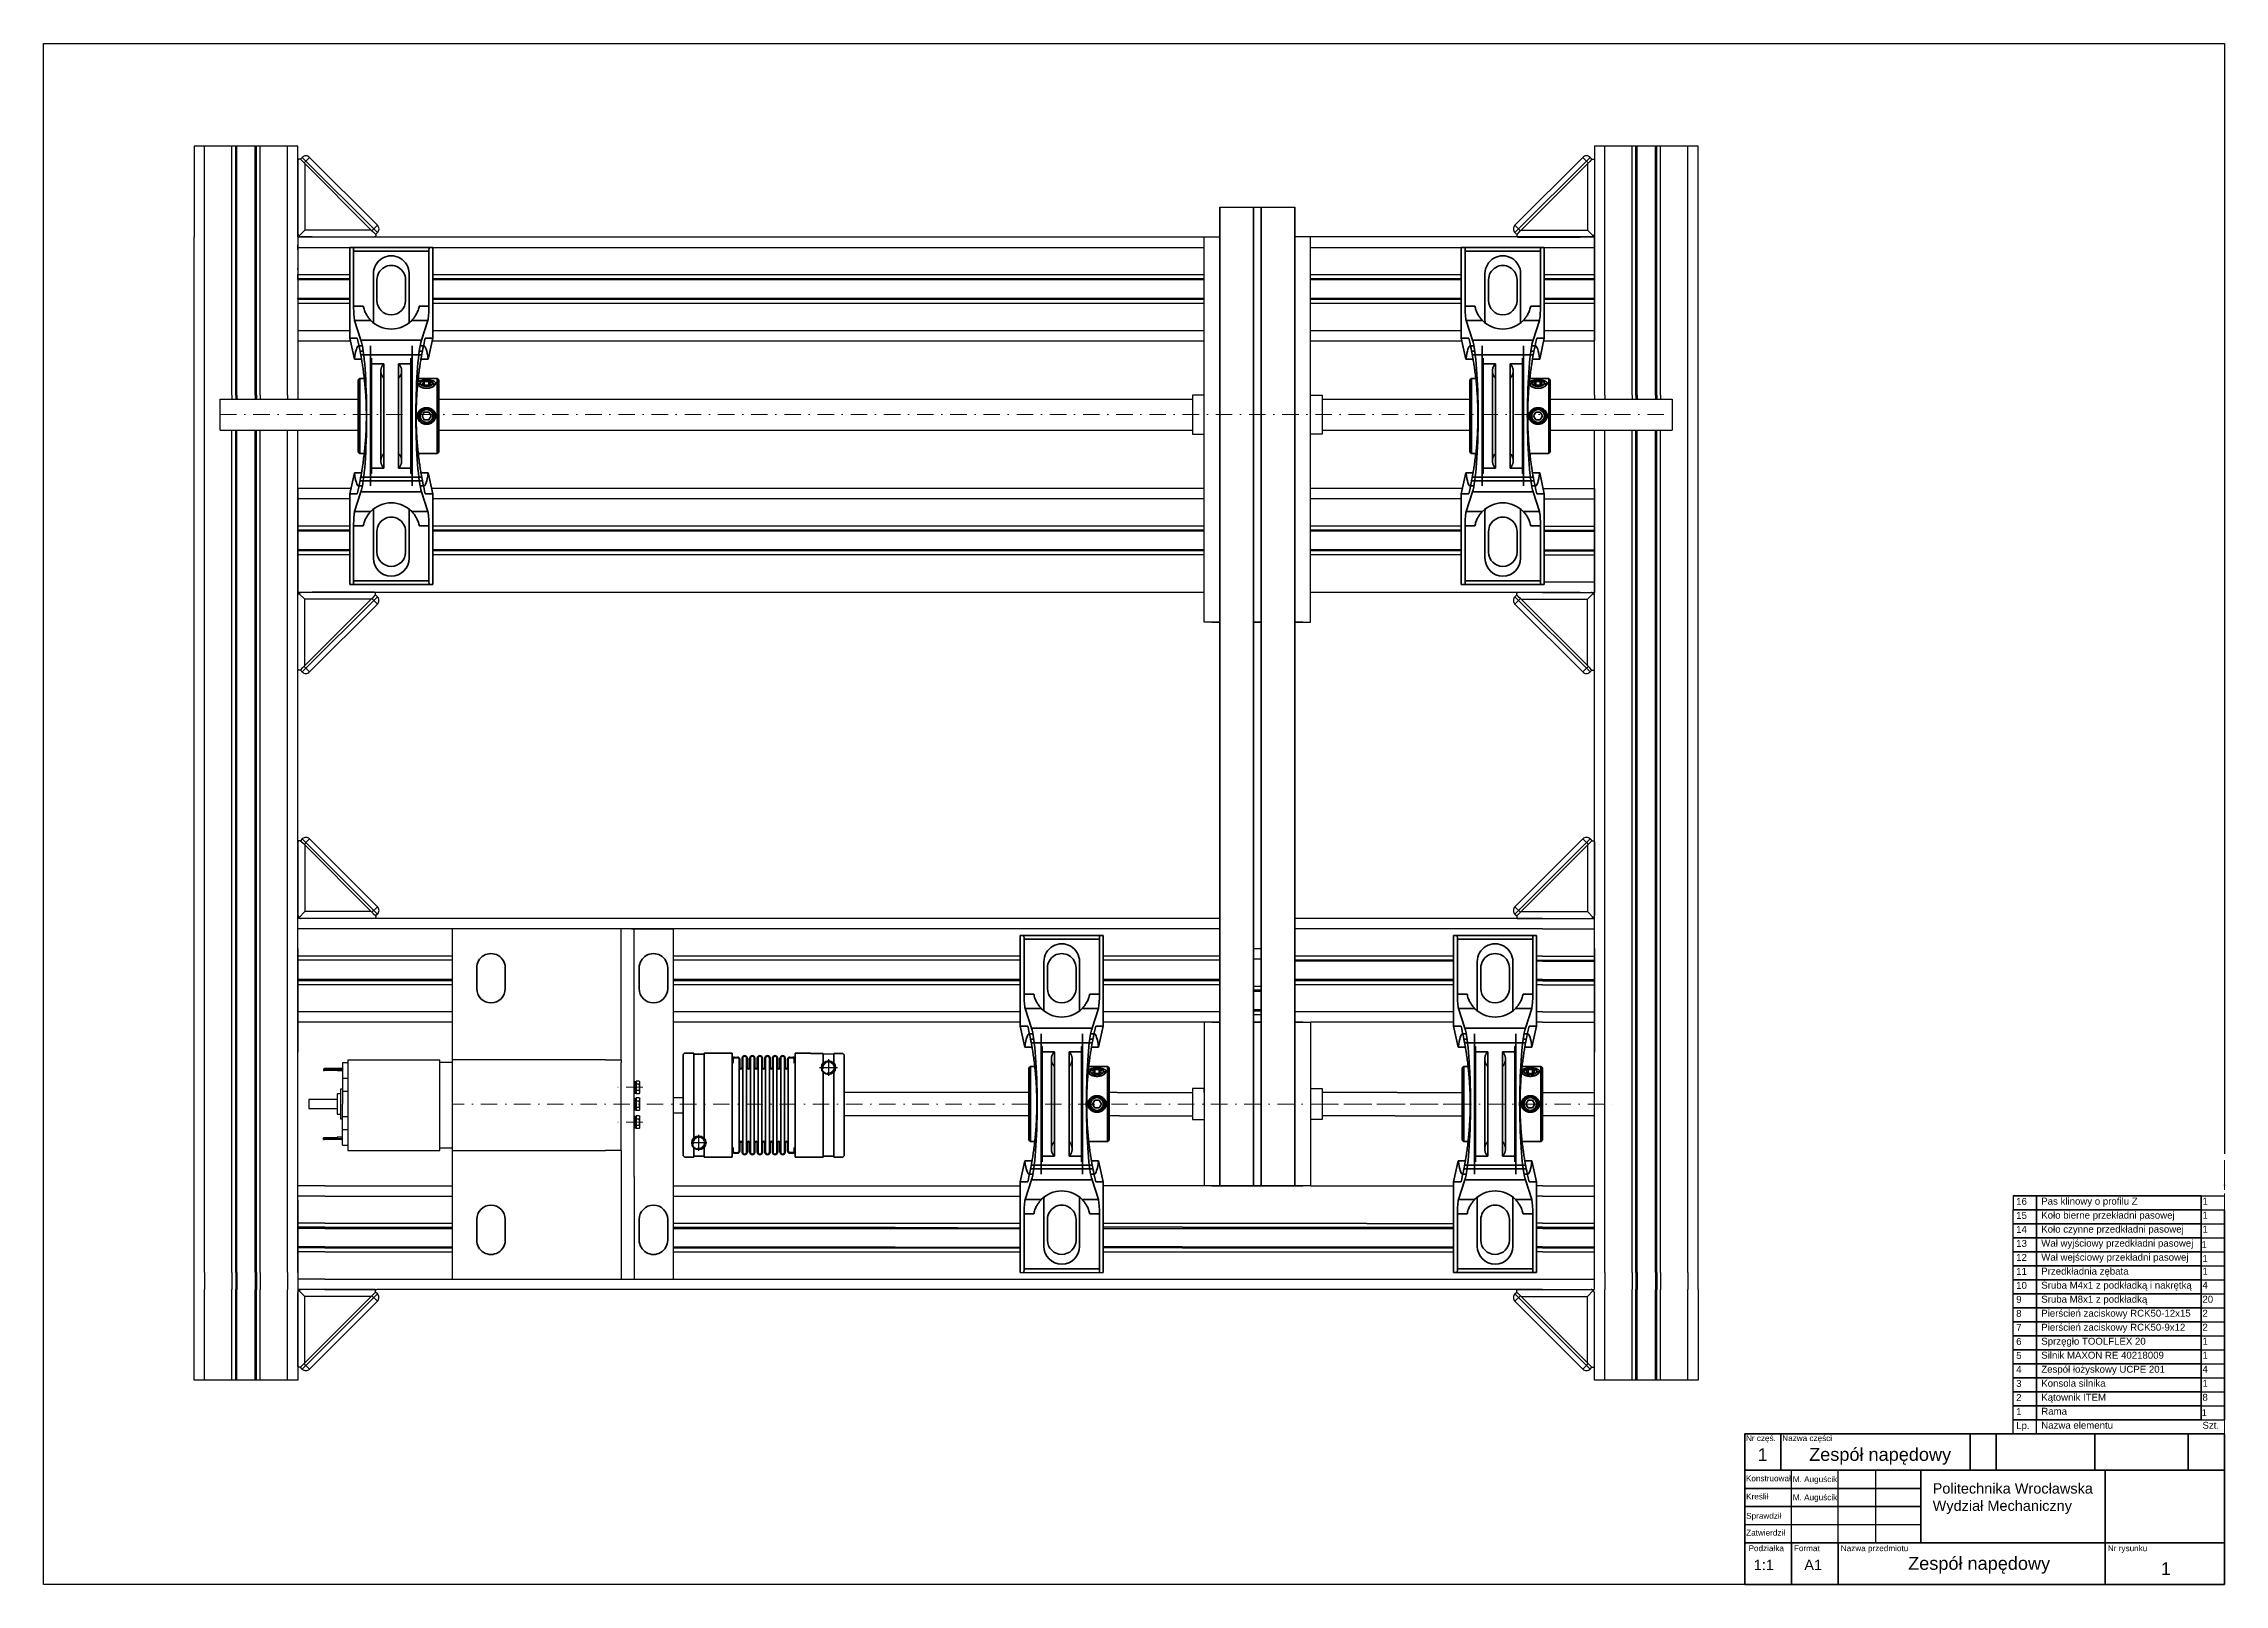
# Model space of a CAD drawing. Header units: millimetres. Extents: x -3183 to 3067, y 1033 to 2218.
# Drawn here: x -1958 to -1117, y 1611 to 2205 of the extents above; entities that cross this region are included whole.
import ezdxf

# ---------------------------------------------------------------- set-up
doc = ezdxf.new("R2010")
doc.units = ezdxf.units.MM
doc.linetypes.add('KRESKAKROPKA2', pattern=[12.7, 6.35, -3.175, 0, -3.175])
doc.linetypes.add('phl_thick', pattern=[0])
for name, color, linetype, lineweight in [('ciagla cienka', 7, 'Continuous', 25), ('ciagla normalna', 7, 'Continuous', 50), ('Cienkie', 51, 'Continuous', 13), ('Default', 7, 'Continuous', 30), ('Kontury', 7, 'Continuous', 35), ('oś', 7, 'KRESKAKROPKA2', 13)]:
    doc.layers.add(name, color=color, linetype=linetype, lineweight=lineweight)
for name, color, linetype in [('HIDDEN', 7, 'Continuous'), ('osie', 130, 'Continuous'), ('projection', 7, 'Continuous'), ('THICK', 7, 'Continuous')]:
    doc.layers.add(name, color=color, linetype=linetype)
doc.styles.add('Annotative', font='arial.ttf')
doc.styles.get("Standard").update_dxf_attribs({"font": 'arial.ttf'})

# ---------------------------------------------------------------- blocks, each defined once
blk = doc.blocks.new('*U66')
at = {"color": 2, "linetype": 'Continuous', "extrusion": (0, 0, -1)}
for points in [[(-116.9, 246.2), (-117.8, 246), (-116.5, 245.8)], [(-117.4, 246.5), (-119.6, 246.2), (-116.9, 246.2)], [(-116.9, 246.2), (-118.2, 246.1), (-117.8, 246)], [(-119.6, 246.2), (-118.2, 246.1), (-116.9, 246.2)], [(-117.9, 246.7), (-119.1, 246.5), (-117.4, 246.5)], [(-119.1, 246.5), (-119.6, 246.2), (-117.4, 246.5)], [(-119.1, 246.5), (-117.9, 246.7), (-118.5, 246.7)], [(-119.6, 246.2), (-118.7, 246), (-118.2, 246.1)], [(-119.6, 246.2), (-120, 245.8), (-118.7, 246)], [(-118.7, 246), (-120, 245.8), (-119.1, 245.8)], [(-119.1, 245.8), (-120, 245.8), (-119.4, 245.5)], [(-120, 245.8), (-120.2, 245.2), (-119.4, 245.5)], [(-119.4, 245.5), (-120.2, 245.2), (-119.6, 245.1)], [(-120.2, 245.2), (-120.3, 244.6), (-119.6, 245.1)], [(-119.6, 245.1), (-120.3, 244.6), (-119.7, 244.6)], [(-119.7, 244.6), (-120.3, 237.8), (-119.7, 237.8)], [(-120.3, 244.6), (-120.3, 237.8), (-119.7, 244.6)], [(-120.3, 237.8), (-119.7, 237.3), (-119.7, 237.8)]]:
    blk.add_solid(points, dxfattribs=at)
blk = doc.blocks.new('*U67')
at = {"color": 2, "linetype": 'Continuous', "extrusion": (0, 0, -1)}
for points in [[(-122.7, 246.2), (-123.6, 246), (-122.3, 245.8)], [(-123.2, 246.5), (-125.4, 246.2), (-122.7, 246.2)], [(-122.7, 246.2), (-124.1, 246.1), (-123.6, 246)], [(-125.4, 246.2), (-124.1, 246.1), (-122.7, 246.2)], [(-123.8, 246.7), (-124.9, 246.5), (-123.2, 246.5)], [(-124.9, 246.5), (-125.4, 246.2), (-123.2, 246.5)], [(-124.9, 246.5), (-123.8, 246.7), (-124.4, 246.7)], [(-125.4, 246.2), (-124.5, 246), (-124.1, 246.1)], [(-125.4, 246.2), (-125.8, 245.8), (-124.5, 246)], [(-124.5, 246), (-125.8, 245.8), (-124.9, 245.8)], [(-124.9, 245.8), (-125.8, 245.8), (-125.2, 245.5)], [(-125.8, 245.8), (-126, 245.2), (-125.2, 245.5)], [(-125.2, 245.5), (-126, 245.2), (-125.5, 245.1)], [(-126, 245.2), (-126.1, 244.6), (-125.5, 245.1)], [(-125.5, 245.1), (-126.1, 244.6), (-125.5, 244.6)], [(-125.5, 244.6), (-126.1, 237.8), (-125.5, 237.8)], [(-126.1, 244.6), (-126.1, 237.8), (-125.5, 244.6)], [(-126.1, 237.8), (-125.6, 237.3), (-125.5, 237.8)]]:
    blk.add_solid(points, dxfattribs=at)
blk = doc.blocks.new('*U68')
at = {"color": 2, "linetype": 'Continuous', "extrusion": (0, 0, -1)}
for points in [[(-128.6, 246.2), (-129.5, 246), (-128.2, 245.8)], [(-129.1, 246.5), (-131.3, 246.2), (-128.6, 246.2)], [(-128.6, 246.2), (-129.9, 246.1), (-129.5, 246)], [(-131.3, 246.2), (-129.9, 246.1), (-128.6, 246.2)], [(-129.6, 246.7), (-130.8, 246.5), (-129.1, 246.5)], [(-130.8, 246.5), (-131.3, 246.2), (-129.1, 246.5)], [(-130.8, 246.5), (-129.6, 246.7), (-130.2, 246.7)], [(-131.3, 246.2), (-130.4, 246), (-129.9, 246.1)], [(-131.3, 246.2), (-131.6, 245.8), (-130.4, 246)], [(-130.4, 246), (-131.6, 245.8), (-130.8, 245.8)], [(-130.8, 245.8), (-131.6, 245.8), (-131.1, 245.5)], [(-131.6, 245.8), (-131.9, 245.2), (-131.1, 245.5)], [(-131.1, 245.5), (-131.9, 245.2), (-131.3, 245.1)], [(-131.9, 245.2), (-132, 244.6), (-131.3, 245.1)], [(-131.3, 245.1), (-132, 244.6), (-131.4, 244.6)], [(-131.4, 244.6), (-132, 237.8), (-131.4, 237.8)], [(-132, 244.6), (-132, 237.8), (-131.4, 244.6)], [(-132, 237.8), (-131.4, 237.3), (-131.4, 237.8)]]:
    blk.add_solid(points, dxfattribs=at)
blk = doc.blocks.new('*U69')
at = {"color": 2, "linetype": 'Continuous', "extrusion": (0, 0, -1)}
for points in [[(-134.4, 246.2), (-135.3, 246), (-134, 245.8)], [(-134.9, 246.5), (-137.1, 246.2), (-134.4, 246.2)], [(-134.4, 246.2), (-135.8, 246.1), (-135.3, 246)], [(-137.1, 246.2), (-135.8, 246.1), (-134.4, 246.2)], [(-135.5, 246.7), (-136.6, 246.5), (-134.9, 246.5)], [(-136.6, 246.5), (-137.1, 246.2), (-134.9, 246.5)], [(-136.6, 246.5), (-135.5, 246.7), (-136, 246.7)], [(-137.1, 246.2), (-136.2, 246), (-135.8, 246.1)], [(-137.1, 246.2), (-137.5, 245.8), (-136.2, 246)], [(-136.2, 246), (-137.5, 245.8), (-136.6, 245.8)], [(-136.6, 245.8), (-137.5, 245.8), (-136.9, 245.5)], [(-137.5, 245.8), (-137.7, 245.2), (-136.9, 245.5)], [(-136.9, 245.5), (-137.7, 245.2), (-137.1, 245.1)], [(-137.7, 245.2), (-137.8, 244.6), (-137.1, 245.1)], [(-137.1, 245.1), (-137.8, 244.6), (-137.2, 244.6)], [(-137.2, 244.6), (-137.8, 237.8), (-137.2, 237.8)], [(-137.8, 244.6), (-137.8, 237.8), (-137.2, 244.6)], [(-137.8, 237.8), (-137.3, 237.3), (-137.2, 237.8)]]:
    blk.add_solid(points, dxfattribs=at)
blk = doc.blocks.new('*U70')
at = {"color": 2, "linetype": 'Continuous', "extrusion": (0, 0, -1)}
for points in [[(-140.3, 246.2), (-141.1, 246), (-139.9, 245.8)], [(-140.7, 246.5), (-143, 246.2), (-140.3, 246.2)], [(-140.3, 246.2), (-141.6, 246.1), (-141.1, 246)], [(-143, 246.2), (-141.6, 246.1), (-140.3, 246.2)], [(-141.3, 246.7), (-142.5, 246.5), (-140.7, 246.5)], [(-142.5, 246.5), (-143, 246.2), (-140.7, 246.5)], [(-142.5, 246.5), (-141.3, 246.7), (-141.9, 246.7)], [(-143, 246.2), (-142.1, 246), (-141.6, 246.1)], [(-143, 246.2), (-143.3, 245.8), (-142.1, 246)], [(-142.1, 246), (-143.3, 245.8), (-142.5, 245.8)], [(-142.5, 245.8), (-143.3, 245.8), (-142.8, 245.5)], [(-143.3, 245.8), (-143.6, 245.2), (-142.8, 245.5)], [(-142.8, 245.5), (-143.6, 245.2), (-143, 245.1)], [(-143.6, 245.2), (-143.7, 244.6), (-143, 245.1)], [(-143, 245.1), (-143.7, 244.6), (-143.1, 244.6)], [(-143.1, 244.6), (-143.7, 237.8), (-143.1, 237.8)], [(-143.7, 244.6), (-143.7, 237.8), (-143.1, 244.6)], [(-143.7, 237.8), (-143.1, 237.3), (-143.1, 237.8)]]:
    blk.add_solid(points, dxfattribs=at)
blk = doc.blocks.new('*U71')
at = {"color": 2, "linetype": 'Continuous', "extrusion": (0, 0, -1)}
for points in [[(-146.1, 246.2), (-147, 246), (-145.7, 245.8)], [(-146.6, 246.5), (-148.8, 246.2), (-146.1, 246.2)], [(-146.1, 246.2), (-147.4, 246.1), (-147, 246)], [(-148.8, 246.2), (-147.4, 246.1), (-146.1, 246.2)], [(-147.2, 246.7), (-148.3, 246.5), (-146.6, 246.5)], [(-148.3, 246.5), (-148.8, 246.2), (-146.6, 246.5)], [(-148.3, 246.5), (-147.2, 246.7), (-147.7, 246.7)], [(-148.8, 246.2), (-147.9, 246), (-147.4, 246.1)], [(-148.8, 246.2), (-149.2, 245.8), (-147.9, 246)], [(-147.9, 246), (-149.2, 245.8), (-148.3, 245.8)], [(-148.3, 245.8), (-149.2, 245.8), (-148.6, 245.5)], [(-149.2, 245.8), (-149.4, 245.2), (-148.6, 245.5)], [(-148.6, 245.5), (-149.4, 245.2), (-148.8, 245.1)], [(-149.4, 245.2), (-149.5, 244.6), (-148.8, 245.1)], [(-148.8, 245.1), (-149.5, 244.6), (-148.9, 244.6)], [(-148.9, 244.6), (-149.5, 237.8), (-148.9, 237.8)], [(-149.5, 244.6), (-149.5, 237.8), (-148.9, 244.6)], [(-149.5, 237.8), (-149, 237.3), (-148.9, 237.8)]]:
    blk.add_solid(points, dxfattribs=at)
blk = doc.blocks.new('*U72')
at = {"color": 2, "linetype": 'Continuous', "extrusion": (0, 0, -1)}
for points in [[(-115.7, 237), (-116.5, 236.9), (-115.4, 236.9)], [(-116, 237.2), (-116.5, 236.9), (-115.7, 237)], [(-116.1, 237.5), (-116.7, 237.3), (-116, 237.2)], [(-116.7, 237.3), (-116.5, 236.9), (-116, 237.2)], [(-116.2, 237.8), (-116.7, 237.3), (-116.1, 237.5)], [(-116.5, 245.8), (-117, 245.5), (-116.2, 245.2)], [(-117, 245.5), (-116.8, 245.1), (-116.2, 245.2)], [(-116.2, 245.2), (-116.8, 245.1), (-116.2, 244.6)], [(-116.8, 245.1), (-116.8, 244.6), (-116.2, 244.6)], [(-116.2, 244.6), (-116.8, 237.8), (-116.2, 237.8)], [(-116.8, 244.6), (-116.8, 237.8), (-116.2, 244.6)], [(-116.8, 237.8), (-116.7, 237.3), (-116.2, 237.8)], [(-117.8, 246), (-117.4, 245.8), (-116.5, 245.8)], [(-117.4, 245.8), (-117, 245.5), (-116.5, 245.8)]]:
    blk.add_solid(points, dxfattribs=at)
blk = doc.blocks.new('*U73')
at = {"color": 2, "linetype": 'Continuous', "extrusion": (0, 0, -1)}
for points in [[(-121.6, 237), (-122.3, 236.9), (-121.3, 236.9)], [(-121.8, 237.2), (-122.3, 236.9), (-121.6, 237)], [(-121.9, 237.5), (-122.5, 237.3), (-121.8, 237.2)], [(-122.5, 237.3), (-122.3, 236.9), (-121.8, 237.2)], [(-122, 237.8), (-122.5, 237.3), (-121.9, 237.5)], [(-122.1, 245.2), (-122.7, 245.1), (-122, 244.6)], [(-122.7, 245.1), (-122.6, 244.6), (-122, 244.6)], [(-122, 244.6), (-122.6, 237.8), (-122, 237.8)], [(-122.6, 244.6), (-122.6, 237.8), (-122, 244.6)], [(-122.6, 237.8), (-122.5, 237.3), (-122, 237.8)], [(-122.3, 245.8), (-122.9, 245.5), (-122.1, 245.2)], [(-122.9, 245.5), (-122.7, 245.1), (-122.1, 245.2)], [(-123.6, 246), (-123.2, 245.8), (-122.3, 245.8)], [(-123.2, 245.8), (-122.9, 245.5), (-122.3, 245.8)]]:
    blk.add_solid(points, dxfattribs=at)
blk = doc.blocks.new('*U74')
at = {"color": 2, "linetype": 'Continuous', "extrusion": (0, 0, -1)}
for points in [[(-127.4, 237), (-128.2, 236.9), (-127.1, 236.9)], [(-127.6, 237.2), (-128.2, 236.9), (-127.4, 237)], [(-127.8, 237.5), (-128.4, 237.3), (-127.6, 237.2)], [(-128.4, 237.3), (-128.2, 236.9), (-127.6, 237.2)], [(-127.9, 245.2), (-128.5, 245.1), (-127.8, 244.6)], [(-128.5, 245.1), (-128.4, 244.6), (-127.8, 244.6)], [(-127.8, 244.6), (-128.4, 237.8), (-127.8, 237.8)], [(-128.4, 244.6), (-128.4, 237.8), (-127.8, 244.6)], [(-127.8, 237.8), (-128.4, 237.3), (-127.8, 237.5)], [(-128.4, 237.8), (-128.4, 237.3), (-127.8, 237.8)], [(-128.2, 245.8), (-128.7, 245.5), (-127.9, 245.2)], [(-128.7, 245.5), (-128.5, 245.1), (-127.9, 245.2)], [(-129.5, 246), (-129, 245.8), (-128.2, 245.8)], [(-129, 245.8), (-128.7, 245.5), (-128.2, 245.8)]]:
    blk.add_solid(points, dxfattribs=at)
blk = doc.blocks.new('*U75')
at = {"color": 2, "linetype": 'Continuous', "extrusion": (0, 0, -1)}
for points in [[(-133.3, 237), (-134, 236.9), (-133, 236.9)], [(-133.5, 237.2), (-134, 236.9), (-133.3, 237)], [(-133.6, 237.5), (-134.2, 237.3), (-133.5, 237.2)], [(-134.2, 237.3), (-134, 236.9), (-133.5, 237.2)], [(-133.7, 237.8), (-134.2, 237.3), (-133.6, 237.5)], [(-133.8, 245.2), (-134.4, 245.1), (-133.7, 244.6)], [(-134.4, 245.1), (-134.3, 244.6), (-133.7, 244.6)], [(-133.7, 244.6), (-134.3, 237.8), (-133.7, 237.8)], [(-134.3, 244.6), (-134.3, 237.8), (-133.7, 244.6)], [(-134.3, 237.8), (-134.2, 237.3), (-133.7, 237.8)], [(-134, 245.8), (-134.6, 245.5), (-133.8, 245.2)], [(-134.6, 245.5), (-134.4, 245.1), (-133.8, 245.2)], [(-135.3, 246), (-134.9, 245.8), (-134, 245.8)], [(-134.9, 245.8), (-134.6, 245.5), (-134, 245.8)]]:
    blk.add_solid(points, dxfattribs=at)
blk = doc.blocks.new('*U76')
at = {"color": 2, "linetype": 'Continuous', "extrusion": (0, 0, -1)}
for points in [[(-139.1, 237), (-139.9, 236.9), (-138.8, 236.9)], [(-139.3, 237.2), (-139.9, 236.9), (-139.1, 237)], [(-139.5, 237.5), (-140.1, 237.3), (-139.3, 237.2)], [(-140.1, 237.3), (-139.9, 236.9), (-139.3, 237.2)], [(-139.6, 245.2), (-140.2, 245.1), (-139.5, 244.6)], [(-140.2, 245.1), (-140.1, 244.6), (-139.5, 244.6)], [(-139.5, 244.6), (-140.1, 237.8), (-139.5, 237.8)], [(-140.1, 244.6), (-140.1, 237.8), (-139.5, 244.6)], [(-139.5, 237.8), (-140.1, 237.3), (-139.5, 237.5)], [(-140.1, 237.8), (-140.1, 237.3), (-139.5, 237.8)], [(-139.9, 245.8), (-140.4, 245.5), (-139.6, 245.2)], [(-140.4, 245.5), (-140.2, 245.1), (-139.6, 245.2)], [(-141.1, 246), (-140.7, 245.8), (-139.9, 245.8)], [(-140.7, 245.8), (-140.4, 245.5), (-139.9, 245.8)]]:
    blk.add_solid(points, dxfattribs=at)
blk = doc.blocks.new('*U77')
at = {"color": 2, "linetype": 'Continuous', "extrusion": (0, 0, -1)}
for points in [[(-145, 237), (-145.7, 236.9), (-144.7, 236.9)], [(-145.2, 237.2), (-145.7, 236.9), (-145, 237)], [(-145.3, 237.5), (-145.9, 237.3), (-145.2, 237.2)], [(-145.9, 237.3), (-145.7, 236.9), (-145.2, 237.2)], [(-145.4, 237.8), (-145.9, 237.3), (-145.3, 237.5)], [(-145.5, 245.2), (-146.1, 245.1), (-145.4, 244.6)], [(-146.1, 245.1), (-146, 244.6), (-145.4, 244.6)], [(-145.4, 244.6), (-146, 237.8), (-145.4, 237.8)], [(-146, 244.6), (-146, 237.8), (-145.4, 244.6)], [(-146, 237.8), (-145.9, 237.3), (-145.4, 237.8)], [(-145.7, 245.8), (-146.3, 245.5), (-145.5, 245.2)], [(-146.3, 245.5), (-146.1, 245.1), (-145.5, 245.2)], [(-147, 246), (-146.6, 245.8), (-145.7, 245.8)], [(-146.6, 245.8), (-146.3, 245.5), (-145.7, 245.8)]]:
    blk.add_solid(points, dxfattribs=at)
blk = doc.blocks.new('*U78')
at = {"color": 2, "linetype": 'Continuous', "extrusion": (0, 0, -1)}
for points in [[(-109.2, 245.1), (-110.1, 245), (-108.9, 244.7)], [(-109.5, 245.4), (-113.9, 245.1), (-109.2, 245.1)], [(-109.2, 245.1), (-110.4, 245), (-110.1, 245)], [(-113.9, 245.1), (-110.4, 245), (-109.2, 245.1)], [(-110, 245.5), (-113.5, 245.4), (-109.5, 245.4)], [(-113.5, 245.4), (-113.9, 245.1), (-109.5, 245.4)], [(-110.4, 245.6), (-113.1, 245.5), (-110, 245.5)], [(-113.1, 245.5), (-113.5, 245.4), (-110, 245.5)], [(-113.1, 245.5), (-110.4, 245.6), (-112.6, 245.6)], [(-113.9, 245.1), (-112.6, 245), (-110.4, 245)], [(-113.9, 245.1), (-113, 245), (-112.6, 245)], [(-113.9, 245.1), (-114.2, 244.7), (-113, 245)], [(-113, 245), (-114.2, 244.7), (-113.3, 244.8)], [(-113.3, 244.8), (-114.2, 244.7), (-113.6, 244.5)], [(-114.2, 244.7), (-114.4, 244.3), (-113.6, 244.5)], [(-113.6, 244.5), (-114.4, 244.3), (-113.8, 244.2)], [(-114.4, 244.3), (-114.4, 243.8), (-113.8, 244.2)], [(-113.8, 244.2), (-114.4, 243.8), (-113.8, 243.8)], [(-113.8, 243.8), (-114.4, 237.8), (-113.8, 237.8)], [(-114.4, 243.8), (-114.4, 237.8), (-113.8, 243.8)], [(-114.4, 237.8), (-113.9, 237.3), (-113.8, 237.8)]]:
    blk.add_solid(points, dxfattribs=at)
blk = doc.blocks.new('*U79')
at = {"color": 2, "linetype": 'Continuous', "extrusion": (0, 0, -1)}
for points in [[(-151.8, 245.1), (-152.7, 245), (-151.5, 244.7)], [(-152.1, 245.4), (-156.5, 245.1), (-151.8, 245.1)], [(-151.8, 245.1), (-153, 245), (-152.7, 245)], [(-156.5, 245.1), (-153, 245), (-151.8, 245.1)], [(-152.6, 245.5), (-156.1, 245.4), (-152.1, 245.4)], [(-156.1, 245.4), (-156.5, 245.1), (-152.1, 245.4)], [(-153, 245.6), (-155.7, 245.5), (-152.6, 245.5)], [(-155.7, 245.5), (-156.1, 245.4), (-152.6, 245.5)], [(-155.7, 245.5), (-153, 245.6), (-155.2, 245.6)], [(-156.5, 245.1), (-155.2, 245), (-153, 245)], [(-156.5, 245.1), (-155.6, 245), (-155.2, 245)], [(-156.5, 245.1), (-156.8, 244.7), (-155.6, 245)], [(-155.6, 245), (-156.8, 244.7), (-155.9, 244.8)], [(-155.9, 244.8), (-156.8, 244.7), (-156.2, 244.5)], [(-156.8, 244.7), (-157, 244.3), (-156.2, 244.5)], [(-156.2, 244.5), (-157, 244.3), (-156.4, 244.2)], [(-157, 244.3), (-157, 243.8), (-156.4, 244.2)], [(-156.4, 244.2), (-157, 243.8), (-156.4, 243.8)], [(-156.4, 243.8), (-157, 241.5), (-156.4, 241.5)], [(-157, 243.8), (-157, 241.5), (-156.4, 243.8)]]:
    blk.add_solid(points, dxfattribs=at)
blk = doc.blocks.new('*U80')
at = {"color": 2, "linetype": 'Continuous', "extrusion": (0, 0, -1)}
for points in [[(-108.7, 244.3), (-109.3, 244.2), (-108.6, 243.8)], [(-109.3, 244.2), (-109.2, 243.8), (-108.6, 243.8)], [(-108.6, 243.8), (-109.2, 241.5), (-108.6, 241.5)], [(-109.2, 243.8), (-109.2, 241.5), (-108.6, 243.8)], [(-108.9, 244.7), (-109.5, 244.5), (-108.7, 244.3)], [(-109.5, 244.5), (-109.3, 244.2), (-108.7, 244.3)], [(-110.1, 245), (-109.7, 244.8), (-108.9, 244.7)], [(-109.7, 244.8), (-109.5, 244.5), (-108.9, 244.7)]]:
    blk.add_solid(points, dxfattribs=at)
blk = doc.blocks.new('*U81')
at = {"color": 2, "linetype": 'Continuous', "extrusion": (0, 0, -1)}
for points in [[(-150.8, 237), (-151.6, 236.9), (-150.5, 236.9)], [(-151, 237.2), (-151.6, 236.9), (-150.8, 237)], [(-151.2, 237.5), (-151.8, 237.3), (-151, 237.2)], [(-151.8, 237.3), (-151.6, 236.9), (-151, 237.2)], [(-151.3, 244.3), (-151.9, 244.2), (-151.2, 243.8)], [(-151.9, 244.2), (-151.8, 243.8), (-151.2, 243.8)], [(-151.2, 243.8), (-151.8, 237.8), (-151.2, 237.8)], [(-151.8, 243.8), (-151.8, 237.8), (-151.2, 243.8)], [(-151.2, 237.8), (-151.8, 237.3), (-151.2, 237.5)], [(-151.8, 237.8), (-151.8, 237.3), (-151.2, 237.8)], [(-151.5, 244.7), (-152.1, 244.5), (-151.3, 244.3)], [(-152.1, 244.5), (-151.9, 244.2), (-151.3, 244.3)], [(-152.7, 245), (-152.3, 244.8), (-151.5, 244.7)], [(-152.3, 244.8), (-152.1, 244.5), (-151.5, 244.7)]]:
    blk.add_solid(points, dxfattribs=at)
blk = doc.blocks.new('*U82')
at = {"color": 2, "linetype": 'Continuous', "extrusion": (0, 0, -1)}
for points in [[(-114.4, 237.8), (-114.5, 237.5), (-113.9, 237.3)], [(-114.5, 237.5), (-114.6, 237.2), (-113.9, 237.3)], [(-113.9, 237.3), (-114.6, 237.2), (-114.1, 236.9)]]:
    blk.add_solid(points, dxfattribs=at)
blk = doc.blocks.new('*U83')
at = {"color": 2, "linetype": 'Continuous', "extrusion": (0, 0, -1)}
for points in [[(-120.3, 237.8), (-120.3, 237.5), (-119.7, 237.3)], [(-120.3, 237.5), (-120.5, 237.2), (-119.7, 237.3)], [(-119.7, 237.3), (-120.5, 237.2), (-120, 236.9)]]:
    blk.add_solid(points, dxfattribs=at)
blk = doc.blocks.new('*U84')
at = {"color": 2, "linetype": 'Continuous', "extrusion": (0, 0, -1)}
for points in [[(-126.1, 237.8), (-126.2, 237.5), (-125.6, 237.3)], [(-126.2, 237.5), (-126.3, 237.2), (-125.6, 237.3)], [(-125.6, 237.3), (-126.3, 237.2), (-125.8, 236.9)]]:
    blk.add_solid(points, dxfattribs=at)
blk = doc.blocks.new('*U85')
at = {"color": 2, "linetype": 'Continuous', "extrusion": (0, 0, -1)}
for points in [[(-132, 237.8), (-132, 237.5), (-131.4, 237.3)], [(-132, 237.5), (-132.2, 237.2), (-131.4, 237.3)], [(-131.4, 237.3), (-132.2, 237.2), (-131.6, 236.9)]]:
    blk.add_solid(points, dxfattribs=at)
blk = doc.blocks.new('*U86')
at = {"color": 2, "linetype": 'Continuous', "extrusion": (0, 0, -1)}
for points in [[(-137.8, 237.8), (-137.9, 237.5), (-137.3, 237.3)], [(-137.9, 237.5), (-138, 237.2), (-137.3, 237.3)], [(-137.3, 237.3), (-138, 237.2), (-137.5, 236.9)]]:
    blk.add_solid(points, dxfattribs=at)
blk = doc.blocks.new('*U87')
at = {"color": 2, "linetype": 'Continuous', "extrusion": (0, 0, -1)}
for points in [[(-143.7, 237.8), (-143.7, 237.5), (-143.1, 237.3)], [(-143.7, 237.5), (-143.9, 237.2), (-143.1, 237.3)], [(-143.1, 237.3), (-143.9, 237.2), (-143.3, 236.9)]]:
    blk.add_solid(points, dxfattribs=at)
blk = doc.blocks.new('*U88')
at = {"color": 2, "linetype": 'Continuous', "extrusion": (0, 0, -1)}
for points in [[(-149.5, 237.8), (-149.6, 237.5), (-149, 237.3)], [(-149.6, 237.5), (-149.7, 237.2), (-149, 237.3)], [(-149, 237.3), (-149.7, 237.2), (-149.2, 236.9)]]:
    blk.add_solid(points, dxfattribs=at)
blk = doc.blocks.new('*U89')
at = {"color": 2, "linetype": 'Continuous', "extrusion": (0, 0, -1)}
for points in [[(-114.6, 237.2), (-114.9, 237), (-114.1, 236.9)], [(-114.9, 237), (-115.1, 236.9), (-114.1, 236.9)], [(-114.1, 236.9), (-116.2, 236.6), (-114.4, 236.6)], [(-116.5, 236.9), (-116.2, 236.6), (-114.1, 236.9)], [(-115.4, 236.9), (-116.5, 236.9), (-114.1, 236.9)], [(-114.1, 236.9), (-115.1, 236.9), (-115.4, 236.9)], [(-114.4, 236.6), (-115.7, 236.4), (-114.8, 236.4)], [(-116.2, 236.6), (-115.7, 236.4), (-114.4, 236.6)], [(-115.7, 236.4), (-115.3, 236.3), (-114.8, 236.4)]]:
    blk.add_solid(points, dxfattribs=at)
blk = doc.blocks.new('*U90')
at = {"color": 2, "linetype": 'Continuous', "extrusion": (0, 0, -1)}
for points in [[(-120.5, 237.2), (-120.7, 237), (-120, 236.9)], [(-120.7, 237), (-121, 236.9), (-120, 236.9)], [(-120, 236.9), (-122, 236.6), (-120.3, 236.6)], [(-122.3, 236.9), (-122, 236.6), (-120, 236.9)], [(-121.3, 236.9), (-122.3, 236.9), (-120, 236.9)], [(-120, 236.9), (-121, 236.9), (-121.3, 236.9)], [(-120.3, 236.6), (-121.6, 236.4), (-120.7, 236.4)], [(-122, 236.6), (-121.6, 236.4), (-120.3, 236.6)], [(-121.6, 236.4), (-121.1, 236.3), (-120.7, 236.4)]]:
    blk.add_solid(points, dxfattribs=at)
blk = doc.blocks.new('*U91')
at = {"color": 2, "linetype": 'Continuous', "extrusion": (0, 0, -1)}
for points in [[(-126.3, 237.2), (-126.6, 237), (-125.8, 236.9)], [(-126.6, 237), (-126.8, 236.9), (-125.8, 236.9)], [(-125.8, 236.9), (-127.8, 236.6), (-126.1, 236.6)], [(-128.2, 236.9), (-127.8, 236.6), (-125.8, 236.9)], [(-127.1, 236.9), (-128.2, 236.9), (-125.8, 236.9)], [(-125.8, 236.9), (-126.8, 236.9), (-127.1, 236.9)], [(-126.1, 236.6), (-127.4, 236.4), (-126.5, 236.4)], [(-127.8, 236.6), (-127.4, 236.4), (-126.1, 236.6)], [(-127.4, 236.4), (-127, 236.3), (-126.5, 236.4)]]:
    blk.add_solid(points, dxfattribs=at)
blk = doc.blocks.new('*U92')
at = {"color": 2, "linetype": 'Continuous', "extrusion": (0, 0, -1)}
for points in [[(-132.2, 237.2), (-132.4, 237), (-131.6, 236.9)], [(-132.4, 237), (-132.7, 236.9), (-131.6, 236.9)], [(-131.6, 236.9), (-133.7, 236.6), (-132, 236.6)], [(-134, 236.9), (-133.7, 236.6), (-131.6, 236.9)], [(-133, 236.9), (-134, 236.9), (-131.6, 236.9)], [(-131.6, 236.9), (-132.7, 236.9), (-133, 236.9)], [(-132, 236.6), (-133.3, 236.4), (-132.4, 236.4)], [(-133.7, 236.6), (-133.3, 236.4), (-132, 236.6)], [(-133.3, 236.4), (-132.8, 236.3), (-132.4, 236.4)]]:
    blk.add_solid(points, dxfattribs=at)
blk = doc.blocks.new('*U93')
at = {"color": 2, "linetype": 'Continuous', "extrusion": (0, 0, -1)}
for points in [[(-138, 237.2), (-138.2, 237), (-137.5, 236.9)], [(-138.2, 237), (-138.5, 236.9), (-137.5, 236.9)], [(-137.5, 236.9), (-139.5, 236.6), (-137.8, 236.6)], [(-139.9, 236.9), (-139.5, 236.6), (-137.5, 236.9)], [(-138.8, 236.9), (-139.9, 236.9), (-137.5, 236.9)], [(-137.5, 236.9), (-138.5, 236.9), (-138.8, 236.9)], [(-137.8, 236.6), (-139.1, 236.4), (-138.2, 236.4)], [(-139.5, 236.6), (-139.1, 236.4), (-137.8, 236.6)], [(-139.1, 236.4), (-138.7, 236.3), (-138.2, 236.4)]]:
    blk.add_solid(points, dxfattribs=at)
blk = doc.blocks.new('*U94')
at = {"color": 2, "linetype": 'Continuous', "extrusion": (0, 0, -1)}
for points in [[(-143.9, 237.2), (-144.1, 237), (-143.3, 236.9)], [(-144.1, 237), (-144.4, 236.9), (-143.3, 236.9)], [(-143.3, 236.9), (-145.4, 236.6), (-143.7, 236.6)], [(-145.7, 236.9), (-145.4, 236.6), (-143.3, 236.9)], [(-144.7, 236.9), (-145.7, 236.9), (-143.3, 236.9)], [(-143.3, 236.9), (-144.4, 236.9), (-144.7, 236.9)], [(-143.7, 236.6), (-145, 236.4), (-144.1, 236.4)], [(-145.4, 236.6), (-145, 236.4), (-143.7, 236.6)], [(-145, 236.4), (-144.5, 236.3), (-144.1, 236.4)]]:
    blk.add_solid(points, dxfattribs=at)
blk = doc.blocks.new('*U95')
at = {"color": 2, "linetype": 'Continuous', "extrusion": (0, 0, -1)}
for points in [[(-149.7, 237.2), (-149.9, 237), (-149.2, 236.9)], [(-149.9, 237), (-150.2, 236.9), (-149.2, 236.9)], [(-149.2, 236.9), (-151.2, 236.6), (-149.5, 236.6)], [(-151.6, 236.9), (-151.2, 236.6), (-149.2, 236.9)], [(-150.5, 236.9), (-151.6, 236.9), (-149.2, 236.9)], [(-149.2, 236.9), (-150.2, 236.9), (-150.5, 236.9)], [(-149.5, 236.6), (-150.8, 236.4), (-149.9, 236.4)], [(-151.2, 236.6), (-150.8, 236.4), (-149.5, 236.6)], [(-150.8, 236.4), (-150.4, 236.3), (-149.9, 236.4)]]:
    blk.add_solid(points, dxfattribs=at)
blk = doc.blocks.new('*U96')
at = {"color": 2, "linetype": 'Continuous', "extrusion": (0, 0, -1)}
for points in [[(-114.1, 180.1), (-115.1, 180.1), (-113.9, 179.7)], [(-114.4, 180.4), (-116.5, 180.1), (-114.1, 180.1)], [(-116.5, 180.1), (-115.1, 180.1), (-114.1, 180.1)], [(-114.8, 180.6), (-116.2, 180.4), (-114.4, 180.4)], [(-116.2, 180.4), (-116.5, 180.1), (-114.4, 180.4)], [(-115.3, 180.7), (-115.7, 180.6), (-114.8, 180.6)], [(-115.7, 180.6), (-116.2, 180.4), (-114.8, 180.6)], [(-116.5, 180.1), (-115.4, 180.1), (-115.1, 180.1)], [(-115.4, 180.1), (-116.7, 179.7), (-115.7, 180)], [(-116.5, 180.1), (-116.7, 179.7), (-115.4, 180.1)], [(-115.7, 180), (-116.7, 179.7), (-116, 179.8)], [(-116, 179.8), (-116.7, 179.7), (-116.1, 179.5)], [(-116.7, 179.7), (-116.8, 179.2), (-116.1, 179.5)], [(-116.1, 179.5), (-116.8, 179.2), (-116.2, 179.2)], [(-116.2, 179.2), (-116.8, 172.4), (-116.2, 172.4)], [(-116.8, 179.2), (-116.8, 172.4), (-116.2, 179.2)], [(-116.8, 172.4), (-116.2, 171.8), (-116.2, 172.4)]]:
    blk.add_solid(points, dxfattribs=at)
blk = doc.blocks.new('*U97')
at = {"color": 2, "linetype": 'Continuous', "extrusion": (0, 0, -1)}
for points in [[(-120, 180.1), (-121, 180.1), (-119.7, 179.7)], [(-120.3, 180.4), (-122.3, 180.1), (-120, 180.1)], [(-122.3, 180.1), (-121, 180.1), (-120, 180.1)], [(-120.7, 180.6), (-122, 180.4), (-120.3, 180.4)], [(-122, 180.4), (-122.3, 180.1), (-120.3, 180.4)], [(-121.1, 180.7), (-121.6, 180.6), (-120.7, 180.6)], [(-121.6, 180.6), (-122, 180.4), (-120.7, 180.6)], [(-122.3, 180.1), (-121.3, 180.1), (-121, 180.1)], [(-121.3, 180.1), (-122.5, 179.7), (-121.6, 180)], [(-122.3, 180.1), (-122.5, 179.7), (-121.3, 180.1)], [(-121.6, 180), (-122.5, 179.7), (-121.8, 179.8)], [(-121.8, 179.8), (-122.5, 179.7), (-121.9, 179.5)], [(-122.5, 179.7), (-122.6, 179.2), (-121.9, 179.5)], [(-121.9, 179.5), (-122.6, 179.2), (-122, 179.2)], [(-122, 179.2), (-122.6, 172.4), (-122, 172.4)], [(-122.6, 179.2), (-122.6, 172.4), (-122, 179.2)], [(-122.6, 172.4), (-122.1, 171.8), (-122, 172.4)]]:
    blk.add_solid(points, dxfattribs=at)
blk = doc.blocks.new('*U98')
at = {"color": 2, "linetype": 'Continuous', "extrusion": (0, 0, -1)}
for points in [[(-125.8, 180.1), (-126.8, 180.1), (-125.6, 179.7)], [(-126.1, 180.4), (-128.2, 180.1), (-125.8, 180.1)], [(-128.2, 180.1), (-126.8, 180.1), (-125.8, 180.1)], [(-126.5, 180.6), (-127.8, 180.4), (-126.1, 180.4)], [(-127.8, 180.4), (-128.2, 180.1), (-126.1, 180.4)], [(-127, 180.7), (-127.4, 180.6), (-126.5, 180.6)], [(-127.4, 180.6), (-127.8, 180.4), (-126.5, 180.6)], [(-128.2, 180.1), (-127.1, 180.1), (-126.8, 180.1)], [(-127.1, 180.1), (-128.4, 179.7), (-127.4, 180)], [(-128.2, 180.1), (-128.4, 179.7), (-127.1, 180.1)], [(-127.4, 180), (-128.4, 179.7), (-127.6, 179.8)], [(-127.6, 179.8), (-128.4, 179.7), (-127.8, 179.5)], [(-128.4, 179.7), (-128.4, 179.2), (-127.8, 179.5)], [(-127.8, 179.5), (-128.4, 179.2), (-127.8, 179.2)], [(-127.8, 179.2), (-128.4, 172.4), (-127.8, 172.4)], [(-128.4, 179.2), (-128.4, 172.4), (-127.8, 179.2)], [(-128.4, 172.4), (-127.9, 171.8), (-127.8, 172.4)]]:
    blk.add_solid(points, dxfattribs=at)
blk = doc.blocks.new('*U99')
at = {"color": 2, "linetype": 'Continuous', "extrusion": (0, 0, -1)}
for points in [[(-131.6, 180.1), (-132.7, 180.1), (-131.4, 179.7)], [(-132, 180.4), (-134, 180.1), (-131.6, 180.1)], [(-134, 180.1), (-132.7, 180.1), (-131.6, 180.1)], [(-132.4, 180.6), (-133.7, 180.4), (-132, 180.4)], [(-133.7, 180.4), (-134, 180.1), (-132, 180.4)], [(-132.8, 180.7), (-133.3, 180.6), (-132.4, 180.6)], [(-133.3, 180.6), (-133.7, 180.4), (-132.4, 180.6)], [(-134, 180.1), (-133, 180.1), (-132.7, 180.1)], [(-133, 180.1), (-134.2, 179.7), (-133.3, 180)], [(-134, 180.1), (-134.2, 179.7), (-133, 180.1)], [(-133.3, 180), (-134.2, 179.7), (-133.5, 179.8)], [(-133.5, 179.8), (-134.2, 179.7), (-133.6, 179.5)], [(-134.2, 179.7), (-134.3, 179.2), (-133.6, 179.5)], [(-133.6, 179.5), (-134.3, 179.2), (-133.7, 179.2)], [(-133.7, 179.2), (-134.3, 172.4), (-133.7, 172.4)], [(-134.3, 179.2), (-134.3, 172.4), (-133.7, 179.2)], [(-134.3, 172.4), (-133.8, 171.8), (-133.7, 172.4)]]:
    blk.add_solid(points, dxfattribs=at)
blk = doc.blocks.new('*U100')
at = {"color": 2, "linetype": 'Continuous', "extrusion": (0, 0, -1)}
for points in [[(-137.5, 180.1), (-138.5, 180.1), (-137.3, 179.7)], [(-137.8, 180.4), (-139.9, 180.1), (-137.5, 180.1)], [(-139.9, 180.1), (-138.5, 180.1), (-137.5, 180.1)], [(-138.2, 180.6), (-139.5, 180.4), (-137.8, 180.4)], [(-139.5, 180.4), (-139.9, 180.1), (-137.8, 180.4)], [(-138.7, 180.7), (-139.1, 180.6), (-138.2, 180.6)], [(-139.1, 180.6), (-139.5, 180.4), (-138.2, 180.6)], [(-139.9, 180.1), (-138.8, 180.1), (-138.5, 180.1)], [(-138.8, 180.1), (-140.1, 179.7), (-139.1, 180)], [(-139.9, 180.1), (-140.1, 179.7), (-138.8, 180.1)], [(-139.1, 180), (-140.1, 179.7), (-139.3, 179.8)], [(-139.3, 179.8), (-140.1, 179.7), (-139.5, 179.5)], [(-140.1, 179.7), (-140.1, 179.2), (-139.5, 179.5)], [(-139.5, 179.5), (-140.1, 179.2), (-139.5, 179.2)], [(-139.5, 179.2), (-140.1, 172.4), (-139.5, 172.4)], [(-140.1, 179.2), (-140.1, 172.4), (-139.5, 179.2)], [(-140.1, 172.4), (-139.6, 171.8), (-139.5, 172.4)]]:
    blk.add_solid(points, dxfattribs=at)
blk = doc.blocks.new('*U101')
at = {"color": 2, "linetype": 'Continuous', "extrusion": (0, 0, -1)}
for points in [[(-143.3, 180.1), (-144.4, 180.1), (-143.1, 179.7)], [(-143.7, 180.4), (-145.7, 180.1), (-143.3, 180.1)], [(-145.7, 180.1), (-144.4, 180.1), (-143.3, 180.1)], [(-144.1, 180.6), (-145.4, 180.4), (-143.7, 180.4)], [(-145.4, 180.4), (-145.7, 180.1), (-143.7, 180.4)], [(-144.5, 180.7), (-145, 180.6), (-144.1, 180.6)], [(-145, 180.6), (-145.4, 180.4), (-144.1, 180.6)], [(-145.7, 180.1), (-144.7, 180.1), (-144.4, 180.1)], [(-144.7, 180.1), (-145.9, 179.7), (-145, 180)], [(-145.7, 180.1), (-145.9, 179.7), (-144.7, 180.1)], [(-145, 180), (-145.9, 179.7), (-145.2, 179.8)], [(-145.2, 179.8), (-145.9, 179.7), (-145.3, 179.5)], [(-145.9, 179.7), (-146, 179.2), (-145.3, 179.5)], [(-145.3, 179.5), (-146, 179.2), (-145.4, 179.2)], [(-145.4, 179.2), (-146, 172.4), (-145.4, 172.4)], [(-146, 179.2), (-146, 172.4), (-145.4, 179.2)], [(-146, 172.4), (-145.5, 171.8), (-145.4, 172.4)]]:
    blk.add_solid(points, dxfattribs=at)
blk = doc.blocks.new('*U102')
at = {"color": 2, "linetype": 'Continuous', "extrusion": (0, 0, -1)}
for points in [[(-149.2, 180.1), (-150.2, 180.1), (-149, 179.7)], [(-149.5, 180.4), (-151.6, 180.1), (-149.2, 180.1)], [(-151.6, 180.1), (-150.2, 180.1), (-149.2, 180.1)], [(-149.9, 180.6), (-151.2, 180.4), (-149.5, 180.4)], [(-151.2, 180.4), (-151.6, 180.1), (-149.5, 180.4)], [(-150.4, 180.7), (-150.8, 180.6), (-149.9, 180.6)], [(-150.8, 180.6), (-151.2, 180.4), (-149.9, 180.6)], [(-151.6, 180.1), (-150.5, 180.1), (-150.2, 180.1)], [(-150.5, 180.1), (-151.8, 179.7), (-150.8, 180)], [(-151.6, 180.1), (-151.8, 179.7), (-150.5, 180.1)], [(-150.8, 180), (-151.8, 179.7), (-151, 179.8)], [(-151, 179.8), (-151.8, 179.7), (-151.2, 179.5)], [(-151.8, 179.7), (-151.8, 179.2), (-151.2, 179.5)], [(-151.2, 179.5), (-151.8, 179.2), (-151.2, 179.2)], [(-151.2, 179.2), (-151.8, 173.2), (-151.2, 173.2)], [(-151.8, 179.2), (-151.8, 173.2), (-151.2, 179.2)], [(-151.8, 173.2), (-151.3, 172.7), (-151.2, 173.2)]]:
    blk.add_solid(points, dxfattribs=at)
blk = doc.blocks.new('*U103')
at = {"color": 2, "linetype": 'Continuous', "extrusion": (0, 0, -1)}
for points in [[(-113.3, 172.2), (-113.9, 171.9), (-113, 172.1)], [(-113.6, 172.5), (-114.2, 172.3), (-113.3, 172.2)], [(-114.2, 172.3), (-113.9, 171.9), (-113.3, 172.2)], [(-113.8, 172.8), (-114.4, 172.7), (-113.6, 172.5)], [(-114.4, 172.7), (-114.2, 172.3), (-113.6, 172.5)], [(-113.9, 179.7), (-114.5, 179.5), (-113.8, 179.2)], [(-114.5, 179.5), (-114.4, 179.2), (-113.8, 179.2)], [(-113.8, 179.2), (-114.4, 173.2), (-113.8, 173.2)], [(-114.4, 179.2), (-114.4, 173.2), (-113.8, 179.2)], [(-113.8, 173.2), (-114.4, 172.7), (-113.8, 172.8)], [(-114.4, 173.2), (-114.4, 172.7), (-113.8, 173.2)], [(-115.1, 180.1), (-114.9, 180), (-113.9, 179.7)], [(-114.9, 180), (-114.6, 179.8), (-113.9, 179.7)], [(-114.6, 179.8), (-114.5, 179.5), (-113.9, 179.7)]]:
    blk.add_solid(points, dxfattribs=at)
blk = doc.blocks.new('*U104')
at = {"color": 2, "linetype": 'Continuous', "extrusion": (0, 0, -1)}
for points in [[(-119.1, 171.2), (-119.6, 170.8), (-118.7, 171)], [(-119.4, 171.5), (-120, 171.3), (-119.1, 171.2)], [(-120, 171.3), (-119.6, 170.8), (-119.1, 171.2)], [(-119.6, 171.9), (-120.2, 171.8), (-119.4, 171.5)], [(-120.2, 171.8), (-120, 171.3), (-119.4, 171.5)], [(-119.7, 172.4), (-120.2, 171.8), (-119.6, 171.9)], [(-121, 180.1), (-120.7, 180), (-119.7, 179.7)], [(-120.7, 180), (-120.5, 179.8), (-119.7, 179.7)], [(-120.5, 179.8), (-120.3, 179.5), (-119.7, 179.7)], [(-119.7, 179.7), (-120.3, 179.5), (-119.7, 179.2)], [(-120.3, 179.5), (-120.3, 179.2), (-119.7, 179.2)], [(-119.7, 179.2), (-120.3, 172.4), (-119.7, 172.4)], [(-120.3, 179.2), (-120.3, 172.4), (-119.7, 179.2)], [(-120.3, 172.4), (-120.2, 171.8), (-119.7, 172.4)]]:
    blk.add_solid(points, dxfattribs=at)
blk = doc.blocks.new('*U105')
at = {"color": 2, "linetype": 'Continuous', "extrusion": (0, 0, -1)}
for points in [[(-124.9, 171.2), (-125.4, 170.8), (-124.5, 171)], [(-125.2, 171.5), (-125.8, 171.3), (-124.9, 171.2)], [(-125.8, 171.3), (-125.4, 170.8), (-124.9, 171.2)], [(-125.5, 171.9), (-126, 171.8), (-125.2, 171.5)], [(-126, 171.8), (-125.8, 171.3), (-125.2, 171.5)], [(-125.6, 179.7), (-126.2, 179.5), (-125.5, 179.2)], [(-126.2, 179.5), (-126.1, 179.2), (-125.5, 179.2)], [(-125.5, 179.2), (-126.1, 172.4), (-125.5, 172.4)], [(-126.1, 179.2), (-126.1, 172.4), (-125.5, 179.2)], [(-125.5, 172.4), (-126, 171.8), (-125.5, 171.9)], [(-126.1, 172.4), (-126, 171.8), (-125.5, 172.4)], [(-126.8, 180.1), (-126.6, 180), (-125.6, 179.7)], [(-126.6, 180), (-126.3, 179.8), (-125.6, 179.7)], [(-126.3, 179.8), (-126.2, 179.5), (-125.6, 179.7)]]:
    blk.add_solid(points, dxfattribs=at)
blk = doc.blocks.new('*U106')
at = {"color": 2, "linetype": 'Continuous', "extrusion": (0, 0, -1)}
for points in [[(-130.8, 171.2), (-131.3, 170.8), (-130.4, 171)], [(-131.1, 171.5), (-131.6, 171.3), (-130.8, 171.2)], [(-131.6, 171.3), (-131.3, 170.8), (-130.8, 171.2)], [(-131.3, 171.9), (-131.9, 171.8), (-131.1, 171.5)], [(-131.9, 171.8), (-131.6, 171.3), (-131.1, 171.5)], [(-131.4, 172.4), (-131.9, 171.8), (-131.3, 171.9)], [(-132.7, 180.1), (-132.4, 180), (-131.4, 179.7)], [(-132.4, 180), (-132.2, 179.8), (-131.4, 179.7)], [(-132.2, 179.8), (-132, 179.5), (-131.4, 179.7)], [(-131.4, 179.7), (-132, 179.5), (-131.4, 179.2)], [(-132, 179.5), (-132, 179.2), (-131.4, 179.2)], [(-131.4, 179.2), (-132, 172.4), (-131.4, 172.4)], [(-132, 179.2), (-132, 172.4), (-131.4, 179.2)], [(-132, 172.4), (-131.9, 171.8), (-131.4, 172.4)]]:
    blk.add_solid(points, dxfattribs=at)
blk = doc.blocks.new('*U107')
at = {"color": 2, "linetype": 'Continuous', "extrusion": (0, 0, -1)}
for points in [[(-136.6, 171.2), (-137.1, 170.8), (-136.2, 171)], [(-136.9, 171.5), (-137.5, 171.3), (-136.6, 171.2)], [(-137.5, 171.3), (-137.1, 170.8), (-136.6, 171.2)], [(-137.1, 171.9), (-137.7, 171.8), (-136.9, 171.5)], [(-137.7, 171.8), (-137.5, 171.3), (-136.9, 171.5)], [(-137.2, 172.4), (-137.7, 171.8), (-137.1, 171.9)], [(-137.3, 179.7), (-137.9, 179.5), (-137.2, 179.2)], [(-137.9, 179.5), (-137.8, 179.2), (-137.2, 179.2)], [(-137.2, 179.2), (-137.8, 172.4), (-137.2, 172.4)], [(-137.8, 179.2), (-137.8, 172.4), (-137.2, 179.2)], [(-137.8, 172.4), (-137.7, 171.8), (-137.2, 172.4)], [(-138.5, 180.1), (-138.2, 180), (-137.3, 179.7)], [(-138.2, 180), (-138, 179.8), (-137.3, 179.7)], [(-138, 179.8), (-137.9, 179.5), (-137.3, 179.7)]]:
    blk.add_solid(points, dxfattribs=at)
blk = doc.blocks.new('*U108')
at = {"color": 2, "linetype": 'Continuous', "extrusion": (0, 0, -1)}
for points in [[(-142.5, 171.2), (-143, 170.8), (-142.1, 171)], [(-142.8, 171.5), (-143.3, 171.3), (-142.5, 171.2)], [(-143.3, 171.3), (-143, 170.8), (-142.5, 171.2)], [(-143, 171.9), (-143.6, 171.8), (-142.8, 171.5)], [(-143.6, 171.8), (-143.3, 171.3), (-142.8, 171.5)], [(-143.1, 172.4), (-143.6, 171.8), (-143, 171.9)], [(-144.4, 180.1), (-144.1, 180), (-143.1, 179.7)], [(-144.1, 180), (-143.9, 179.8), (-143.1, 179.7)], [(-143.9, 179.8), (-143.7, 179.5), (-143.1, 179.7)], [(-143.1, 179.7), (-143.7, 179.5), (-143.1, 179.2)], [(-143.7, 179.5), (-143.7, 179.2), (-143.1, 179.2)], [(-143.1, 179.2), (-143.7, 172.4), (-143.1, 172.4)], [(-143.7, 179.2), (-143.7, 172.4), (-143.1, 179.2)], [(-143.7, 172.4), (-143.6, 171.8), (-143.1, 172.4)]]:
    blk.add_solid(points, dxfattribs=at)
blk = doc.blocks.new('*U109')
at = {"color": 2, "linetype": 'Continuous', "extrusion": (0, 0, -1)}
for points in [[(-148.3, 171.2), (-148.8, 170.8), (-147.9, 171)], [(-148.6, 171.5), (-149.2, 171.3), (-148.3, 171.2)], [(-149.2, 171.3), (-148.8, 170.8), (-148.3, 171.2)], [(-148.8, 171.9), (-149.4, 171.8), (-148.6, 171.5)], [(-149.4, 171.8), (-149.2, 171.3), (-148.6, 171.5)], [(-148.9, 172.4), (-149.4, 171.8), (-148.8, 171.9)], [(-149, 179.7), (-149.6, 179.5), (-148.9, 179.2)], [(-149.6, 179.5), (-149.5, 179.2), (-148.9, 179.2)], [(-148.9, 179.2), (-149.5, 172.4), (-148.9, 172.4)], [(-149.5, 179.2), (-149.5, 172.4), (-148.9, 179.2)], [(-149.5, 172.4), (-149.4, 171.8), (-148.9, 172.4)], [(-150.2, 180.1), (-149.9, 180), (-149, 179.7)], [(-149.9, 180), (-149.7, 179.8), (-149, 179.7)], [(-149.7, 179.8), (-149.6, 179.5), (-149, 179.7)]]:
    blk.add_solid(points, dxfattribs=at)
blk = doc.blocks.new('*U110')
at = {"color": 2, "linetype": 'Continuous', "extrusion": (0, 0, -1)}
for points in [[(-108.6, 173.2), (-108.6, 175.5), (-108.7, 172.7)], [(-109.2, 175.5), (-108.7, 172.7), (-108.6, 175.5)], [(-108.7, 172.7), (-109.2, 175.5), (-109.2, 173.2)]]:
    blk.add_solid(points, dxfattribs=at)
blk = doc.blocks.new('*U111')
at = {"color": 2, "linetype": 'Continuous', "extrusion": (0, 0, -1)}
for points in [[(-155.9, 172.2), (-156.5, 171.9), (-155.6, 172.1)], [(-156.2, 172.5), (-156.8, 172.3), (-155.9, 172.2)], [(-156.8, 172.3), (-156.5, 171.9), (-155.9, 172.2)], [(-156.4, 172.8), (-157, 172.7), (-156.2, 172.5)], [(-157, 172.7), (-156.8, 172.3), (-156.2, 172.5)], [(-157, 173.2), (-156.4, 175.5), (-157, 175.5)], [(-156.4, 175.5), (-157, 173.2), (-156.4, 173.2)], [(-156.4, 173.2), (-157, 172.7), (-156.4, 172.8)], [(-157, 173.2), (-157, 172.7), (-156.4, 173.2)]]:
    blk.add_solid(points, dxfattribs=at)
blk = doc.blocks.new('*U112')
at = {"color": 2, "linetype": 'Continuous', "extrusion": (0, 0, -1)}
for points in [[(-109.2, 173.2), (-109.3, 172.8), (-108.7, 172.7)], [(-109.3, 172.8), (-109.5, 172.5), (-108.7, 172.7)], [(-108.7, 172.7), (-109.5, 172.5), (-108.9, 172.3)], [(-109.5, 172.5), (-109.7, 172.2), (-108.9, 172.3)], [(-108.9, 172.3), (-109.7, 172.2), (-109.2, 171.9)]]:
    blk.add_solid(points, dxfattribs=at)
blk = doc.blocks.new('*U113')
at = {"color": 2, "linetype": 'Continuous', "extrusion": (0, 0, -1)}
for points in [[(-151.8, 173.2), (-151.9, 172.8), (-151.3, 172.7)], [(-151.9, 172.8), (-152.1, 172.5), (-151.3, 172.7)], [(-151.3, 172.7), (-152.1, 172.5), (-151.5, 172.3)], [(-152.1, 172.5), (-152.3, 172.2), (-151.5, 172.3)], [(-151.5, 172.3), (-152.3, 172.2), (-151.8, 171.9)]]:
    blk.add_solid(points, dxfattribs=at)
blk = doc.blocks.new('*U114')
at = {"color": 2, "linetype": 'Continuous', "extrusion": (0, 0, -1)}
for points in [[(-109.7, 172.2), (-110.1, 172.1), (-109.2, 171.9)], [(-110.1, 172.1), (-110.4, 172), (-109.2, 171.9)], [(-112.6, 172), (-113.9, 171.9), (-109.2, 171.9)], [(-109.2, 171.9), (-110.4, 172), (-112.6, 172)], [(-109.2, 171.9), (-113.5, 171.7), (-109.5, 171.7)], [(-113.9, 171.9), (-113.5, 171.7), (-109.2, 171.9)], [(-109.5, 171.7), (-113.1, 171.5), (-110, 171.5)], [(-113.5, 171.7), (-113.1, 171.5), (-109.5, 171.7)], [(-110, 171.5), (-112.6, 171.4), (-110.4, 171.4)], [(-113.1, 171.5), (-112.6, 171.4), (-110, 171.5)], [(-113, 172.1), (-113.9, 171.9), (-112.6, 172)]]:
    blk.add_solid(points, dxfattribs=at)
blk = doc.blocks.new('*U115')
at = {"color": 2, "linetype": 'Continuous', "extrusion": (0, 0, -1)}
for points in [[(-152.3, 172.2), (-152.7, 172.1), (-151.8, 171.9)], [(-152.7, 172.1), (-153, 172), (-151.8, 171.9)], [(-155.2, 172), (-156.5, 171.9), (-151.8, 171.9)], [(-151.8, 171.9), (-153, 172), (-155.2, 172)], [(-151.8, 171.9), (-156.1, 171.7), (-152.1, 171.7)], [(-156.5, 171.9), (-156.1, 171.7), (-151.8, 171.9)], [(-152.1, 171.7), (-155.7, 171.5), (-152.6, 171.5)], [(-156.1, 171.7), (-155.7, 171.5), (-152.1, 171.7)], [(-152.6, 171.5), (-155.2, 171.4), (-153, 171.4)], [(-155.7, 171.5), (-155.2, 171.4), (-152.6, 171.5)], [(-155.6, 172.1), (-156.5, 171.9), (-155.2, 172)]]:
    blk.add_solid(points, dxfattribs=at)
blk = doc.blocks.new('*U116')
at = {"color": 2, "linetype": 'Continuous', "extrusion": (0, 0, -1)}
for points in [[(-116.8, 172.4), (-116.8, 171.9), (-116.2, 171.8)], [(-116.8, 171.9), (-117, 171.5), (-116.2, 171.8)], [(-116.2, 171.8), (-117, 171.5), (-116.5, 171.3)], [(-117, 171.5), (-117.4, 171.2), (-116.5, 171.3)], [(-116.5, 171.3), (-117.4, 171.2), (-116.9, 170.8)]]:
    blk.add_solid(points, dxfattribs=at)
blk = doc.blocks.new('*U117')
at = {"color": 2, "linetype": 'Continuous', "extrusion": (0, 0, -1)}
for points in [[(-122.6, 172.4), (-122.7, 171.9), (-122.1, 171.8)], [(-122.7, 171.9), (-122.9, 171.5), (-122.1, 171.8)], [(-122.1, 171.8), (-122.9, 171.5), (-122.3, 171.3)], [(-122.9, 171.5), (-123.2, 171.2), (-122.3, 171.3)], [(-122.3, 171.3), (-123.2, 171.2), (-122.7, 170.8)]]:
    blk.add_solid(points, dxfattribs=at)
blk = doc.blocks.new('*U118')
at = {"color": 2, "linetype": 'Continuous', "extrusion": (0, 0, -1)}
for points in [[(-128.4, 172.4), (-128.5, 171.9), (-127.9, 171.8)], [(-128.5, 171.9), (-128.7, 171.5), (-127.9, 171.8)], [(-127.9, 171.8), (-128.7, 171.5), (-128.2, 171.3)], [(-128.7, 171.5), (-129, 171.2), (-128.2, 171.3)], [(-128.2, 171.3), (-129, 171.2), (-128.6, 170.8)]]:
    blk.add_solid(points, dxfattribs=at)
blk = doc.blocks.new('*U119')
at = {"color": 2, "linetype": 'Continuous', "extrusion": (0, 0, -1)}
for points in [[(-134.3, 172.4), (-134.4, 171.9), (-133.8, 171.8)], [(-134.4, 171.9), (-134.6, 171.5), (-133.8, 171.8)], [(-133.8, 171.8), (-134.6, 171.5), (-134, 171.3)], [(-134.6, 171.5), (-134.9, 171.2), (-134, 171.3)], [(-134, 171.3), (-134.9, 171.2), (-134.4, 170.8)]]:
    blk.add_solid(points, dxfattribs=at)
blk = doc.blocks.new('*U120')
at = {"color": 2, "linetype": 'Continuous', "extrusion": (0, 0, -1)}
for points in [[(-140.1, 172.4), (-140.2, 171.9), (-139.6, 171.8)], [(-140.2, 171.9), (-140.4, 171.5), (-139.6, 171.8)], [(-139.6, 171.8), (-140.4, 171.5), (-139.9, 171.3)], [(-140.4, 171.5), (-140.7, 171.2), (-139.9, 171.3)], [(-139.9, 171.3), (-140.7, 171.2), (-140.3, 170.8)]]:
    blk.add_solid(points, dxfattribs=at)
blk = doc.blocks.new('*U121')
at = {"color": 2, "linetype": 'Continuous', "extrusion": (0, 0, -1)}
for points in [[(-146, 172.4), (-146.1, 171.9), (-145.5, 171.8)], [(-146.1, 171.9), (-146.3, 171.5), (-145.5, 171.8)], [(-145.5, 171.8), (-146.3, 171.5), (-145.7, 171.3)], [(-146.3, 171.5), (-146.6, 171.2), (-145.7, 171.3)], [(-145.7, 171.3), (-146.6, 171.2), (-146.1, 170.8)]]:
    blk.add_solid(points, dxfattribs=at)
blk = doc.blocks.new('*U122')
at = {"color": 2, "linetype": 'Continuous', "extrusion": (0, 0, -1)}
for points in [[(-117.4, 171.2), (-117.8, 171), (-116.9, 170.8)], [(-117.8, 171), (-118.2, 170.9), (-116.9, 170.8)], [(-118.2, 170.9), (-119.6, 170.8), (-116.9, 170.8)], [(-116.9, 170.8), (-119.1, 170.5), (-117.4, 170.5)], [(-119.6, 170.8), (-119.1, 170.5), (-116.9, 170.8)], [(-117.4, 170.5), (-118.5, 170.3), (-117.9, 170.3)], [(-119.1, 170.5), (-118.5, 170.3), (-117.4, 170.5)], [(-118.7, 171), (-119.6, 170.8), (-118.2, 170.9)]]:
    blk.add_solid(points, dxfattribs=at)
blk = doc.blocks.new('*U123')
at = {"color": 2, "linetype": 'Continuous', "extrusion": (0, 0, -1)}
for points in [[(-123.2, 171.2), (-123.6, 171), (-122.7, 170.8)], [(-123.6, 171), (-124.1, 170.9), (-122.7, 170.8)], [(-124.1, 170.9), (-125.4, 170.8), (-122.7, 170.8)], [(-122.7, 170.8), (-124.9, 170.5), (-123.2, 170.5)], [(-125.4, 170.8), (-124.9, 170.5), (-122.7, 170.8)], [(-123.2, 170.5), (-124.4, 170.3), (-123.8, 170.3)], [(-124.9, 170.5), (-124.4, 170.3), (-123.2, 170.5)], [(-124.5, 171), (-125.4, 170.8), (-124.1, 170.9)]]:
    blk.add_solid(points, dxfattribs=at)
blk = doc.blocks.new('*U124')
at = {"color": 2, "linetype": 'Continuous', "extrusion": (0, 0, -1)}
for points in [[(-129, 171.2), (-129.5, 171), (-128.6, 170.8)], [(-129.5, 171), (-129.9, 170.9), (-128.6, 170.8)], [(-129.9, 170.9), (-131.3, 170.8), (-128.6, 170.8)], [(-128.6, 170.8), (-130.8, 170.5), (-129.1, 170.5)], [(-131.3, 170.8), (-130.8, 170.5), (-128.6, 170.8)], [(-129.1, 170.5), (-130.2, 170.3), (-129.6, 170.3)], [(-130.8, 170.5), (-130.2, 170.3), (-129.1, 170.5)], [(-130.4, 171), (-131.3, 170.8), (-129.9, 170.9)]]:
    blk.add_solid(points, dxfattribs=at)
blk = doc.blocks.new('*U125')
at = {"color": 2, "linetype": 'Continuous', "extrusion": (0, 0, -1)}
for points in [[(-134.9, 171.2), (-135.3, 171), (-134.4, 170.8)], [(-135.3, 171), (-135.8, 170.9), (-134.4, 170.8)], [(-135.8, 170.9), (-137.1, 170.8), (-134.4, 170.8)], [(-134.4, 170.8), (-136.6, 170.5), (-134.9, 170.5)], [(-137.1, 170.8), (-136.6, 170.5), (-134.4, 170.8)], [(-134.9, 170.5), (-136, 170.3), (-135.5, 170.3)], [(-136.6, 170.5), (-136, 170.3), (-134.9, 170.5)], [(-136.2, 171), (-137.1, 170.8), (-135.8, 170.9)]]:
    blk.add_solid(points, dxfattribs=at)
blk = doc.blocks.new('*U126')
at = {"color": 2, "linetype": 'Continuous', "extrusion": (0, 0, -1)}
for points in [[(-140.7, 171.2), (-141.1, 171), (-140.3, 170.8)], [(-141.1, 171), (-141.6, 170.9), (-140.3, 170.8)], [(-141.6, 170.9), (-143, 170.8), (-140.3, 170.8)], [(-140.3, 170.8), (-142.5, 170.5), (-140.7, 170.5)], [(-143, 170.8), (-142.5, 170.5), (-140.3, 170.8)], [(-140.7, 170.5), (-141.9, 170.3), (-141.3, 170.3)], [(-142.5, 170.5), (-141.9, 170.3), (-140.7, 170.5)], [(-142.1, 171), (-143, 170.8), (-141.6, 170.9)]]:
    blk.add_solid(points, dxfattribs=at)
blk = doc.blocks.new('*U127')
at = {"color": 2, "linetype": 'Continuous', "extrusion": (0, 0, -1)}
for points in [[(-146.6, 171.2), (-147, 171), (-146.1, 170.8)], [(-147, 171), (-147.4, 170.9), (-146.1, 170.8)], [(-147.4, 170.9), (-148.8, 170.8), (-146.1, 170.8)], [(-146.1, 170.8), (-148.3, 170.5), (-146.6, 170.5)], [(-148.8, 170.8), (-148.3, 170.5), (-146.1, 170.8)], [(-146.6, 170.5), (-147.7, 170.3), (-147.2, 170.3)], [(-148.3, 170.5), (-147.7, 170.3), (-146.6, 170.5)], [(-147.9, 171), (-148.8, 170.8), (-147.4, 170.9)]]:
    blk.add_solid(points, dxfattribs=at)

msp = doc.modelspace()

# ---------------------------------------------------------------- linework, layer by layer
for p, q in [((-1957.74988, 1611.34293), (-1957.74988, 2205.34293)), ((-1957.74988, 2205.34293), (-1116.74988, 2205.34293)), ((-1957.74988, 2205.34293), (-1952.74988, 2205.34293)), ((-1116.74988, 2205.34293), (-1116.74986, 1777.34293)), ((-1859.68243, 2165.80018), (-1899.68243, 2165.80018)), ((-1899.68243, 2165.80018), (-1899.68243, 2130.80018)), ((-1895.68243, 2130.80018), (-1895.68243, 2165.80018)), ((-1885.18243, 2130.80018), (-1885.18243, 2165.80018)), ((-1883.68243, 2130.80018), (-1883.68243, 2165.80018)), ((-1883.24004, 2130.80018), (-1883.24004, 2165.80018)), ((-1876.12481, 2130.80018), (-1876.12481, 2165.80018)), ((-1875.68243, 2130.80018), (-1875.68243, 2165.80018)), ((-1874.18243, 2130.80018), (-1874.18243, 2165.80018)), ((-1863.68243, 2130.80018), (-1863.68243, 2165.80018)), ((-1859.68243, 2130.80018), (-1859.68243, 2165.80018)), ((-1319.68243, 2165.80018), (-1359.68243, 2165.80018)), ((-1359.68243, 2165.80018), (-1359.68243, 2130.80018)), ((-1355.68243, 2130.80018), (-1355.68243, 2165.80018)), ((-1345.18243, 2130.80018), (-1345.18243, 2165.80018)), ((-1343.68243, 2130.80018), (-1343.68243, 2165.80018)), ((-1343.24004, 2130.80018), (-1343.24004, 2165.80018)), ((-1336.12481, 2130.80018), (-1336.12481, 2165.80018)), ((-1335.68243, 2130.80018), (-1335.68243, 2165.80018)), ((-1334.18243, 2130.80018), (-1334.18243, 2165.80018)), ((-1323.68243, 2130.80018), (-1323.68243, 2165.80018)), ((-1319.68243, 2130.80018), (-1319.68243, 2165.80018)), ((-1504.18243, 2142.31257), (-1475.18243, 2142.31257)), ((-1859.68243, 2130.80018), (-1859.68243, 2068.31257)), ((-1839.68243, 2130.80018), (-1510.18243, 2130.80018)), ((-1510.18243, 1982.31257), (-1510.18243, 2130.80018)), ((-1510.18243, 2130.80018), (-1504.18243, 2130.80018)), ((-1472.18243, 2130.80018), (-1475.18243, 2130.80018)), ((-1359.68243, 2130.80018), (-1472.18243, 2130.80018)), ((-1469.18243, 1982.31257), (-1469.18243, 2130.80018)), ((-1807.68243, 2126.80018), (-1510.18243, 2126.80018)), ((-1469.18243, 2126.80018), (-1411.01973, 2126.80018)), ((-1807.68243, 2116.30018), (-1510.18243, 2116.30018)), ((-1807.68243, 2114.80018), (-1510.18243, 2114.80018)), ((-1807.68243, 2114.3578), (-1510.18243, 2114.3578)), ((-1469.18243, 2116.30018), (-1411.01973, 2116.30018)), ((-1469.18243, 2114.80018), (-1411.01973, 2114.80018)), ((-1469.18243, 2114.3578), (-1411.01973, 2114.3578)), ((-1807.68243, 2107.24257), (-1510.18243, 2107.24257)), ((-1807.68243, 2106.80019), (-1510.18243, 2106.80019)), ((-1807.68243, 2105.30018), (-1510.18243, 2105.30018)), ((-1469.18243, 2107.24257), (-1411.01973, 2107.24257)), ((-1469.18243, 2106.80019), (-1411.01973, 2106.80019)), ((-1469.18243, 2105.30018), (-1411.01973, 2105.30018)), ((-1807.68243, 2094.80018), (-1510.18243, 2094.80018)), ((-1469.18243, 2094.80018), (-1411.01973, 2094.80018)), ((-1839.68243, 2090.80018), (-1839.46423, 2090.80018)), ((-1807.90062, 2090.80018), (-1510.18243, 2090.80018)), ((-1469.18243, 2090.80018), (-1410.80154, 2090.80018)), ((-1885.18243, 2069.81257), (-1885.18243, 2068.31257)), ((-1883.68243, 2069.81257), (-1883.68243, 2068.31257)), ((-1883.24004, 2069.81257), (-1883.24004, 2068.31257)), ((-1876.12481, 2069.81257), (-1876.12481, 2068.31257)), ((-1875.68243, 2069.81257), (-1875.68243, 2068.31257)), ((-1874.18243, 2069.81257), (-1874.18243, 2068.31257)), ((-1863.68243, 2069.81257), (-1863.68243, 2068.31257)), ((-1510.18243, 2069.81257), (-1514.68243, 2069.81257)), ((-1514.68243, 2069.81257), (-1514.68243, 2054.81257)), ((-1510.18243, 2068.31257), (-1510.18243, 2069.81257)), ((-1469.18243, 2069.81257), (-1464.68243, 2069.81257)), ((-1464.68243, 2069.81257), (-1464.68243, 2054.81257)), ((-1359.68243, 2069.81257), (-1359.68243, 2068.31257)), ((-1355.68243, 2069.81257), (-1355.68243, 2068.31257)), ((-1345.18243, 2069.81257), (-1345.18243, 2068.31257)), ((-1343.68243, 2069.81257), (-1343.68243, 2068.31257)), ((-1343.24004, 2069.81257), (-1343.24004, 2068.31257)), ((-1336.12481, 2069.81257), (-1336.12481, 2068.31257)), ((-1335.68243, 2069.81257), (-1335.68243, 2068.31257)), ((-1334.18243, 2069.81257), (-1334.18243, 2068.31257)), ((-1889.68243, 2068.31257), (-1836.38243, 2068.31257)), ((-1889.68243, 2056.31257), (-1889.68243, 2068.31257)), ((-1805.38243, 2068.31257), (-1514.68243, 2068.31257)), ((-1464.68243, 2068.31257), (-1407.71973, 2068.31257)), ((-1376.71973, 2068.31257), (-1329.68243, 2068.31257)), ((-1329.68243, 2068.31257), (-1329.68243, 2056.31257)), ((-1889.68243, 2056.31257), (-1836.38243, 2056.31257)), ((-1885.18243, 2054.81257), (-1885.18243, 2056.31257)), ((-1883.68243, 2054.81257), (-1883.68243, 2056.31257)), ((-1883.24004, 2054.81257), (-1883.24004, 2056.31257)), ((-1876.12481, 2054.81257), (-1876.12481, 2056.31257)), ((-1875.68243, 2054.81257), (-1875.68243, 2056.31257)), ((-1874.18243, 2054.81257), (-1874.18243, 2056.31257)), ((-1863.68243, 2054.81257), (-1863.68243, 2056.31257)), ((-1859.68243, 2054.81257), (-1859.68243, 2056.31257)), ((-1805.38243, 2056.31257), (-1514.68243, 2056.31257)), ((-1514.68243, 2054.81257), (-1510.18243, 2054.81257)), ((-1464.68243, 2054.81257), (-1469.18243, 2054.81257)), ((-1464.68243, 2056.31257), (-1407.71973, 2056.31257)), ((-1376.71973, 2056.31257), (-1329.68243, 2056.31257)), ((-1359.68243, 2054.81257), (-1359.68243, 2056.31257)), ((-1355.68243, 2054.81257), (-1355.68243, 2056.31257)), ((-1345.18243, 2054.81257), (-1345.18243, 2056.31257)), ((-1343.68243, 2054.81257), (-1343.68243, 2056.31257)), ((-1343.24004, 2054.81257), (-1343.24004, 2056.31257)), ((-1336.12481, 2054.81257), (-1336.12481, 2056.31257)), ((-1335.68243, 2054.81257), (-1335.68243, 2056.31257)), ((-1334.18243, 2054.81257), (-1334.18243, 2056.31257)), ((-1839.24604, 2033.80018), (-1859.68243, 2033.80018)), ((-1839.68243, 2029.80018), (-1859.68243, 2029.80018)), ((-1510.18243, 2033.80018), (-1808.11882, 2033.80018)), ((-1510.18243, 2029.80018), (-1807.68243, 2029.80018)), ((-1410.58334, 2033.80018), (-1469.18243, 2033.80018)), ((-1411.01973, 2029.80018), (-1469.18243, 2029.80018)), ((-1839.68243, 2019.30018), (-1859.68243, 2019.30018)), ((-1510.18243, 2019.30018), (-1807.68243, 2019.30018)), ((-1411.01973, 2019.30018), (-1469.18243, 2019.30018)), ((-1839.68243, 2017.80018), (-1859.68243, 2017.80018)), ((-1839.68243, 2017.3578), (-1859.68243, 2017.3578)), ((-1839.68243, 2010.24257), (-1859.68243, 2010.24257)), ((-1510.18243, 2017.80018), (-1807.68243, 2017.80018)), ((-1510.18243, 2017.3578), (-1807.68243, 2017.3578)), ((-1510.18243, 2010.24257), (-1807.68243, 2010.24257)), ((-1411.01973, 2017.80018), (-1469.18243, 2017.80018)), ((-1411.01973, 2017.3578), (-1469.18243, 2017.3578)), ((-1411.01973, 2010.24257), (-1469.18243, 2010.24257)), ((-1839.68243, 2009.80018), (-1859.68243, 2009.80018)), ((-1839.68243, 2008.30018), (-1859.68243, 2008.30018)), ((-1510.18243, 2009.80018), (-1807.68243, 2009.80018)), ((-1510.18243, 2008.30018), (-1807.68243, 2008.30018)), ((-1411.01973, 2009.80018), (-1469.18243, 2009.80018)), ((-1411.01973, 2008.30018), (-1469.18243, 2008.30018)), ((-1510.18243, 1993.80018), (-1859.68243, 1993.80018)), ((-1379.68243, 1993.80018), (-1469.18243, 1993.80018)), ((-1507.18243, 1982.31257), (-1510.18243, 1982.31257)), ((-1472.18243, 1982.31257), (-1469.18243, 1982.31257)), ((-1504.18243, 1868.03585), (-1859.68243, 1868.03585)), ((-1379.68243, 1868.03585), (-1475.18243, 1868.03585)), ((-1504.18243, 1864.03585), (-1859.68243, 1864.03585)), ((-1800.01765, 1729.03585), (-1800.01765, 1864.03585)), ((-1735.01765, 1823.58646), (-1735.01765, 1864.03585)), ((-1731.01765, 1864.03585), (-1715.01765, 1864.03585)), ((-1730.01765, 1823.58646), (-1730.01765, 1864.03585)), ((-1715.01765, 1864.03585), (-1715.01765, 1729.03585)), ((-1379.68243, 1864.03585), (-1475.18243, 1864.03585)), ((-1800.01765, 1853.53585), (-1859.68243, 1853.53585)), ((-1800.01765, 1852.03585), (-1859.68243, 1852.03585)), ((-1581.11076, 1853.53585), (-1715.01765, 1853.53585)), ((-1581.11076, 1852.03585), (-1715.01765, 1852.03585)), ((-1504.18243, 1853.53585), (-1549.11076, 1853.53585)), ((-1504.18243, 1852.03585), (-1549.11076, 1852.03585)), ((-1413.99311, 1853.53585), (-1475.18243, 1853.53585)), ((-1413.99311, 1852.03585), (-1475.18243, 1852.03585)), ((-1413.99311, 1851.59346), (-1475.18243, 1851.59346)), ((-1379.68243, 1853.53585), (-1381.99311, 1853.53585)), ((-1381.99311, 1852.03585), (-1379.68243, 1852.03585)), ((-1379.68243, 1851.59346), (-1381.99311, 1851.59346)), ((-1800.01765, 1844.47824), (-1859.68243, 1844.47824)), ((-1800.01765, 1844.03585), (-1859.68243, 1844.03585)), ((-1800.01765, 1842.53585), (-1859.68243, 1842.53585)), ((-1581.11076, 1844.47824), (-1715.01765, 1844.47824)), ((-1581.11076, 1844.03585), (-1715.01765, 1844.03585)), ((-1581.11076, 1842.53585), (-1715.01765, 1842.53585)), ((-1504.18243, 1844.47824), (-1549.11076, 1844.47824)), ((-1504.18243, 1844.03585), (-1549.11076, 1844.03585)), ((-1504.18243, 1842.53585), (-1549.11076, 1842.53585)), ((-1413.99311, 1844.47824), (-1475.18243, 1844.47824)), ((-1413.99311, 1844.03585), (-1475.18243, 1844.03585)), ((-1413.99311, 1842.53585), (-1475.18243, 1842.53585)), ((-1379.68243, 1844.47824), (-1381.99311, 1844.47824)), ((-1379.68243, 1844.03585), (-1381.99311, 1844.03585)), ((-1379.68243, 1842.53585), (-1381.99311, 1842.53585)), ((-1800.01765, 1832.03585), (-1859.68243, 1832.03585)), ((-1800.01765, 1828.03585), (-1859.68243, 1828.03585)), ((-1581.11076, 1832.03585), (-1715.01765, 1832.03585)), ((-1581.11076, 1828.03585), (-1715.01765, 1828.03585)), ((-1504.18243, 1832.03585), (-1549.11076, 1832.03585)), ((-1510.18243, 1828.03585), (-1549.11076, 1828.03585)), ((-1507.18243, 1828.03585), (-1510.18243, 1828.03585)), ((-1510.18243, 1828.03585), (-1510.18243, 1765.03585)), ((-1413.99311, 1832.03585), (-1475.18243, 1832.03585)), ((-1472.18243, 1828.03585), (-1469.18243, 1828.03585)), ((-1469.18243, 1828.03585), (-1469.18243, 1765.03585)), ((-1414.3204, 1828.03585), (-1469.18243, 1828.03585)), ((-1379.68243, 1832.03585), (-1381.99311, 1832.03585)), ((-1379.68243, 1828.03585), (-1381.99311, 1828.03585)), ((-1735.01765, 1813.58646), (-1735.01765, 1823.58646)), ((-1730.01765, 1768.58646), (-1730.01765, 1823.58646)), ((-1840.36761, 1813.58989), (-1840.36761, 1778.58989)), ((-1840.36761, 1813.58989), (-1804.93492, 1813.58989)), ((-1804.93492, 1812.58989), (-1804.93492, 1813.58989)), ((-1800.01765, 1812.58989), (-1804.93492, 1812.58989)), ((-1804.93492, 1779.58989), (-1804.93492, 1812.58989)), ((-1741.01765, 1813.58646), (-1800.01765, 1813.58646)), ((-1741.01765, 1813.58646), (-1735.01765, 1813.58646)), ((-1735.01765, 1813.58646), (-1735.01765, 1812.58646)), ((-1735.01765, 1779.58646), (-1735.01765, 1812.58646)), ((-1729.53765, 1805.12385), (-1730.01765, 1805.12385)), ((-1730.01765, 1803.03585), (-1729.53765, 1803.16446)), ((-1730.01765, 1802.84385), (-1729.53765, 1802.97246)), ((-1730.01765, 1800.75585), (-1729.53765, 1800.75585)), ((-1729.53765, 1803.16446), (-1729.53765, 1805.12385)), ((-1729.23765, 1804.70985), (-1729.53765, 1804.70985)), ((-1729.53765, 1800.75585), (-1729.53765, 1802.97246)), ((-1729.23765, 1801.16985), (-1729.53765, 1801.16985)), ((-1728.04558, 1805.36535), (-1729.23765, 1805.36535)), ((-1729.23765, 1805.36535), (-1729.23765, 1804.70985)), ((-1729.23765, 1804.70985), (-1729.23765, 1801.16985)), ((-1728.04558, 1804.15291), (-1729.23765, 1804.15291)), ((-1728.04558, 1801.72678), (-1729.23765, 1801.72678)), ((-1729.23765, 1801.16985), (-1729.23765, 1800.51435)), ((-1728.04558, 1800.51435), (-1729.23765, 1800.51435)), ((-1728.04558, 1805.36535), (-1727.85765, 1805.03985)), ((-1728.04558, 1800.51435), (-1727.85765, 1800.83985)), ((-1727.85765, 1800.83985), (-1727.85765, 1805.03985)), ((-1577.81076, 1801.03585), (-1649.05806, 1801.03585)), ((-1543.67155, 1801.03585), (-1546.81076, 1801.03585)), ((-1543.67155, 1801.03585), (-1514.68243, 1801.03585)), ((-1510.18243, 1802.53585), (-1514.68243, 1802.53585)), ((-1514.68243, 1802.53585), (-1514.68243, 1790.53585)), ((-1510.18243, 1801.03585), (-1510.18243, 1802.53585)), ((-1469.18243, 1802.53585), (-1464.68243, 1802.53585)), ((-1464.68243, 1802.53585), (-1464.68243, 1790.53585)), ((-1435.6933, 1801.03585), (-1464.68243, 1801.03585)), ((-1435.6933, 1801.03585), (-1432.55409, 1801.03585)), ((-1432.55409, 1801.03585), (-1410.69311, 1801.03585)), ((-1379.69311, 1801.03585), (-1359.68243, 1801.03585)), ((-1855.50361, 1798.29585), (-1855.50361, 1794.77585)), ((-1729.53765, 1798.62385), (-1730.01765, 1798.62385)), ((-1730.01765, 1796.53585), (-1729.53765, 1796.66446)), ((-1730.01765, 1796.34385), (-1729.53765, 1796.47246)), ((-1730.01765, 1794.25585), (-1729.53765, 1794.25585)), ((-1729.53765, 1791.67446), (-1730.01765, 1791.67446)), ((-1729.53765, 1796.66446), (-1729.53765, 1798.62385)), ((-1729.23765, 1798.20985), (-1729.53765, 1798.20985)), ((-1729.53765, 1794.25585), (-1729.53765, 1796.47246)), ((-1729.23765, 1794.66985), (-1729.53765, 1794.66985)), ((-1729.53765, 1789.71508), (-1729.53765, 1791.67446)), ((-1728.04558, 1798.86535), (-1729.23765, 1798.86535)), ((-1729.23765, 1798.86535), (-1729.23765, 1798.20985)), ((-1729.23765, 1798.20985), (-1729.23765, 1794.66985)), ((-1728.04558, 1797.65291), (-1729.23765, 1797.65291)), ((-1728.04558, 1795.22678), (-1729.23765, 1795.22678)), ((-1729.23765, 1794.66985), (-1729.23765, 1794.01435)), ((-1728.04558, 1794.01435), (-1729.23765, 1794.01435)), ((-1728.04558, 1791.91596), (-1729.23765, 1791.91596)), ((-1729.23765, 1791.91596), (-1729.23765, 1791.26046)), ((-1728.04558, 1798.86535), (-1727.85765, 1798.53985)), ((-1728.04558, 1794.01435), (-1727.85765, 1794.33985)), ((-1728.04558, 1791.91596), (-1727.85765, 1791.59046)), ((-1727.85765, 1794.33985), (-1727.85765, 1798.53985)), ((-1727.85765, 1787.39046), (-1727.85765, 1791.59046)), ((-1715.01765, 1799.08646), (-1711.05806, 1799.08646)), ((-1715.01765, 1793.08646), (-1711.05806, 1793.08646)), ((-1577.81076, 1792.03585), (-1649.05806, 1792.03585)), ((-1542.85833, 1792.03585), (-1546.81076, 1792.03585)), ((-1542.85833, 1792.03585), (-1514.68243, 1792.03585)), ((-1436.50652, 1792.03585), (-1464.68243, 1792.03585)), ((-1436.50652, 1792.03585), (-1432.55409, 1792.03585)), ((-1432.55409, 1792.03585), (-1410.69311, 1792.03585)), ((-1359.68243, 1792.03585), (-1379.69311, 1792.03585)), ((-1730.01765, 1789.58646), (-1729.53765, 1789.71508)), ((-1730.01765, 1789.39446), (-1729.53765, 1789.52308)), ((-1730.01765, 1787.30646), (-1729.53765, 1787.30646)), ((-1729.23765, 1791.26046), (-1729.53765, 1791.26046)), ((-1729.53765, 1787.30646), (-1729.53765, 1789.52308)), ((-1729.23765, 1787.72046), (-1729.53765, 1787.72046)), ((-1729.23765, 1791.26046), (-1729.23765, 1787.72046)), ((-1728.04558, 1790.70352), (-1729.23765, 1790.70352)), ((-1728.04558, 1788.2774), (-1729.23765, 1788.2774)), ((-1729.23765, 1787.72046), (-1729.23765, 1787.06496)), ((-1728.04558, 1787.06496), (-1729.23765, 1787.06496)), ((-1728.04558, 1787.06496), (-1727.85765, 1787.39046)), ((-1514.68243, 1790.53585), (-1510.18243, 1790.53585)), ((-1464.68243, 1790.53585), (-1469.18243, 1790.53585)), ((-1840.36761, 1778.58989), (-1804.93492, 1778.58646)), ((-1804.93492, 1779.58989), (-1800.01765, 1779.58989)), ((-1804.93492, 1778.58646), (-1804.93492, 1779.58989)), ((-1800.01765, 1778.58646), (-1741.01765, 1778.58646)), ((-1735.01765, 1778.58646), (-1741.01765, 1778.58646)), ((-1735.01765, 1778.58646), (-1735.01765, 1779.58646)), ((-1735.01765, 1778.58646), (-1735.01765, 1768.58646)), ((-1735.01765, 1768.58646), (-1735.01765, 1729.03585)), ((-1730.01765, 1768.58646), (-1730.01765, 1729.03585)), ((-1413.10615, 1771.53585), (-1412.90213, 1771.53585)), ((-1849.27458, 1765.03585), (-1859.68243, 1765.03585)), ((-1849.27458, 1761.03585), (-1859.68243, 1761.03585)), ((-1829.27458, 1765.03585), (-1800.01765, 1765.03585)), ((-1829.27458, 1761.03585), (-1800.01765, 1761.03585)), ((-1715.01765, 1765.03585), (-1629.3529, 1765.03585)), ((-1715.01765, 1761.03585), (-1629.3529, 1761.03585)), ((-1629.3529, 1765.03585), (-1581.11076, 1765.03585)), ((-1629.3529, 1761.03585), (-1581.11076, 1761.03585)), ((-1518.57045, 1765.03585), (-1549.11076, 1765.03585)), ((-1510.18243, 1765.03585), (-1518.57045, 1765.03585)), ((-1507.18243, 1765.03585), (-1510.18243, 1765.03585)), ((-1469.18243, 1765.03585), (-1472.18243, 1765.03585)), ((-1469.18243, 1765.03585), (-1447.51741, 1765.03585)), ((-1447.51741, 1765.03585), (-1413.99311, 1765.03585)), ((-1379.68243, 1765.03585), (-1381.99311, 1765.03585)), ((-1379.68243, 1761.03585), (-1381.99311, 1761.03585)), ((-1198.18031, 1761.14293), (-1189.18031, 1761.14293)), ((-1125.74988, 1761.14293), (-1198.18031, 1761.14293)), ((-1198.18031, 1761.14293), (-1198.18031, 1755.74293)), ((-1189.18031, 1761.14293), (-1189.18031, 1755.74293)), ((-1189.18031, 1755.74293), (-1189.18031, 1761.14293)), ((-1189.18031, 1761.14293), (-1125.74988, 1761.14293)), ((-1125.74988, 1761.14293), (-1125.74988, 1755.74293)), ((-1125.74988, 1755.74293), (-1125.74988, 1761.14293)), ((-1125.74988, 1761.14293), (-1116.74988, 1761.14293)), ((-1849.27458, 1750.53585), (-1859.68243, 1750.53585)), ((-1829.27458, 1750.53585), (-1800.01765, 1750.53585)), ((-1715.01765, 1750.53585), (-1629.3529, 1750.53585)), ((-1629.3529, 1750.53585), (-1581.11076, 1750.53585)), ((-1518.57045, 1750.46956), (-1549.11076, 1750.44751)), ((-1447.51741, 1750.52085), (-1518.57045, 1750.46956)), ((-1447.51741, 1750.52085), (-1413.99311, 1750.52085)), ((-1379.68243, 1750.53585), (-1381.99311, 1750.53585)), ((-1198.18031, 1750.34293), (-1198.18031, 1755.74293)), ((-1198.18031, 1755.74293), (-1189.18031, 1755.74293)), ((-1125.74988, 1755.74293), (-1198.18031, 1755.74293)), ((-1198.18031, 1744.94293), (-1198.18031, 1750.34293)), ((-1198.18031, 1750.34293), (-1189.18031, 1750.34293)), ((-1125.74988, 1750.34293), (-1198.18031, 1750.34293)), ((-1189.18031, 1755.74293), (-1189.18031, 1750.34293)), ((-1189.18031, 1750.34293), (-1189.18031, 1755.74293)), ((-1189.18031, 1755.74293), (-1125.74988, 1755.74293)), ((-1189.18031, 1750.34293), (-1189.18031, 1744.94293)), ((-1189.18031, 1744.94293), (-1189.18031, 1750.34293)), ((-1189.18031, 1750.34293), (-1125.74988, 1750.34293)), ((-1125.74988, 1755.74293), (-1125.74988, 1750.34293)), ((-1125.74988, 1750.34293), (-1125.74988, 1755.74293)), ((-1125.74988, 1755.74293), (-1116.74988, 1755.74293)), ((-1125.74988, 1750.34293), (-1125.74988, 1744.94293)), ((-1125.74988, 1744.94293), (-1125.74988, 1750.34293)), ((-1125.74988, 1750.34293), (-1116.74988, 1750.34293)), ((-1116.74988, 1755.74293), (-1116.74988, 1750.34293)), ((-1116.74988, 1750.34293), (-1116.74988, 1755.74293)), ((-1116.74988, 1750.34293), (-1116.74988, 1744.94293)), ((-1116.74988, 1744.94293), (-1116.74988, 1750.34293)), ((-1849.27458, 1749.03585), (-1859.68243, 1749.03585)), ((-1849.27458, 1748.59346), (-1859.68243, 1748.59346)), ((-1849.27458, 1741.47824), (-1859.68243, 1741.47824)), ((-1849.27458, 1741.03585), (-1859.68243, 1741.03585)), ((-1829.27458, 1749.03585), (-1800.01765, 1749.03585)), ((-1829.27458, 1748.59346), (-1800.01765, 1748.59346)), ((-1829.27458, 1741.47824), (-1800.01765, 1741.47824)), ((-1829.27458, 1741.03585), (-1800.01765, 1741.03585)), ((-1715.01765, 1749.03585), (-1629.3529, 1749.03585)), ((-1715.01765, 1748.59346), (-1629.3529, 1748.59346)), ((-1715.01765, 1741.47824), (-1629.3529, 1741.47824)), ((-1715.01765, 1741.03585), (-1629.3529, 1741.03585)), ((-1629.3529, 1749.03585), (-1581.11076, 1748.8432)), ((-1629.3529, 1748.59346), (-1581.11076, 1748.59346)), ((-1629.3529, 1741.47824), (-1581.11076, 1741.28559)), ((-1629.3529, 1741.03585), (-1581.11076, 1741.03585)), ((-1518.57045, 1749.03585), (-1549.11076, 1749.03585)), ((-1549.11076, 1748.59346), (-1518.57045, 1748.59346)), ((-1518.57045, 1741.47824), (-1549.11076, 1741.47824)), ((-1518.57045, 1741.03585), (-1549.11076, 1741.03585)), ((-1518.57045, 1749.03585), (-1447.51741, 1749.03585)), ((-1518.57045, 1748.59346), (-1447.51741, 1748.59346)), ((-1518.57045, 1741.47824), (-1447.51741, 1741.47824)), ((-1518.57045, 1741.03585), (-1447.51741, 1741.03585)), ((-1447.51741, 1749.03585), (-1413.99311, 1749.03585)), ((-1447.51741, 1748.59346), (-1413.99311, 1748.59346)), ((-1447.51741, 1741.47824), (-1413.99311, 1741.47824)), ((-1447.51741, 1741.03585), (-1413.99311, 1741.03585)), ((-1379.68243, 1749.03585), (-1381.99311, 1749.03585)), ((-1379.68243, 1748.59346), (-1381.99311, 1748.59346)), ((-1379.68243, 1741.47824), (-1381.99311, 1741.47824)), ((-1379.68243, 1741.03585), (-1381.99311, 1741.03585)), ((-1198.18031, 1739.54293), (-1198.18031, 1744.94293)), ((-1198.18031, 1744.94293), (-1189.18031, 1744.94293)), ((-1125.74988, 1744.94293), (-1198.18031, 1744.94293)), ((-1189.18031, 1744.94293), (-1189.18031, 1739.54293)), ((-1189.18031, 1739.54293), (-1189.18031, 1744.94293)), ((-1189.18031, 1744.94293), (-1125.74988, 1744.94293)), ((-1125.74988, 1744.94293), (-1125.74988, 1739.54293)), ((-1125.74988, 1739.54293), (-1125.74988, 1744.94293)), ((-1125.74988, 1744.94293), (-1116.74988, 1744.94293)), ((-1116.74988, 1744.94293), (-1116.74988, 1739.54293)), ((-1116.74988, 1739.54293), (-1116.74988, 1744.94293)), ((-1849.27458, 1739.53585), (-1859.68243, 1739.53585)), ((-1829.27458, 1739.53585), (-1800.01765, 1739.53585)), ((-1715.01765, 1739.53585), (-1629.3529, 1739.53585)), ((-1629.3529, 1739.53585), (-1581.11076, 1739.53585)), ((-1549.11076, 1739.53585), (-1518.57045, 1739.53585)), ((-1518.57045, 1739.53585), (-1447.51741, 1739.53585)), ((-1447.51741, 1739.53585), (-1413.99311, 1739.53585)), ((-1379.68243, 1739.53585), (-1381.99311, 1739.53585)), ((-1198.18031, 1734.14293), (-1198.18031, 1739.54293)), ((-1198.18031, 1739.54293), (-1189.18031, 1739.54293)), ((-1125.74988, 1739.54293), (-1198.18031, 1739.54293)), ((-1198.18031, 1728.74293), (-1198.18031, 1734.14293)), ((-1198.18031, 1734.14293), (-1189.18031, 1734.14293)), ((-1125.74988, 1734.14293), (-1198.18031, 1734.14293)), ((-1189.18031, 1739.54293), (-1189.18031, 1734.14293)), ((-1189.18031, 1734.14293), (-1189.18031, 1739.54293)), ((-1189.18031, 1739.54293), (-1125.74988, 1739.54293)), ((-1189.18031, 1734.14293), (-1189.18031, 1728.74293)), ((-1189.18031, 1728.74293), (-1189.18031, 1734.14293)), ((-1189.18031, 1734.14293), (-1125.74988, 1734.14293)), ((-1125.74988, 1739.54293), (-1125.74988, 1734.14293)), ((-1125.74988, 1734.14293), (-1125.74988, 1739.54293)), ((-1125.74988, 1739.54293), (-1116.74988, 1739.54293)), ((-1125.74988, 1734.14293), (-1125.74988, 1728.74293)), ((-1125.74988, 1728.74293), (-1125.74988, 1734.14293)), ((-1125.74988, 1734.14293), (-1116.74988, 1734.14293)), ((-1125.74988, 1734.14293), (-1125.74988, 1728.74293)), ((-1125.74988, 1728.74293), (-1125.74988, 1734.14293)), ((-1116.74988, 1739.54293), (-1116.74988, 1734.14293)), ((-1116.74988, 1734.14293), (-1116.74988, 1739.54293)), ((-1116.74988, 1734.14293), (-1116.74988, 1728.74293)), ((-1116.74988, 1728.74293), (-1116.74988, 1734.14293)), ((-1899.70226, 1695.3759), (-1899.68243, 1725.03585)), ((-1899.68243, 1725.03585), (-1899.68243, 1731.53585)), ((-1895.68243, 1731.53585), (-1895.68243, 1725.03585)), ((-1895.68243, 1690.03585), (-1895.68243, 1725.03585)), ((-1885.18243, 1731.53585), (-1885.18243, 1725.03585)), ((-1885.18243, 1690.03585), (-1885.18243, 1725.03585)), ((-1883.68243, 1731.53585), (-1883.68243, 1725.03585)), ((-1883.68243, 1690.03585), (-1883.68243, 1725.03585)), ((-1883.24004, 1731.53585), (-1883.24004, 1725.03585)), ((-1883.24004, 1690.03585), (-1883.24004, 1725.03585)), ((-1876.12481, 1731.53585), (-1876.12481, 1725.03585)), ((-1876.12481, 1690.03585), (-1876.12481, 1725.03585)), ((-1875.68243, 1731.53585), (-1875.68243, 1725.03585)), ((-1875.68243, 1690.03585), (-1875.68243, 1725.03585)), ((-1874.18243, 1731.53585), (-1874.18243, 1725.03585)), ((-1874.18243, 1690.03585), (-1874.18243, 1725.03585)), ((-1863.68243, 1731.53585), (-1863.68243, 1725.03585)), ((-1863.68243, 1690.03585), (-1863.68243, 1725.03585)), ((-1849.27458, 1729.03585), (-1859.731, 1729.03585)), ((-1859.68243, 1731.53585), (-1859.68243, 1725.03585)), ((-1849.27458, 1725.03585), (-1859.68243, 1725.03585)), ((-1859.68243, 1725.03585), (-1859.68243, 1690.03585)), ((-1829.27458, 1729.03585), (-1629.3529, 1729.03585)), ((-1766.40808, 1725.03585), (-1829.27458, 1725.03585)), ((-1629.3529, 1725.03585), (-1766.40808, 1725.03585)), ((-1629.3529, 1729.03585), (-1518.57045, 1729.03585)), ((-1518.57045, 1725.03585), (-1629.3529, 1725.03585)), ((-1581.11076, 1731.53585), (-1549.11076, 1731.53585)), ((-1518.57045, 1729.03585), (-1447.51741, 1729.03585)), ((-1447.51741, 1725.03585), (-1518.57045, 1725.03585)), ((-1447.51741, 1729.03585), (-1379.68243, 1729.03585)), ((-1379.68243, 1725.03585), (-1447.51741, 1725.03585)), ((-1359.68243, 1725.03585), (-1359.68243, 1731.53585)), ((-1355.68243, 1731.53585), (-1355.68243, 1725.03585)), ((-1355.68243, 1690.03585), (-1355.68243, 1725.03585)), ((-1345.18243, 1731.53585), (-1345.18243, 1725.03585)), ((-1345.18243, 1690.03585), (-1345.18243, 1725.03585)), ((-1343.68243, 1731.53585), (-1343.68243, 1725.03585)), ((-1343.68243, 1690.03585), (-1343.68243, 1725.03585)), ((-1343.24004, 1731.53585), (-1343.24004, 1725.03585)), ((-1343.24004, 1690.03585), (-1343.24004, 1725.03585)), ((-1336.12481, 1731.53585), (-1336.12481, 1725.03585)), ((-1336.12481, 1690.03585), (-1336.12481, 1725.03585)), ((-1335.68243, 1731.53585), (-1335.68243, 1725.03585)), ((-1335.68243, 1690.03585), (-1335.68243, 1725.03585)), ((-1334.18243, 1731.53585), (-1334.18243, 1725.03585)), ((-1334.18243, 1690.03585), (-1334.18243, 1725.03585)), ((-1323.68243, 1731.53585), (-1323.68243, 1725.03585)), ((-1323.68243, 1690.03585), (-1323.68243, 1725.03585)), ((-1319.68243, 1725.03585), (-1319.68243, 1731.53585)), ((-1319.68243, 1725.03585), (-1319.68243, 1690.03585)), ((-1198.18031, 1723.34293), (-1198.18031, 1728.74293)), ((-1198.18031, 1728.74293), (-1189.18031, 1728.74293)), ((-1125.74988, 1728.74293), (-1198.18031, 1728.74293)), ((-1125.74988, 1728.74293), (-1198.18031, 1728.74293)), ((-1189.18031, 1728.74293), (-1189.18031, 1723.34293)), ((-1189.18031, 1723.34293), (-1189.18031, 1728.74293)), ((-1189.18031, 1728.74293), (-1125.74988, 1728.74293)), ((-1189.18031, 1728.74293), (-1125.74988, 1728.74293)), ((-1125.74988, 1728.74293), (-1125.74988, 1723.34293)), ((-1125.74988, 1723.34293), (-1125.74988, 1728.74293)), ((-1125.74988, 1728.74293), (-1116.74988, 1728.74293)), ((-1125.74988, 1728.74293), (-1125.74988, 1723.34293)), ((-1125.74988, 1723.34293), (-1125.74988, 1728.74293)), ((-1125.74988, 1728.74293), (-1116.74988, 1728.74293)), ((-1116.74988, 1728.74293), (-1116.74988, 1723.34293)), ((-1116.74988, 1723.34293), (-1116.74988, 1728.74293)), ((-1198.18031, 1717.94293), (-1198.18031, 1723.34293)), ((-1198.18031, 1723.34293), (-1189.18031, 1723.34293)), ((-1125.74988, 1723.34293), (-1198.18031, 1723.34293)), ((-1125.74988, 1723.34293), (-1198.18031, 1723.34293)), ((-1198.18031, 1712.54293), (-1198.18031, 1717.94293)), ((-1198.18031, 1717.94293), (-1189.18031, 1717.94293)), ((-1125.74988, 1717.94293), (-1198.18031, 1717.94293)), ((-1125.74988, 1717.94293), (-1198.18031, 1717.94293)), ((-1189.18031, 1723.34293), (-1189.18031, 1717.94293)), ((-1189.18031, 1717.94293), (-1189.18031, 1723.34293)), ((-1189.18031, 1723.34293), (-1125.74988, 1723.34293)), ((-1189.18031, 1723.34293), (-1125.74988, 1723.34293)), ((-1189.18031, 1717.94293), (-1189.18031, 1712.54293)), ((-1189.18031, 1712.54293), (-1189.18031, 1717.94293)), ((-1189.18031, 1717.94293), (-1125.74988, 1717.94293)), ((-1189.18031, 1717.94293), (-1125.74988, 1717.94293)), ((-1125.74988, 1723.34293), (-1125.74988, 1717.94293)), ((-1125.74988, 1717.94293), (-1125.74988, 1723.34293)), ((-1125.74988, 1723.34293), (-1116.74988, 1723.34293)), ((-1125.74988, 1723.34293), (-1125.74988, 1717.94293)), ((-1125.74988, 1717.94293), (-1125.74988, 1723.34293)), ((-1125.74988, 1723.34293), (-1116.74988, 1723.34293)), ((-1125.74988, 1717.94293), (-1125.74988, 1712.54293)), ((-1125.74988, 1712.54293), (-1125.74988, 1717.94293)), ((-1125.74988, 1717.94293), (-1116.74988, 1717.94293)), ((-1125.74988, 1717.94293), (-1125.74988, 1712.54293)), ((-1125.74988, 1712.54293), (-1125.74988, 1717.94293)), ((-1125.74988, 1717.94293), (-1125.74988, 1712.54293)), ((-1125.74988, 1712.54293), (-1125.74988, 1717.94293)), ((-1125.74988, 1717.94293), (-1116.74988, 1717.94293)), ((-1116.74988, 1723.34293), (-1116.74988, 1717.94293)), ((-1116.74988, 1717.94293), (-1116.74988, 1723.34293)), ((-1116.74988, 1717.94293), (-1116.74988, 1712.54293)), ((-1116.74988, 1712.54293), (-1116.74988, 1717.94293)), ((-1116.74988, 1717.94293), (-1116.74988, 1712.54293)), ((-1116.74988, 1712.54293), (-1116.74988, 1717.94293)), ((-1198.18031, 1707.14293), (-1198.18031, 1712.54293)), ((-1198.18031, 1712.54293), (-1189.18031, 1712.54293)), ((-1125.74988, 1712.54293), (-1198.18031, 1712.54293)), ((-1125.74988, 1712.54293), (-1198.18031, 1712.54293)), ((-1189.18031, 1712.54293), (-1189.18031, 1707.14293)), ((-1189.18031, 1707.14293), (-1189.18031, 1712.54293)), ((-1189.18031, 1712.54293), (-1125.74988, 1712.54293)), ((-1189.18031, 1712.54293), (-1125.74988, 1712.54293)), ((-1125.74988, 1712.54293), (-1125.74988, 1707.14293)), ((-1125.74988, 1707.14293), (-1125.74988, 1712.54293)), ((-1125.74988, 1712.54293), (-1116.74988, 1712.54293)), ((-1125.74988, 1712.54293), (-1125.74988, 1707.14293)), ((-1125.74988, 1707.14293), (-1125.74988, 1712.54293)), ((-1125.74988, 1712.54293), (-1116.74988, 1712.54293)), ((-1116.74988, 1712.54293), (-1116.74988, 1707.14293)), ((-1116.74988, 1707.14293), (-1116.74988, 1712.54293)), ((-1116.74988, 1712.54293), (-1116.74988, 1707.14293)), ((-1116.74988, 1707.14293), (-1116.74988, 1712.54293)), ((-1198.18031, 1701.74293), (-1198.18031, 1707.14293)), ((-1198.18031, 1707.14293), (-1189.18031, 1707.14293)), ((-1125.74988, 1707.14293), (-1198.18031, 1707.14293)), ((-1125.74988, 1707.14293), (-1198.18031, 1707.14293)), ((-1198.18031, 1696.34293), (-1198.18031, 1701.74293)), ((-1198.18031, 1701.74293), (-1189.18031, 1701.74293)), ((-1125.74988, 1701.74293), (-1198.18031, 1701.74293)), ((-1125.74988, 1701.74293), (-1198.18031, 1701.74293)), ((-1189.18031, 1707.14293), (-1189.18031, 1701.74293)), ((-1189.18031, 1701.74293), (-1189.18031, 1707.14293)), ((-1189.18031, 1707.14293), (-1125.74988, 1707.14293)), ((-1189.18031, 1707.14293), (-1125.74988, 1707.14293)), ((-1189.18031, 1701.74293), (-1189.18031, 1696.34293)), ((-1189.18031, 1696.34293), (-1189.18031, 1701.74293)), ((-1189.18031, 1701.74293), (-1125.74988, 1701.74293)), ((-1189.18031, 1701.74293), (-1125.74988, 1701.74293)), ((-1125.74988, 1707.14293), (-1125.74988, 1701.74293)), ((-1125.74988, 1701.74293), (-1125.74988, 1707.14293)), ((-1125.74988, 1707.14293), (-1116.74988, 1707.14293)), ((-1125.74988, 1707.14293), (-1125.74988, 1701.74293)), ((-1125.74988, 1701.74293), (-1125.74988, 1707.14293)), ((-1125.74988, 1707.14293), (-1116.74988, 1707.14293)), ((-1125.74988, 1701.74293), (-1125.74988, 1696.34293)), ((-1125.74988, 1696.34293), (-1125.74988, 1701.74293)), ((-1125.74988, 1701.74293), (-1116.74988, 1701.74293)), ((-1125.74988, 1701.74293), (-1125.74988, 1696.34293)), ((-1125.74988, 1696.34293), (-1125.74988, 1701.74293)), ((-1125.74988, 1701.74293), (-1116.74988, 1701.74293)), ((-1116.74988, 1707.14293), (-1116.74988, 1701.74293)), ((-1116.74988, 1701.74293), (-1116.74988, 1707.14293)), ((-1116.74988, 1707.14293), (-1116.74988, 1701.74293)), ((-1116.74988, 1701.74293), (-1116.74988, 1707.14293)), ((-1116.74988, 1701.74293), (-1116.74988, 1696.34293)), ((-1116.74988, 1696.34293), (-1116.74988, 1701.74293)), ((-1116.74988, 1701.74293), (-1116.74988, 1696.34293)), ((-1116.74988, 1696.34293), (-1116.74988, 1701.74293)), ((-1899.68243, 1690.03585), (-1899.70226, 1695.3759)), ((-1359.68243, 1690.03585), (-1359.70226, 1695.3759)), ((-1198.18031, 1690.94293), (-1198.18031, 1696.34293)), ((-1198.18031, 1696.34293), (-1189.18031, 1696.34293)), ((-1125.74988, 1696.34293), (-1198.18031, 1696.34293)), ((-1125.74988, 1696.34293), (-1198.18031, 1696.34293)), ((-1198.18031, 1685.54293), (-1198.18031, 1690.94293)), ((-1198.18031, 1690.94293), (-1189.18031, 1690.94293)), ((-1125.74988, 1690.94293), (-1198.18031, 1690.94293)), ((-1125.74988, 1690.94293), (-1198.18031, 1690.94293)), ((-1189.18031, 1696.34293), (-1189.18031, 1690.94293)), ((-1189.18031, 1690.94293), (-1189.18031, 1696.34293)), ((-1189.18031, 1696.34293), (-1125.74988, 1696.34293)), ((-1189.18031, 1696.34293), (-1125.74988, 1696.34293)), ((-1189.18031, 1690.94293), (-1189.18031, 1685.54293)), ((-1189.18031, 1685.54293), (-1189.18031, 1690.94293)), ((-1189.18031, 1690.94293), (-1125.74988, 1690.94293)), ((-1189.18031, 1690.94293), (-1125.74988, 1690.94293)), ((-1125.74988, 1696.34293), (-1125.74988, 1690.94293)), ((-1125.74988, 1690.94293), (-1125.74988, 1696.34293)), ((-1125.74988, 1696.34293), (-1116.74988, 1696.34293)), ((-1125.74988, 1696.34293), (-1125.74988, 1690.94293)), ((-1125.74988, 1690.94293), (-1125.74988, 1696.34293)), ((-1125.74988, 1696.34293), (-1116.74988, 1696.34293)), ((-1125.74988, 1690.94293), (-1125.74988, 1685.54293)), ((-1125.74988, 1685.54293), (-1125.74988, 1690.94293)), ((-1125.74988, 1690.94293), (-1116.74988, 1690.94293)), ((-1125.74988, 1690.94293), (-1125.74988, 1685.54293)), ((-1125.74988, 1685.54293), (-1125.74988, 1690.94293)), ((-1125.74988, 1690.94293), (-1116.74988, 1690.94293)), ((-1116.74988, 1696.34293), (-1116.74988, 1690.94293)), ((-1116.74988, 1690.94293), (-1116.74988, 1696.34293)), ((-1116.74988, 1696.34293), (-1116.74988, 1690.94293)), ((-1116.74988, 1690.94293), (-1116.74988, 1696.34293)), ((-1116.74988, 1690.94293), (-1116.74988, 1685.54293)), ((-1116.74988, 1685.54293), (-1116.74988, 1690.94293)), ((-1116.74988, 1690.94293), (-1116.74988, 1685.54293)), ((-1116.74988, 1685.54293), (-1116.74988, 1690.94293)), ((-1859.68243, 1690.03585), (-1899.68243, 1690.03585)), ((-1319.68243, 1690.03585), (-1359.68243, 1690.03585)), ((-1198.18031, 1680.14293), (-1198.18031, 1685.54293)), ((-1198.18031, 1685.54293), (-1189.18031, 1685.54293)), ((-1125.74988, 1685.54293), (-1198.18031, 1685.54293)), ((-1189.18031, 1685.54293), (-1189.18031, 1680.14293)), ((-1189.18031, 1680.14293), (-1189.18031, 1685.54293)), ((-1189.18031, 1685.54293), (-1125.74988, 1685.54293)), ((-1125.74988, 1685.54293), (-1125.74988, 1680.14293)), ((-1125.74988, 1680.14293), (-1125.74988, 1685.54293)), ((-1125.74988, 1685.54293), (-1116.74988, 1685.54293)), ((-1116.74988, 1685.54293), (-1116.74988, 1680.14293)), ((-1116.74988, 1680.14293), (-1116.74988, 1685.54293)), ((-1198.18031, 1674.74293), (-1198.18031, 1680.14293)), ((-1198.18031, 1680.14293), (-1189.18031, 1680.14293)), ((-1125.74988, 1680.14293), (-1198.18031, 1680.14293)), ((-1198.18031, 1669.34293), (-1198.18031, 1674.74293)), ((-1198.18031, 1674.74293), (-1189.18031, 1674.74293)), ((-1125.74988, 1674.74293), (-1198.18031, 1674.74293)), ((-1189.18031, 1680.14293), (-1189.18031, 1674.74293)), ((-1189.18031, 1674.74293), (-1189.18031, 1680.14293)), ((-1189.18031, 1680.14293), (-1125.74988, 1680.14293)), ((-1189.18031, 1669.34293), (-1189.18031, 1674.74293)), ((-1189.18031, 1674.74293), (-1125.74988, 1674.74293)), ((-1125.74988, 1680.14293), (-1125.74988, 1674.74293)), ((-1125.74988, 1674.74293), (-1125.74988, 1680.14293)), ((-1125.74988, 1680.14293), (-1116.74988, 1680.14293)), ((-1125.74988, 1680.14293), (-1125.74988, 1674.74293)), ((-1125.74988, 1674.74293), (-1125.74988, 1680.14293)), ((-1125.74988, 1674.74293), (-1116.74988, 1674.74293)), ((-1116.74988, 1680.14293), (-1116.74988, 1674.74293)), ((-1116.74988, 1674.74293), (-1116.74988, 1680.14293)), ((-1116.74988, 1680.14293), (-1116.74988, 1674.74293)), ((-1116.74988, 1674.74293), (-1116.74988, 1680.14293)), ((-1301.74988, 1611.34293), (-1957.74988, 1611.34293))]:
    msp.add_line(p, q)
at = {"color": 7, "linetype": 'Continuous'}
for p, q in [((-1692.15806, 1813.72825), (-1692.15806, 1812.32825)), ((-1692.15806, 1812.57825), (-1691.85806, 1812.57825)), ((-1691.85806, 1813.97825), (-1691.55806, 1814.27825)), ((-1691.85806, 1813.97825), (-1691.85806, 1812.32825)), ((-1691.55806, 1814.27825), (-1690.05806, 1814.27825)), ((-1691.25806, 1814.62825), (-1690.15806, 1814.62825)), ((-1691.25806, 1814.32825), (-1691.25806, 1814.27825)), ((-1691.25806, 1814.32825), (-1690.15806, 1814.32825)), ((-1690.15806, 1814.32825), (-1690.15806, 1814.27825)), ((-1689.25806, 1813.72825), (-1689.25806, 1810.70902)), ((-1688.39652, 1814.14748), (-1688.39652, 1810.70902)), ((-1686.33498, 1814.14748), (-1686.33498, 1810.70902)), ((-1685.47344, 1814.14748), (-1685.47344, 1810.70902)), ((-1683.41191, 1814.14748), (-1683.41191, 1810.70902)), ((-1682.55037, 1814.14748), (-1682.55037, 1810.70902)), ((-1680.48883, 1814.14748), (-1680.48883, 1810.70902)), ((-1679.62729, 1814.14748), (-1679.62729, 1810.70902)), ((-1677.56575, 1814.14748), (-1677.56575, 1810.70902)), ((-1676.70421, 1814.14748), (-1676.70421, 1810.70902)), ((-1674.64268, 1814.14748), (-1674.64268, 1810.70902)), ((-1673.78114, 1814.14748), (-1673.78114, 1810.70902)), ((-1671.7196, 1814.14748), (-1671.7196, 1810.70902)), ((-1670.85806, 1813.72825), (-1670.85806, 1810.70902)), ((-1668.55806, 1814.27825), (-1670.05806, 1814.27825)), ((-1669.95806, 1814.62825), (-1668.85806, 1814.62825)), ((-1669.95806, 1814.32825), (-1669.95806, 1814.27825)), ((-1669.95806, 1814.32825), (-1668.85806, 1814.32825)), ((-1668.85806, 1814.32825), (-1668.85806, 1814.27825)), ((-1668.25806, 1813.97825), (-1668.55806, 1814.27825)), ((-1668.25806, 1812.32825), (-1668.25806, 1813.97825)), ((-1668.25806, 1812.57825), (-1667.95806, 1812.57825)), ((-1667.95806, 1813.72825), (-1667.95806, 1812.32825)), ((-1653.05806, 1815.762), (-1657.05806, 1815.762)), ((-1692.15806, 1779.82825), (-1692.15806, 1778.42825)), ((-1692.15806, 1779.57825), (-1691.85806, 1779.57825)), ((-1691.85806, 1779.82825), (-1691.85806, 1778.17825)), ((-1691.85806, 1778.17825), (-1691.55806, 1777.87825)), ((-1691.55806, 1777.87825), (-1690.05806, 1777.87825)), ((-1691.25806, 1777.87825), (-1691.25806, 1777.82825)), ((-1691.25806, 1777.82825), (-1690.15806, 1777.82825)), ((-1691.25806, 1777.52825), (-1690.15806, 1777.52825)), ((-1690.15806, 1777.87825), (-1690.15806, 1777.82825)), ((-1689.25806, 1781.44748), (-1689.25806, 1778.42825)), ((-1688.39652, 1781.44748), (-1688.39652, 1778.00902)), ((-1686.33498, 1781.44748), (-1686.33498, 1778.00902)), ((-1685.47344, 1781.44748), (-1685.47344, 1778.00902)), ((-1683.41191, 1781.44748), (-1683.41191, 1778.00902)), ((-1682.55037, 1781.44748), (-1682.55037, 1778.00902)), ((-1680.48883, 1781.44748), (-1680.48883, 1778.00902)), ((-1679.62729, 1781.44748), (-1679.62729, 1778.00902)), ((-1677.56575, 1781.44748), (-1677.56575, 1778.00902)), ((-1676.70421, 1781.44748), (-1676.70421, 1778.00902)), ((-1674.64268, 1781.44748), (-1674.64268, 1778.00902)), ((-1673.78114, 1781.44748), (-1673.78114, 1778.00902)), ((-1671.7196, 1781.44748), (-1671.7196, 1778.00902)), ((-1670.85806, 1781.44748), (-1670.85806, 1778.42825)), ((-1668.55806, 1777.87825), (-1670.05806, 1777.87825)), ((-1669.95806, 1777.87825), (-1669.95806, 1777.82825)), ((-1669.95806, 1777.82825), (-1668.85806, 1777.82825)), ((-1669.95806, 1777.52825), (-1668.85806, 1777.52825)), ((-1668.85806, 1777.87825), (-1668.85806, 1777.82825)), ((-1668.25806, 1778.17825), (-1668.55806, 1777.87825)), ((-1668.25806, 1778.17825), (-1668.25806, 1779.82825)), ((-1668.25806, 1779.57825), (-1667.95806, 1779.57825)), ((-1667.95806, 1779.82825), (-1667.95806, 1778.42825))]:
    msp.add_line(p, q, dxfattribs=at)
at = {"color": 2, "linetype": 'Continuous'}
for p, q in [((-1691.44347, 1814.29889), (-1691.61073, 1814.21366)), ((-1691.491, 1814.59758), (-1691.25806, 1814.62825)), ((-1689.25806, 1810.70902), (-1689.23208, 1810.56169)), ((-1687.59157, 1814.84249), (-1687.79529, 1814.73869)), ((-1686.33498, 1810.70902), (-1686.309, 1810.56169)), ((-1684.6685, 1814.84249), (-1684.87221, 1814.73869)), ((-1683.41191, 1810.70902), (-1683.38593, 1810.56169)), ((-1681.74542, 1814.84249), (-1681.94913, 1814.73869)), ((-1680.48883, 1810.70902), (-1680.46285, 1810.56169)), ((-1678.82234, 1814.84249), (-1679.02606, 1814.73869)), ((-1677.56575, 1810.70902), (-1677.53977, 1810.56169)), ((-1675.89926, 1814.84249), (-1676.10298, 1814.73869)), ((-1674.64268, 1810.70902), (-1674.6167, 1810.56169)), ((-1672.97619, 1814.84249), (-1673.1799, 1814.73869)), ((-1671.7196, 1810.70902), (-1671.69362, 1810.56169)), ((-1670.14347, 1814.29889), (-1670.31073, 1814.21366)), ((-1670.191, 1814.59758), (-1669.95806, 1814.62825)), ((-1691.85806, 1778.42825), (-1691.82869, 1778.24284)), ((-1690.15806, 1777.82825), (-1689.97265, 1777.85762)), ((-1688.09652, 1778.00902), (-1688.06075, 1777.7832)), ((-1687.36575, 1777.27825), (-1687.13993, 1777.31402)), ((-1686.63498, 1781.44748), (-1686.59922, 1781.6733)), ((-1685.17344, 1778.00902), (-1685.13768, 1777.7832)), ((-1684.44268, 1777.27825), (-1684.21685, 1777.31402)), ((-1683.71191, 1781.44748), (-1683.67614, 1781.6733)), ((-1682.25037, 1778.00902), (-1682.2146, 1777.7832)), ((-1681.5196, 1777.27825), (-1681.29378, 1777.31402)), ((-1680.78883, 1781.44748), (-1680.75306, 1781.6733)), ((-1679.32729, 1778.00902), (-1679.29152, 1777.7832)), ((-1678.59652, 1777.27825), (-1678.3707, 1777.31402)), ((-1677.86575, 1781.44748), (-1677.82999, 1781.6733)), ((-1676.40421, 1778.00902), (-1676.36845, 1777.7832)), ((-1675.67344, 1777.27825), (-1675.44762, 1777.31402)), ((-1674.94268, 1781.44748), (-1674.90691, 1781.6733)), ((-1673.48114, 1778.00902), (-1673.44537, 1777.7832)), ((-1672.75037, 1777.27825), (-1672.52455, 1777.31402)), ((-1672.0196, 1781.44748), (-1671.98383, 1781.6733)), ((-1670.55806, 1778.42825), (-1670.52869, 1778.24284)), ((-1668.85806, 1777.82825), (-1668.67265, 1777.85762))]:
    msp.add_line(p, q, dxfattribs=at)
for points in [[(-1691.61073, 1814.21366), (-1691.74347, 1814.08092), (-1691.82869, 1813.91366), (-1691.85806, 1813.72825), (-1691.85806, 1812.57825), (-1692.15806, 1812.57825), (-1692.15806, 1813.72825), (-1692.12739, 1813.96119), (-1692.03748, 1814.17825), (-1691.44347, 1814.29889), (-1691.61073, 1814.21366)], [(-1692.15806, 1813.72825), (-1692.12739, 1813.96119), (-1692.03748, 1814.17825)], [(-1691.491, 1814.59758), (-1691.25806, 1814.62825), (-1690.15806, 1814.62825), (-1689.92512, 1814.59758), (-1689.70806, 1814.50767), (-1689.52166, 1814.36465), (-1689.37864, 1814.17825), (-1689.28873, 1813.96119), (-1689.25806, 1813.72825), (-1689.25806, 1810.70902), (-1689.52229, 1810.4832), (-1689.55806, 1810.70902), (-1689.55806, 1813.72825), (-1689.58743, 1813.91366), (-1689.67265, 1814.08092), (-1689.80539, 1814.21366), (-1689.97265, 1814.29889), (-1690.15806, 1814.32825), (-1691.25806, 1814.32825), (-1691.44347, 1814.29889), (-1692.03748, 1814.17825), (-1691.89446, 1814.36465), (-1691.70806, 1814.50767), (-1691.491, 1814.59758)], [(-1691.25806, 1814.32825), (-1691.44347, 1814.29889), (-1692.03748, 1814.17825), (-1691.89446, 1814.36465), (-1691.70806, 1814.50767), (-1691.491, 1814.59758)], [(-1691.61073, 1814.21366), (-1691.74347, 1814.08092), (-1691.82869, 1813.91366), (-1691.85806, 1813.72825)], [(-1690.15806, 1814.62825), (-1689.92512, 1814.59758), (-1689.70806, 1814.50767), (-1689.52166, 1814.36465), (-1689.37864, 1814.17825), (-1689.28873, 1813.96119), (-1689.25806, 1813.72825)], [(-1689.55806, 1813.72825), (-1689.58743, 1813.91366), (-1689.67265, 1814.08092), (-1689.80539, 1814.21366), (-1689.97265, 1814.29889), (-1690.15806, 1814.32825)], [(-1689.25806, 1810.70902), (-1689.52229, 1810.4832), (-1689.55806, 1810.70902)], [(-1689.23208, 1810.56169), (-1689.15728, 1810.43213), (-1689.4185, 1810.27949), (-1689.52229, 1810.4832), (-1689.25806, 1810.70902), (-1689.23208, 1810.56169)], [(-1689.23208, 1810.56169), (-1689.15728, 1810.43213), (-1689.4185, 1810.27949), (-1689.52229, 1810.4832)], [(-1688.75249, 1810.2848), (-1688.23609, 1810.27949), (-1688.39776, 1810.11782), (-1688.60147, 1810.01402), (-1688.82729, 1809.97825), (-1689.05311, 1810.01402), (-1689.25683, 1810.11782), (-1689.4185, 1810.27949), (-1689.15728, 1810.43213), (-1689.04268, 1810.33596), (-1688.90209, 1810.2848), (-1688.75249, 1810.2848)], [(-1688.23609, 1810.27949), (-1688.39776, 1810.11782), (-1688.60147, 1810.01402), (-1688.82729, 1809.97825), (-1689.05311, 1810.01402), (-1689.25683, 1810.11782), (-1689.4185, 1810.27949)], [(-1689.15728, 1810.43213), (-1689.04268, 1810.33596), (-1688.90209, 1810.2848), (-1688.75249, 1810.2848)], [(-1687.79529, 1814.73869), (-1687.95696, 1814.57702), (-1688.06075, 1814.3733), (-1688.09652, 1814.14748), (-1688.09652, 1810.70902), (-1688.13229, 1810.4832), (-1688.23609, 1810.27949), (-1688.75249, 1810.2848), (-1688.61191, 1810.33596), (-1688.4973, 1810.43213), (-1688.4225, 1810.56169), (-1688.39652, 1810.70902), (-1688.39652, 1814.14748), (-1688.35477, 1814.43788), (-1688.23289, 1814.70476), (-1687.59157, 1814.84249), (-1687.79529, 1814.73869)], [(-1688.09652, 1810.70902), (-1688.13229, 1810.4832), (-1688.23609, 1810.27949), (-1688.75249, 1810.2848), (-1688.61191, 1810.33596), (-1688.4973, 1810.43213), (-1688.4225, 1810.56169), (-1688.39652, 1810.70902)], [(-1688.39652, 1814.14748), (-1688.35477, 1814.43788), (-1688.23289, 1814.70476)], [(-1687.79395, 1815.0851), (-1687.51245, 1815.16776), (-1687.21906, 1815.16776), (-1686.93755, 1815.0851), (-1686.69074, 1814.92649), (-1686.49861, 1814.70476), (-1686.37674, 1814.43788), (-1686.33498, 1814.14748), (-1686.33498, 1810.70902), (-1686.59922, 1810.4832), (-1686.63498, 1810.70902), (-1686.63498, 1814.14748), (-1686.67075, 1814.3733), (-1686.77455, 1814.57702), (-1686.93622, 1814.73869), (-1687.13993, 1814.84249), (-1687.36575, 1814.87825), (-1687.59157, 1814.84249), (-1688.23289, 1814.70476), (-1688.04076, 1814.92649), (-1687.79395, 1815.0851)], [(-1686.63498, 1814.14748), (-1686.67075, 1814.3733), (-1686.77455, 1814.57702), (-1686.93622, 1814.73869), (-1687.13993, 1814.84249), (-1687.36575, 1814.87825), (-1687.59157, 1814.84249), (-1688.23289, 1814.70476), (-1688.04076, 1814.92649), (-1687.79395, 1815.0851)], [(-1687.79529, 1814.73869), (-1687.95696, 1814.57702), (-1688.06075, 1814.3733), (-1688.09652, 1814.14748)], [(-1687.79395, 1815.0851), (-1687.51245, 1815.16776), (-1687.21906, 1815.16776), (-1686.93755, 1815.0851), (-1686.69074, 1814.92649), (-1686.49861, 1814.70476), (-1686.37674, 1814.43788), (-1686.33498, 1814.14748)], [(-1686.33498, 1810.70902), (-1686.59922, 1810.4832), (-1686.63498, 1810.70902)], [(-1686.309, 1810.56169), (-1686.2342, 1810.43213), (-1686.49542, 1810.27949), (-1686.59922, 1810.4832), (-1686.33498, 1810.70902), (-1686.309, 1810.56169)], [(-1686.309, 1810.56169), (-1686.2342, 1810.43213), (-1686.49542, 1810.27949), (-1686.59922, 1810.4832)], [(-1685.82941, 1810.2848), (-1685.31301, 1810.27949), (-1685.47468, 1810.11782), (-1685.67839, 1810.01402), (-1685.90421, 1809.97825), (-1686.13003, 1810.01402), (-1686.33375, 1810.11782), (-1686.49542, 1810.27949), (-1686.2342, 1810.43213), (-1686.1196, 1810.33596), (-1685.97902, 1810.2848), (-1685.82941, 1810.2848)], [(-1685.31301, 1810.27949), (-1685.47468, 1810.11782), (-1685.67839, 1810.01402), (-1685.90421, 1809.97825), (-1686.13003, 1810.01402), (-1686.33375, 1810.11782), (-1686.49542, 1810.27949)], [(-1686.2342, 1810.43213), (-1686.1196, 1810.33596), (-1685.97902, 1810.2848), (-1685.82941, 1810.2848)], [(-1684.87221, 1814.73869), (-1685.03388, 1814.57702), (-1685.13768, 1814.3733), (-1685.17344, 1814.14748), (-1685.17344, 1810.70902), (-1685.20921, 1810.4832), (-1685.31301, 1810.27949), (-1685.82941, 1810.2848), (-1685.68883, 1810.33596), (-1685.57423, 1810.43213), (-1685.49942, 1810.56169), (-1685.47344, 1810.70902), (-1685.47344, 1814.14748), (-1685.43169, 1814.43788), (-1685.30981, 1814.70476), (-1684.6685, 1814.84249), (-1684.87221, 1814.73869)], [(-1685.17344, 1810.70902), (-1685.20921, 1810.4832), (-1685.31301, 1810.27949), (-1685.82941, 1810.2848), (-1685.68883, 1810.33596), (-1685.57423, 1810.43213), (-1685.49942, 1810.56169), (-1685.47344, 1810.70902)], [(-1685.47344, 1814.14748), (-1685.43169, 1814.43788), (-1685.30981, 1814.70476)], [(-1684.87087, 1815.0851), (-1684.58937, 1815.16776), (-1684.29598, 1815.16776), (-1684.01448, 1815.0851), (-1683.76766, 1814.92649), (-1683.57554, 1814.70476), (-1683.45366, 1814.43788), (-1683.41191, 1814.14748), (-1683.41191, 1810.70902), (-1683.67614, 1810.4832), (-1683.71191, 1810.70902), (-1683.71191, 1814.14748), (-1683.74767, 1814.3733), (-1683.85147, 1814.57702), (-1684.01314, 1814.73869), (-1684.21685, 1814.84249), (-1684.44268, 1814.87825), (-1684.6685, 1814.84249), (-1685.30981, 1814.70476), (-1685.11769, 1814.92649), (-1684.87087, 1815.0851)], [(-1683.71191, 1814.14748), (-1683.74767, 1814.3733), (-1683.85147, 1814.57702), (-1684.01314, 1814.73869), (-1684.21685, 1814.84249), (-1684.44268, 1814.87825), (-1684.6685, 1814.84249), (-1685.30981, 1814.70476), (-1685.11769, 1814.92649), (-1684.87087, 1815.0851)], [(-1684.87221, 1814.73869), (-1685.03388, 1814.57702), (-1685.13768, 1814.3733), (-1685.17344, 1814.14748)], [(-1684.87087, 1815.0851), (-1684.58937, 1815.16776), (-1684.29598, 1815.16776), (-1684.01448, 1815.0851), (-1683.76766, 1814.92649), (-1683.57554, 1814.70476), (-1683.45366, 1814.43788), (-1683.41191, 1814.14748)], [(-1683.41191, 1810.70902), (-1683.67614, 1810.4832), (-1683.71191, 1810.70902)], [(-1683.38593, 1810.56169), (-1683.31112, 1810.43213), (-1683.57234, 1810.27949), (-1683.67614, 1810.4832), (-1683.41191, 1810.70902), (-1683.38593, 1810.56169)], [(-1683.38593, 1810.56169), (-1683.31112, 1810.43213), (-1683.57234, 1810.27949), (-1683.67614, 1810.4832)], [(-1682.90633, 1810.2848), (-1682.38993, 1810.27949), (-1682.5516, 1810.11782), (-1682.75532, 1810.01402), (-1682.98114, 1809.97825), (-1683.20696, 1810.01402), (-1683.41067, 1810.11782), (-1683.57234, 1810.27949), (-1683.31112, 1810.43213), (-1683.19652, 1810.33596), (-1683.05594, 1810.2848), (-1682.90633, 1810.2848)], [(-1682.38993, 1810.27949), (-1682.5516, 1810.11782), (-1682.75532, 1810.01402), (-1682.98114, 1809.97825), (-1683.20696, 1810.01402), (-1683.41067, 1810.11782), (-1683.57234, 1810.27949)], [(-1683.31112, 1810.43213), (-1683.19652, 1810.33596), (-1683.05594, 1810.2848), (-1682.90633, 1810.2848)], [(-1681.94913, 1814.73869), (-1682.1108, 1814.57702), (-1682.2146, 1814.3733), (-1682.25037, 1814.14748), (-1682.25037, 1810.70902), (-1682.28613, 1810.4832), (-1682.38993, 1810.27949), (-1682.90633, 1810.2848), (-1682.76575, 1810.33596), (-1682.65115, 1810.43213), (-1682.57635, 1810.56169), (-1682.55037, 1810.70902), (-1682.55037, 1814.14748), (-1682.50861, 1814.43788), (-1682.38674, 1814.70476), (-1681.74542, 1814.84249), (-1681.94913, 1814.73869)], [(-1682.25037, 1810.70902), (-1682.28613, 1810.4832), (-1682.38993, 1810.27949), (-1682.90633, 1810.2848), (-1682.76575, 1810.33596), (-1682.65115, 1810.43213), (-1682.57635, 1810.56169), (-1682.55037, 1810.70902)], [(-1682.55037, 1814.14748), (-1682.50861, 1814.43788), (-1682.38674, 1814.70476)], [(-1681.9478, 1815.0851), (-1681.66629, 1815.16776), (-1681.3729, 1815.16776), (-1681.0914, 1815.0851), (-1680.84459, 1814.92649), (-1680.65246, 1814.70476), (-1680.53058, 1814.43788), (-1680.48883, 1814.14748), (-1680.48883, 1810.70902), (-1680.75306, 1810.4832), (-1680.78883, 1810.70902), (-1680.78883, 1814.14748), (-1680.8246, 1814.3733), (-1680.92839, 1814.57702), (-1681.09006, 1814.73869), (-1681.29378, 1814.84249), (-1681.5196, 1814.87825), (-1681.74542, 1814.84249), (-1682.38674, 1814.70476), (-1682.19461, 1814.92649), (-1681.9478, 1815.0851)], [(-1680.78883, 1814.14748), (-1680.8246, 1814.3733), (-1680.92839, 1814.57702), (-1681.09006, 1814.73869), (-1681.29378, 1814.84249), (-1681.5196, 1814.87825), (-1681.74542, 1814.84249), (-1682.38674, 1814.70476), (-1682.19461, 1814.92649), (-1681.9478, 1815.0851)], [(-1681.94913, 1814.73869), (-1682.1108, 1814.57702), (-1682.2146, 1814.3733), (-1682.25037, 1814.14748)], [(-1681.9478, 1815.0851), (-1681.66629, 1815.16776), (-1681.3729, 1815.16776), (-1681.0914, 1815.0851), (-1680.84459, 1814.92649), (-1680.65246, 1814.70476), (-1680.53058, 1814.43788), (-1680.48883, 1814.14748)], [(-1680.48883, 1810.70902), (-1680.75306, 1810.4832), (-1680.78883, 1810.70902)], [(-1680.46285, 1810.56169), (-1680.38805, 1810.43213), (-1680.64926, 1810.27949), (-1680.75306, 1810.4832), (-1680.48883, 1810.70902), (-1680.46285, 1810.56169)], [(-1680.46285, 1810.56169), (-1680.38805, 1810.43213), (-1680.64926, 1810.27949), (-1680.75306, 1810.4832)], [(-1679.98326, 1810.2848), (-1679.46685, 1810.27949), (-1679.62852, 1810.11782), (-1679.83224, 1810.01402), (-1680.05806, 1809.97825), (-1680.28388, 1810.01402), (-1680.4876, 1810.11782), (-1680.64926, 1810.27949), (-1680.38805, 1810.43213), (-1680.27344, 1810.33596), (-1680.13286, 1810.2848), (-1679.98326, 1810.2848)], [(-1679.46685, 1810.27949), (-1679.62852, 1810.11782), (-1679.83224, 1810.01402), (-1680.05806, 1809.97825), (-1680.28388, 1810.01402), (-1680.4876, 1810.11782), (-1680.64926, 1810.27949)], [(-1680.38805, 1810.43213), (-1680.27344, 1810.33596), (-1680.13286, 1810.2848), (-1679.98326, 1810.2848)], [(-1679.02606, 1814.73869), (-1679.18773, 1814.57702), (-1679.29152, 1814.3733), (-1679.32729, 1814.14748), (-1679.32729, 1810.70902), (-1679.36306, 1810.4832), (-1679.46685, 1810.27949), (-1679.98326, 1810.2848), (-1679.84268, 1810.33596), (-1679.72807, 1810.43213), (-1679.65327, 1810.56169), (-1679.62729, 1810.70902), (-1679.62729, 1814.14748), (-1679.58554, 1814.43788), (-1679.46366, 1814.70476), (-1678.82234, 1814.84249), (-1679.02606, 1814.73869)], [(-1679.32729, 1810.70902), (-1679.36306, 1810.4832), (-1679.46685, 1810.27949), (-1679.98326, 1810.2848), (-1679.84268, 1810.33596), (-1679.72807, 1810.43213), (-1679.65327, 1810.56169), (-1679.62729, 1810.70902)], [(-1679.62729, 1814.14748), (-1679.58554, 1814.43788), (-1679.46366, 1814.70476)], [(-1679.02472, 1815.0851), (-1678.74321, 1815.16776), (-1678.44983, 1815.16776), (-1678.16832, 1815.0851), (-1677.92151, 1814.92649), (-1677.72938, 1814.70476), (-1677.60751, 1814.43788), (-1677.56575, 1814.14748), (-1677.56575, 1810.70902), (-1677.82999, 1810.4832), (-1677.86575, 1810.70902), (-1677.86575, 1814.14748), (-1677.90152, 1814.3733), (-1678.00532, 1814.57702), (-1678.16699, 1814.73869), (-1678.3707, 1814.84249), (-1678.59652, 1814.87825), (-1678.82234, 1814.84249), (-1679.46366, 1814.70476), (-1679.27153, 1814.92649), (-1679.02472, 1815.0851)], [(-1677.86575, 1814.14748), (-1677.90152, 1814.3733), (-1678.00532, 1814.57702), (-1678.16699, 1814.73869), (-1678.3707, 1814.84249), (-1678.59652, 1814.87825), (-1678.82234, 1814.84249), (-1679.46366, 1814.70476), (-1679.27153, 1814.92649), (-1679.02472, 1815.0851)], [(-1679.02606, 1814.73869), (-1679.18773, 1814.57702), (-1679.29152, 1814.3733), (-1679.32729, 1814.14748)], [(-1679.02472, 1815.0851), (-1678.74321, 1815.16776), (-1678.44983, 1815.16776), (-1678.16832, 1815.0851), (-1677.92151, 1814.92649), (-1677.72938, 1814.70476), (-1677.60751, 1814.43788), (-1677.56575, 1814.14748)], [(-1677.56575, 1810.70902), (-1677.82999, 1810.4832), (-1677.86575, 1810.70902)], [(-1677.53977, 1810.56169), (-1677.46497, 1810.43213), (-1677.72619, 1810.27949), (-1677.82999, 1810.4832), (-1677.56575, 1810.70902), (-1677.53977, 1810.56169)], [(-1677.53977, 1810.56169), (-1677.46497, 1810.43213), (-1677.72619, 1810.27949), (-1677.82999, 1810.4832)], [(-1677.06018, 1810.2848), (-1676.54378, 1810.27949), (-1676.70545, 1810.11782), (-1676.90916, 1810.01402), (-1677.13498, 1809.97825), (-1677.3608, 1810.01402), (-1677.56452, 1810.11782), (-1677.72619, 1810.27949), (-1677.46497, 1810.43213), (-1677.35037, 1810.33596), (-1677.20979, 1810.2848), (-1677.06018, 1810.2848)], [(-1676.54378, 1810.27949), (-1676.70545, 1810.11782), (-1676.90916, 1810.01402), (-1677.13498, 1809.97825), (-1677.3608, 1810.01402), (-1677.56452, 1810.11782), (-1677.72619, 1810.27949)], [(-1677.46497, 1810.43213), (-1677.35037, 1810.33596), (-1677.20979, 1810.2848), (-1677.06018, 1810.2848)], [(-1676.10298, 1814.73869), (-1676.26465, 1814.57702), (-1676.36845, 1814.3733), (-1676.40421, 1814.14748), (-1676.40421, 1810.70902), (-1676.43998, 1810.4832), (-1676.54378, 1810.27949), (-1677.06018, 1810.2848), (-1676.9196, 1810.33596), (-1676.80499, 1810.43213), (-1676.73019, 1810.56169), (-1676.70421, 1810.70902), (-1676.70421, 1814.14748), (-1676.66246, 1814.43788), (-1676.54058, 1814.70476), (-1675.89926, 1814.84249), (-1676.10298, 1814.73869)], [(-1676.40421, 1810.70902), (-1676.43998, 1810.4832), (-1676.54378, 1810.27949), (-1677.06018, 1810.2848), (-1676.9196, 1810.33596), (-1676.80499, 1810.43213), (-1676.73019, 1810.56169), (-1676.70421, 1810.70902)], [(-1676.70421, 1814.14748), (-1676.66246, 1814.43788), (-1676.54058, 1814.70476)], [(-1676.10164, 1815.0851), (-1675.82014, 1815.16776), (-1675.52675, 1815.16776), (-1675.24525, 1815.0851), (-1674.99843, 1814.92649), (-1674.80631, 1814.70476), (-1674.68443, 1814.43788), (-1674.64268, 1814.14748), (-1674.64268, 1810.70902), (-1674.90691, 1810.4832), (-1674.94268, 1810.70902), (-1674.94268, 1814.14748), (-1674.97844, 1814.3733), (-1675.08224, 1814.57702), (-1675.24391, 1814.73869), (-1675.44762, 1814.84249), (-1675.67344, 1814.87825), (-1675.89926, 1814.84249), (-1676.54058, 1814.70476), (-1676.34845, 1814.92649), (-1676.10164, 1815.0851)], [(-1674.94268, 1814.14748), (-1674.97844, 1814.3733), (-1675.08224, 1814.57702), (-1675.24391, 1814.73869), (-1675.44762, 1814.84249), (-1675.67344, 1814.87825), (-1675.89926, 1814.84249), (-1676.54058, 1814.70476), (-1676.34845, 1814.92649), (-1676.10164, 1815.0851)], [(-1676.10298, 1814.73869), (-1676.26465, 1814.57702), (-1676.36845, 1814.3733), (-1676.40421, 1814.14748)], [(-1676.10164, 1815.0851), (-1675.82014, 1815.16776), (-1675.52675, 1815.16776), (-1675.24525, 1815.0851), (-1674.99843, 1814.92649), (-1674.80631, 1814.70476), (-1674.68443, 1814.43788), (-1674.64268, 1814.14748)], [(-1674.64268, 1810.70902), (-1674.90691, 1810.4832), (-1674.94268, 1810.70902)], [(-1674.6167, 1810.56169), (-1674.54189, 1810.43213), (-1674.80311, 1810.27949), (-1674.90691, 1810.4832), (-1674.64268, 1810.70902), (-1674.6167, 1810.56169)], [(-1674.6167, 1810.56169), (-1674.54189, 1810.43213), (-1674.80311, 1810.27949), (-1674.90691, 1810.4832)], [(-1674.1371, 1810.2848), (-1673.6207, 1810.27949), (-1673.78237, 1810.11782), (-1673.98609, 1810.01402), (-1674.21191, 1809.97825), (-1674.43773, 1810.01402), (-1674.64144, 1810.11782), (-1674.80311, 1810.27949), (-1674.54189, 1810.43213), (-1674.42729, 1810.33596), (-1674.28671, 1810.2848), (-1674.1371, 1810.2848)], [(-1673.6207, 1810.27949), (-1673.78237, 1810.11782), (-1673.98609, 1810.01402), (-1674.21191, 1809.97825), (-1674.43773, 1810.01402), (-1674.64144, 1810.11782), (-1674.80311, 1810.27949)], [(-1674.54189, 1810.43213), (-1674.42729, 1810.33596), (-1674.28671, 1810.2848), (-1674.1371, 1810.2848)], [(-1673.1799, 1814.73869), (-1673.34157, 1814.57702), (-1673.44537, 1814.3733), (-1673.48114, 1814.14748), (-1673.48114, 1810.70902), (-1673.5169, 1810.4832), (-1673.6207, 1810.27949), (-1674.1371, 1810.2848), (-1673.99652, 1810.33596), (-1673.88192, 1810.43213), (-1673.80712, 1810.56169), (-1673.78114, 1810.70902), (-1673.78114, 1814.14748), (-1673.73938, 1814.43788), (-1673.61751, 1814.70476), (-1672.97619, 1814.84249), (-1673.1799, 1814.73869)], [(-1673.48114, 1810.70902), (-1673.5169, 1810.4832), (-1673.6207, 1810.27949), (-1674.1371, 1810.2848), (-1673.99652, 1810.33596), (-1673.88192, 1810.43213), (-1673.80712, 1810.56169), (-1673.78114, 1810.70902)], [(-1673.78114, 1814.14748), (-1673.73938, 1814.43788), (-1673.61751, 1814.70476)], [(-1673.17856, 1815.0851), (-1672.89706, 1815.16776), (-1672.60367, 1815.16776), (-1672.32217, 1815.0851), (-1672.07536, 1814.92649), (-1671.88323, 1814.70476), (-1671.76135, 1814.43788), (-1671.7196, 1814.14748), (-1671.7196, 1810.70902), (-1671.98383, 1810.4832), (-1672.0196, 1810.70902), (-1672.0196, 1814.14748), (-1672.05536, 1814.3733), (-1672.15916, 1814.57702), (-1672.32083, 1814.73869), (-1672.52455, 1814.84249), (-1672.75037, 1814.87825), (-1672.97619, 1814.84249), (-1673.61751, 1814.70476), (-1673.42538, 1814.92649), (-1673.17856, 1815.0851)], [(-1672.0196, 1814.14748), (-1672.05536, 1814.3733), (-1672.15916, 1814.57702), (-1672.32083, 1814.73869), (-1672.52455, 1814.84249), (-1672.75037, 1814.87825), (-1672.97619, 1814.84249), (-1673.61751, 1814.70476), (-1673.42538, 1814.92649), (-1673.17856, 1815.0851)], [(-1673.1799, 1814.73869), (-1673.34157, 1814.57702), (-1673.44537, 1814.3733), (-1673.48114, 1814.14748)], [(-1673.17856, 1815.0851), (-1672.89706, 1815.16776), (-1672.60367, 1815.16776), (-1672.32217, 1815.0851), (-1672.07536, 1814.92649), (-1671.88323, 1814.70476), (-1671.76135, 1814.43788), (-1671.7196, 1814.14748)], [(-1671.7196, 1810.70902), (-1671.98383, 1810.4832), (-1672.0196, 1810.70902)], [(-1671.69362, 1810.56169), (-1671.61882, 1810.43213), (-1671.88003, 1810.27949), (-1671.98383, 1810.4832), (-1671.7196, 1810.70902), (-1671.69362, 1810.56169)], [(-1671.69362, 1810.56169), (-1671.61882, 1810.43213), (-1671.88003, 1810.27949), (-1671.98383, 1810.4832)], [(-1671.21403, 1810.2848), (-1670.69762, 1810.27949), (-1670.85929, 1810.11782), (-1671.06301, 1810.01402), (-1671.28883, 1809.97825), (-1671.51465, 1810.01402), (-1671.71836, 1810.11782), (-1671.88003, 1810.27949), (-1671.61882, 1810.43213), (-1671.50421, 1810.33596), (-1671.36363, 1810.2848), (-1671.21403, 1810.2848)], [(-1670.69762, 1810.27949), (-1670.85929, 1810.11782), (-1671.06301, 1810.01402), (-1671.28883, 1809.97825), (-1671.51465, 1810.01402), (-1671.71836, 1810.11782), (-1671.88003, 1810.27949)], [(-1671.61882, 1810.43213), (-1671.50421, 1810.33596), (-1671.36363, 1810.2848), (-1671.21403, 1810.2848)], [(-1670.31073, 1814.21366), (-1670.44347, 1814.08092), (-1670.52869, 1813.91366), (-1670.55806, 1813.72825), (-1670.55806, 1810.70902), (-1670.59383, 1810.4832), (-1670.69762, 1810.27949), (-1671.21403, 1810.2848), (-1671.07344, 1810.33596), (-1670.95884, 1810.43213), (-1670.88404, 1810.56169), (-1670.85806, 1810.70902), (-1670.85806, 1813.72825), (-1670.82739, 1813.96119), (-1670.73748, 1814.17825), (-1670.14347, 1814.29889), (-1670.31073, 1814.21366)], [(-1670.55806, 1810.70902), (-1670.59383, 1810.4832), (-1670.69762, 1810.27949), (-1671.21403, 1810.2848), (-1671.07344, 1810.33596), (-1670.95884, 1810.43213), (-1670.88404, 1810.56169), (-1670.85806, 1810.70902)], [(-1670.85806, 1813.72825), (-1670.82739, 1813.96119), (-1670.73748, 1814.17825)], [(-1670.191, 1814.59758), (-1669.95806, 1814.62825), (-1668.85806, 1814.62825), (-1668.62512, 1814.59758), (-1668.40806, 1814.50767), (-1668.22166, 1814.36465), (-1668.07864, 1814.17825), (-1667.98873, 1813.96119), (-1667.95806, 1813.72825), (-1667.95806, 1812.57825), (-1668.25806, 1812.57825), (-1668.25806, 1813.72825), (-1668.28743, 1813.91366), (-1668.37265, 1814.08092), (-1668.50539, 1814.21366), (-1668.67265, 1814.29889), (-1668.85806, 1814.32825), (-1669.95806, 1814.32825), (-1670.14347, 1814.29889), (-1670.73748, 1814.17825), (-1670.59446, 1814.36465), (-1670.40806, 1814.50767), (-1670.191, 1814.59758)], [(-1669.95806, 1814.32825), (-1670.14347, 1814.29889), (-1670.73748, 1814.17825), (-1670.59446, 1814.36465), (-1670.40806, 1814.50767), (-1670.191, 1814.59758)], [(-1670.31073, 1814.21366), (-1670.44347, 1814.08092), (-1670.52869, 1813.91366), (-1670.55806, 1813.72825)], [(-1668.85806, 1814.62825), (-1668.62512, 1814.59758), (-1668.40806, 1814.50767), (-1668.22166, 1814.36465), (-1668.07864, 1814.17825), (-1667.98873, 1813.96119), (-1667.95806, 1813.72825)], [(-1668.25806, 1813.72825), (-1668.28743, 1813.91366), (-1668.37265, 1814.08092), (-1668.50539, 1814.21366), (-1668.67265, 1814.29889), (-1668.85806, 1814.32825)], [(-1692.15806, 1778.42825), (-1692.15806, 1779.57825), (-1691.85806, 1779.57825), (-1691.85806, 1778.42825), (-1692.12739, 1778.19531), (-1692.15806, 1778.42825)], [(-1691.85806, 1778.42825), (-1692.12739, 1778.19531), (-1692.15806, 1778.42825)], [(-1691.82869, 1778.24284), (-1691.74347, 1778.07558), (-1691.61073, 1777.94284), (-1691.89446, 1777.79186), (-1692.03748, 1777.97825), (-1692.12739, 1778.19531), (-1691.85806, 1778.42825), (-1691.82869, 1778.24284)], [(-1691.82869, 1778.24284), (-1691.74347, 1778.07558), (-1691.61073, 1777.94284), (-1691.89446, 1777.79186), (-1692.03748, 1777.97825), (-1692.12739, 1778.19531)], [(-1690.15806, 1777.82825), (-1689.97265, 1777.85762), (-1689.52166, 1777.79186), (-1689.70806, 1777.64883), (-1689.92512, 1777.55892), (-1690.15806, 1777.52825), (-1691.25806, 1777.52825), (-1691.491, 1777.55892), (-1691.70806, 1777.64883), (-1691.89446, 1777.79186), (-1691.61073, 1777.94284), (-1691.44347, 1777.85762), (-1691.25806, 1777.82825), (-1690.15806, 1777.82825)], [(-1691.25806, 1777.52825), (-1691.491, 1777.55892), (-1691.70806, 1777.64883), (-1691.89446, 1777.79186)], [(-1691.61073, 1777.94284), (-1691.44347, 1777.85762), (-1691.25806, 1777.82825)], [(-1689.52166, 1777.79186), (-1689.70806, 1777.64883), (-1689.92512, 1777.55892), (-1690.15806, 1777.52825)], [(-1689.15728, 1781.72438), (-1689.23208, 1781.59481), (-1689.25806, 1781.44748), (-1689.25806, 1778.42825), (-1689.28873, 1778.19531), (-1689.37864, 1777.97825), (-1689.52166, 1777.79186), (-1689.97265, 1777.85762), (-1689.80539, 1777.94284), (-1689.67265, 1778.07558), (-1689.58743, 1778.24284), (-1689.55806, 1778.42825), (-1689.55806, 1781.44748), (-1689.52229, 1781.6733), (-1688.90209, 1781.87171), (-1689.04268, 1781.82054), (-1689.15728, 1781.72438)], [(-1689.25806, 1778.42825), (-1689.28873, 1778.19531), (-1689.37864, 1777.97825), (-1689.52166, 1777.79186), (-1689.97265, 1777.85762), (-1689.80539, 1777.94284), (-1689.67265, 1778.07558), (-1689.58743, 1778.24284), (-1689.55806, 1778.42825)], [(-1688.82729, 1782.17825), (-1688.60147, 1782.14249), (-1688.39776, 1782.03869), (-1688.23609, 1781.87702), (-1688.13229, 1781.6733), (-1688.09652, 1781.44748), (-1688.09652, 1778.00902), (-1688.35477, 1777.71862), (-1688.39652, 1778.00902), (-1688.39652, 1781.44748), (-1688.4225, 1781.59481), (-1688.4973, 1781.72438), (-1688.61191, 1781.82054), (-1688.75249, 1781.87171), (-1688.90209, 1781.87171), (-1689.52229, 1781.6733), (-1689.4185, 1781.87702), (-1689.25683, 1782.03869), (-1689.05311, 1782.14249), (-1688.82729, 1782.17825)], [(-1688.39652, 1781.44748), (-1688.4225, 1781.59481), (-1688.4973, 1781.72438), (-1688.61191, 1781.82054), (-1688.75249, 1781.87171), (-1688.90209, 1781.87171), (-1689.52229, 1781.6733), (-1689.4185, 1781.87702), (-1689.25683, 1782.03869), (-1689.05311, 1782.14249), (-1688.82729, 1782.17825)], [(-1689.15728, 1781.72438), (-1689.23208, 1781.59481), (-1689.25806, 1781.44748)], [(-1688.90209, 1781.87171), (-1689.04268, 1781.82054), (-1689.15728, 1781.72438)], [(-1688.82729, 1782.17825), (-1688.60147, 1782.14249), (-1688.39776, 1782.03869), (-1688.23609, 1781.87702), (-1688.13229, 1781.6733), (-1688.09652, 1781.44748)], [(-1688.09652, 1778.00902), (-1688.35477, 1777.71862), (-1688.39652, 1778.00902)], [(-1688.06075, 1777.7832), (-1687.95696, 1777.57949), (-1687.79529, 1777.41782), (-1688.04076, 1777.23002), (-1688.23289, 1777.45174), (-1688.35477, 1777.71862), (-1688.09652, 1778.00902), (-1688.06075, 1777.7832)], [(-1688.06075, 1777.7832), (-1687.95696, 1777.57949), (-1687.79529, 1777.41782), (-1688.04076, 1777.23002), (-1688.23289, 1777.45174), (-1688.35477, 1777.71862)], [(-1687.36575, 1777.27825), (-1687.13993, 1777.31402), (-1686.69074, 1777.23002), (-1686.93755, 1777.0714), (-1687.21906, 1776.98874), (-1687.51245, 1776.98874), (-1687.79395, 1777.0714), (-1688.04076, 1777.23002), (-1687.79529, 1777.41782), (-1687.59157, 1777.31402), (-1687.36575, 1777.27825)], [(-1686.69074, 1777.23002), (-1686.93755, 1777.0714), (-1687.21906, 1776.98874), (-1687.51245, 1776.98874), (-1687.79395, 1777.0714), (-1688.04076, 1777.23002)], [(-1687.79529, 1777.41782), (-1687.59157, 1777.31402), (-1687.36575, 1777.27825)], [(-1686.2342, 1781.72438), (-1686.309, 1781.59481), (-1686.33498, 1781.44748), (-1686.33498, 1778.00902), (-1686.37674, 1777.71862), (-1686.49861, 1777.45174), (-1686.69074, 1777.23002), (-1687.13993, 1777.31402), (-1686.93622, 1777.41782), (-1686.77455, 1777.57949), (-1686.67075, 1777.7832), (-1686.63498, 1778.00902), (-1686.63498, 1781.44748), (-1686.59922, 1781.6733), (-1685.97902, 1781.87171), (-1686.1196, 1781.82054), (-1686.2342, 1781.72438)], [(-1686.33498, 1778.00902), (-1686.37674, 1777.71862), (-1686.49861, 1777.45174), (-1686.69074, 1777.23002), (-1687.13993, 1777.31402), (-1686.93622, 1777.41782), (-1686.77455, 1777.57949), (-1686.67075, 1777.7832), (-1686.63498, 1778.00902)], [(-1685.90421, 1782.17825), (-1685.67839, 1782.14249), (-1685.47468, 1782.03869), (-1685.31301, 1781.87702), (-1685.20921, 1781.6733), (-1685.17344, 1781.44748), (-1685.17344, 1778.00902), (-1685.43169, 1777.71862), (-1685.47344, 1778.00902), (-1685.47344, 1781.44748), (-1685.49942, 1781.59481), (-1685.57423, 1781.72438), (-1685.68883, 1781.82054), (-1685.82941, 1781.87171), (-1685.97902, 1781.87171), (-1686.59922, 1781.6733), (-1686.49542, 1781.87702), (-1686.33375, 1782.03869), (-1686.13003, 1782.14249), (-1685.90421, 1782.17825)], [(-1685.47344, 1781.44748), (-1685.49942, 1781.59481), (-1685.57423, 1781.72438), (-1685.68883, 1781.82054), (-1685.82941, 1781.87171), (-1685.97902, 1781.87171), (-1686.59922, 1781.6733), (-1686.49542, 1781.87702), (-1686.33375, 1782.03869), (-1686.13003, 1782.14249), (-1685.90421, 1782.17825)], [(-1686.2342, 1781.72438), (-1686.309, 1781.59481), (-1686.33498, 1781.44748)], [(-1685.97902, 1781.87171), (-1686.1196, 1781.82054), (-1686.2342, 1781.72438)], [(-1685.90421, 1782.17825), (-1685.67839, 1782.14249), (-1685.47468, 1782.03869), (-1685.31301, 1781.87702), (-1685.20921, 1781.6733), (-1685.17344, 1781.44748)], [(-1685.17344, 1778.00902), (-1685.43169, 1777.71862), (-1685.47344, 1778.00902)], [(-1685.13768, 1777.7832), (-1685.03388, 1777.57949), (-1684.87221, 1777.41782), (-1685.11769, 1777.23002), (-1685.30981, 1777.45174), (-1685.43169, 1777.71862), (-1685.17344, 1778.00902), (-1685.13768, 1777.7832)], [(-1685.13768, 1777.7832), (-1685.03388, 1777.57949), (-1684.87221, 1777.41782), (-1685.11769, 1777.23002), (-1685.30981, 1777.45174), (-1685.43169, 1777.71862)], [(-1684.44268, 1777.27825), (-1684.21685, 1777.31402), (-1683.76766, 1777.23002), (-1684.01448, 1777.0714), (-1684.29598, 1776.98874), (-1684.58937, 1776.98874), (-1684.87087, 1777.0714), (-1685.11769, 1777.23002), (-1684.87221, 1777.41782), (-1684.6685, 1777.31402), (-1684.44268, 1777.27825)], [(-1683.76766, 1777.23002), (-1684.01448, 1777.0714), (-1684.29598, 1776.98874), (-1684.58937, 1776.98874), (-1684.87087, 1777.0714), (-1685.11769, 1777.23002)], [(-1684.87221, 1777.41782), (-1684.6685, 1777.31402), (-1684.44268, 1777.27825)], [(-1683.31112, 1781.72438), (-1683.38593, 1781.59481), (-1683.41191, 1781.44748), (-1683.41191, 1778.00902), (-1683.45366, 1777.71862), (-1683.57554, 1777.45174), (-1683.76766, 1777.23002), (-1684.21685, 1777.31402), (-1684.01314, 1777.41782), (-1683.85147, 1777.57949), (-1683.74767, 1777.7832), (-1683.71191, 1778.00902), (-1683.71191, 1781.44748), (-1683.67614, 1781.6733), (-1683.05594, 1781.87171), (-1683.19652, 1781.82054), (-1683.31112, 1781.72438)], [(-1683.41191, 1778.00902), (-1683.45366, 1777.71862), (-1683.57554, 1777.45174), (-1683.76766, 1777.23002), (-1684.21685, 1777.31402), (-1684.01314, 1777.41782), (-1683.85147, 1777.57949), (-1683.74767, 1777.7832), (-1683.71191, 1778.00902)], [(-1682.98114, 1782.17825), (-1682.75532, 1782.14249), (-1682.5516, 1782.03869), (-1682.38993, 1781.87702), (-1682.28613, 1781.6733), (-1682.25037, 1781.44748), (-1682.25037, 1778.00902), (-1682.50861, 1777.71862), (-1682.55037, 1778.00902), (-1682.55037, 1781.44748), (-1682.57635, 1781.59481), (-1682.65115, 1781.72438), (-1682.76575, 1781.82054), (-1682.90633, 1781.87171), (-1683.05594, 1781.87171), (-1683.67614, 1781.6733), (-1683.57234, 1781.87702), (-1683.41067, 1782.03869), (-1683.20696, 1782.14249), (-1682.98114, 1782.17825)], [(-1682.55037, 1781.44748), (-1682.57635, 1781.59481), (-1682.65115, 1781.72438), (-1682.76575, 1781.82054), (-1682.90633, 1781.87171), (-1683.05594, 1781.87171), (-1683.67614, 1781.6733), (-1683.57234, 1781.87702), (-1683.41067, 1782.03869), (-1683.20696, 1782.14249), (-1682.98114, 1782.17825)], [(-1683.31112, 1781.72438), (-1683.38593, 1781.59481), (-1683.41191, 1781.44748)], [(-1683.05594, 1781.87171), (-1683.19652, 1781.82054), (-1683.31112, 1781.72438)], [(-1682.98114, 1782.17825), (-1682.75532, 1782.14249), (-1682.5516, 1782.03869), (-1682.38993, 1781.87702), (-1682.28613, 1781.6733), (-1682.25037, 1781.44748)], [(-1682.25037, 1778.00902), (-1682.50861, 1777.71862), (-1682.55037, 1778.00902)], [(-1682.2146, 1777.7832), (-1682.1108, 1777.57949), (-1681.94913, 1777.41782), (-1682.19461, 1777.23002), (-1682.38674, 1777.45174), (-1682.50861, 1777.71862), (-1682.25037, 1778.00902), (-1682.2146, 1777.7832)], [(-1682.2146, 1777.7832), (-1682.1108, 1777.57949), (-1681.94913, 1777.41782), (-1682.19461, 1777.23002), (-1682.38674, 1777.45174), (-1682.50861, 1777.71862)], [(-1681.5196, 1777.27825), (-1681.29378, 1777.31402), (-1680.84459, 1777.23002), (-1681.0914, 1777.0714), (-1681.3729, 1776.98874), (-1681.66629, 1776.98874), (-1681.9478, 1777.0714), (-1682.19461, 1777.23002), (-1681.94913, 1777.41782), (-1681.74542, 1777.31402), (-1681.5196, 1777.27825)], [(-1680.84459, 1777.23002), (-1681.0914, 1777.0714), (-1681.3729, 1776.98874), (-1681.66629, 1776.98874), (-1681.9478, 1777.0714), (-1682.19461, 1777.23002)], [(-1681.94913, 1777.41782), (-1681.74542, 1777.31402), (-1681.5196, 1777.27825)], [(-1680.38805, 1781.72438), (-1680.46285, 1781.59481), (-1680.48883, 1781.44748), (-1680.48883, 1778.00902), (-1680.53058, 1777.71862), (-1680.65246, 1777.45174), (-1680.84459, 1777.23002), (-1681.29378, 1777.31402), (-1681.09006, 1777.41782), (-1680.92839, 1777.57949), (-1680.8246, 1777.7832), (-1680.78883, 1778.00902), (-1680.78883, 1781.44748), (-1680.75306, 1781.6733), (-1680.13286, 1781.87171), (-1680.27344, 1781.82054), (-1680.38805, 1781.72438)], [(-1680.48883, 1778.00902), (-1680.53058, 1777.71862), (-1680.65246, 1777.45174), (-1680.84459, 1777.23002), (-1681.29378, 1777.31402), (-1681.09006, 1777.41782), (-1680.92839, 1777.57949), (-1680.8246, 1777.7832), (-1680.78883, 1778.00902)], [(-1680.05806, 1782.17825), (-1679.83224, 1782.14249), (-1679.62852, 1782.03869), (-1679.46685, 1781.87702), (-1679.36306, 1781.6733), (-1679.32729, 1781.44748), (-1679.32729, 1778.00902), (-1679.58554, 1777.71862), (-1679.62729, 1778.00902), (-1679.62729, 1781.44748), (-1679.65327, 1781.59481), (-1679.72807, 1781.72438), (-1679.84268, 1781.82054), (-1679.98326, 1781.87171), (-1680.13286, 1781.87171), (-1680.75306, 1781.6733), (-1680.64926, 1781.87702), (-1680.4876, 1782.03869), (-1680.28388, 1782.14249), (-1680.05806, 1782.17825)], [(-1679.62729, 1781.44748), (-1679.65327, 1781.59481), (-1679.72807, 1781.72438), (-1679.84268, 1781.82054), (-1679.98326, 1781.87171), (-1680.13286, 1781.87171), (-1680.75306, 1781.6733), (-1680.64926, 1781.87702), (-1680.4876, 1782.03869), (-1680.28388, 1782.14249), (-1680.05806, 1782.17825)], [(-1680.38805, 1781.72438), (-1680.46285, 1781.59481), (-1680.48883, 1781.44748)], [(-1680.13286, 1781.87171), (-1680.27344, 1781.82054), (-1680.38805, 1781.72438)], [(-1680.05806, 1782.17825), (-1679.83224, 1782.14249), (-1679.62852, 1782.03869), (-1679.46685, 1781.87702), (-1679.36306, 1781.6733), (-1679.32729, 1781.44748)], [(-1679.32729, 1778.00902), (-1679.58554, 1777.71862), (-1679.62729, 1778.00902)], [(-1679.29152, 1777.7832), (-1679.18773, 1777.57949), (-1679.02606, 1777.41782), (-1679.27153, 1777.23002), (-1679.46366, 1777.45174), (-1679.58554, 1777.71862), (-1679.32729, 1778.00902), (-1679.29152, 1777.7832)], [(-1679.29152, 1777.7832), (-1679.18773, 1777.57949), (-1679.02606, 1777.41782), (-1679.27153, 1777.23002), (-1679.46366, 1777.45174), (-1679.58554, 1777.71862)], [(-1678.59652, 1777.27825), (-1678.3707, 1777.31402), (-1677.92151, 1777.23002), (-1678.16832, 1777.0714), (-1678.44983, 1776.98874), (-1678.74321, 1776.98874), (-1679.02472, 1777.0714), (-1679.27153, 1777.23002), (-1679.02606, 1777.41782), (-1678.82234, 1777.31402), (-1678.59652, 1777.27825)], [(-1677.92151, 1777.23002), (-1678.16832, 1777.0714), (-1678.44983, 1776.98874), (-1678.74321, 1776.98874), (-1679.02472, 1777.0714), (-1679.27153, 1777.23002)], [(-1679.02606, 1777.41782), (-1678.82234, 1777.31402), (-1678.59652, 1777.27825)], [(-1677.46497, 1781.72438), (-1677.53977, 1781.59481), (-1677.56575, 1781.44748), (-1677.56575, 1778.00902), (-1677.60751, 1777.71862), (-1677.72938, 1777.45174), (-1677.92151, 1777.23002), (-1678.3707, 1777.31402), (-1678.16699, 1777.41782), (-1678.00532, 1777.57949), (-1677.90152, 1777.7832), (-1677.86575, 1778.00902), (-1677.86575, 1781.44748), (-1677.82999, 1781.6733), (-1677.20979, 1781.87171), (-1677.35037, 1781.82054), (-1677.46497, 1781.72438)], [(-1677.56575, 1778.00902), (-1677.60751, 1777.71862), (-1677.72938, 1777.45174), (-1677.92151, 1777.23002), (-1678.3707, 1777.31402), (-1678.16699, 1777.41782), (-1678.00532, 1777.57949), (-1677.90152, 1777.7832), (-1677.86575, 1778.00902)], [(-1677.13498, 1782.17825), (-1676.90916, 1782.14249), (-1676.70545, 1782.03869), (-1676.54378, 1781.87702), (-1676.43998, 1781.6733), (-1676.40421, 1781.44748), (-1676.40421, 1778.00902), (-1676.66246, 1777.71862), (-1676.70421, 1778.00902), (-1676.70421, 1781.44748), (-1676.73019, 1781.59481), (-1676.80499, 1781.72438), (-1676.9196, 1781.82054), (-1677.06018, 1781.87171), (-1677.20979, 1781.87171), (-1677.82999, 1781.6733), (-1677.72619, 1781.87702), (-1677.56452, 1782.03869), (-1677.3608, 1782.14249), (-1677.13498, 1782.17825)], [(-1676.70421, 1781.44748), (-1676.73019, 1781.59481), (-1676.80499, 1781.72438), (-1676.9196, 1781.82054), (-1677.06018, 1781.87171), (-1677.20979, 1781.87171), (-1677.82999, 1781.6733), (-1677.72619, 1781.87702), (-1677.56452, 1782.03869), (-1677.3608, 1782.14249), (-1677.13498, 1782.17825)], [(-1677.46497, 1781.72438), (-1677.53977, 1781.59481), (-1677.56575, 1781.44748)], [(-1677.20979, 1781.87171), (-1677.35037, 1781.82054), (-1677.46497, 1781.72438)], [(-1677.13498, 1782.17825), (-1676.90916, 1782.14249), (-1676.70545, 1782.03869), (-1676.54378, 1781.87702), (-1676.43998, 1781.6733), (-1676.40421, 1781.44748)], [(-1676.40421, 1778.00902), (-1676.66246, 1777.71862), (-1676.70421, 1778.00902)], [(-1676.36845, 1777.7832), (-1676.26465, 1777.57949), (-1676.10298, 1777.41782), (-1676.34845, 1777.23002), (-1676.54058, 1777.45174), (-1676.66246, 1777.71862), (-1676.40421, 1778.00902), (-1676.36845, 1777.7832)], [(-1676.36845, 1777.7832), (-1676.26465, 1777.57949), (-1676.10298, 1777.41782), (-1676.34845, 1777.23002), (-1676.54058, 1777.45174), (-1676.66246, 1777.71862)], [(-1675.67344, 1777.27825), (-1675.44762, 1777.31402), (-1674.99843, 1777.23002), (-1675.24525, 1777.0714), (-1675.52675, 1776.98874), (-1675.82014, 1776.98874), (-1676.10164, 1777.0714), (-1676.34845, 1777.23002), (-1676.10298, 1777.41782), (-1675.89926, 1777.31402), (-1675.67344, 1777.27825)], [(-1674.99843, 1777.23002), (-1675.24525, 1777.0714), (-1675.52675, 1776.98874), (-1675.82014, 1776.98874), (-1676.10164, 1777.0714), (-1676.34845, 1777.23002)], [(-1676.10298, 1777.41782), (-1675.89926, 1777.31402), (-1675.67344, 1777.27825)], [(-1674.54189, 1781.72438), (-1674.6167, 1781.59481), (-1674.64268, 1781.44748), (-1674.64268, 1778.00902), (-1674.68443, 1777.71862), (-1674.80631, 1777.45174), (-1674.99843, 1777.23002), (-1675.44762, 1777.31402), (-1675.24391, 1777.41782), (-1675.08224, 1777.57949), (-1674.97844, 1777.7832), (-1674.94268, 1778.00902), (-1674.94268, 1781.44748), (-1674.90691, 1781.6733), (-1674.28671, 1781.87171), (-1674.42729, 1781.82054), (-1674.54189, 1781.72438)], [(-1674.64268, 1778.00902), (-1674.68443, 1777.71862), (-1674.80631, 1777.45174), (-1674.99843, 1777.23002), (-1675.44762, 1777.31402), (-1675.24391, 1777.41782), (-1675.08224, 1777.57949), (-1674.97844, 1777.7832), (-1674.94268, 1778.00902)], [(-1674.21191, 1782.17825), (-1673.98609, 1782.14249), (-1673.78237, 1782.03869), (-1673.6207, 1781.87702), (-1673.5169, 1781.6733), (-1673.48114, 1781.44748), (-1673.48114, 1778.00902), (-1673.73938, 1777.71862), (-1673.78114, 1778.00902), (-1673.78114, 1781.44748), (-1673.80712, 1781.59481), (-1673.88192, 1781.72438), (-1673.99652, 1781.82054), (-1674.1371, 1781.87171), (-1674.28671, 1781.87171), (-1674.90691, 1781.6733), (-1674.80311, 1781.87702), (-1674.64144, 1782.03869), (-1674.43773, 1782.14249), (-1674.21191, 1782.17825)], [(-1673.78114, 1781.44748), (-1673.80712, 1781.59481), (-1673.88192, 1781.72438), (-1673.99652, 1781.82054), (-1674.1371, 1781.87171), (-1674.28671, 1781.87171), (-1674.90691, 1781.6733), (-1674.80311, 1781.87702), (-1674.64144, 1782.03869), (-1674.43773, 1782.14249), (-1674.21191, 1782.17825)], [(-1674.54189, 1781.72438), (-1674.6167, 1781.59481), (-1674.64268, 1781.44748)], [(-1674.28671, 1781.87171), (-1674.42729, 1781.82054), (-1674.54189, 1781.72438)], [(-1674.21191, 1782.17825), (-1673.98609, 1782.14249), (-1673.78237, 1782.03869), (-1673.6207, 1781.87702), (-1673.5169, 1781.6733), (-1673.48114, 1781.44748)], [(-1673.48114, 1778.00902), (-1673.73938, 1777.71862), (-1673.78114, 1778.00902)], [(-1673.44537, 1777.7832), (-1673.34157, 1777.57949), (-1673.1799, 1777.41782), (-1673.42538, 1777.23002), (-1673.61751, 1777.45174), (-1673.73938, 1777.71862), (-1673.48114, 1778.00902), (-1673.44537, 1777.7832)], [(-1673.44537, 1777.7832), (-1673.34157, 1777.57949), (-1673.1799, 1777.41782), (-1673.42538, 1777.23002), (-1673.61751, 1777.45174), (-1673.73938, 1777.71862)], [(-1672.75037, 1777.27825), (-1672.52455, 1777.31402), (-1672.07536, 1777.23002), (-1672.32217, 1777.0714), (-1672.60367, 1776.98874), (-1672.89706, 1776.98874), (-1673.17856, 1777.0714), (-1673.42538, 1777.23002), (-1673.1799, 1777.41782), (-1672.97619, 1777.31402), (-1672.75037, 1777.27825)], [(-1672.07536, 1777.23002), (-1672.32217, 1777.0714), (-1672.60367, 1776.98874), (-1672.89706, 1776.98874), (-1673.17856, 1777.0714), (-1673.42538, 1777.23002)], [(-1673.1799, 1777.41782), (-1672.97619, 1777.31402), (-1672.75037, 1777.27825)], [(-1671.61882, 1781.72438), (-1671.69362, 1781.59481), (-1671.7196, 1781.44748), (-1671.7196, 1778.00902), (-1671.76135, 1777.71862), (-1671.88323, 1777.45174), (-1672.07536, 1777.23002), (-1672.52455, 1777.31402), (-1672.32083, 1777.41782), (-1672.15916, 1777.57949), (-1672.05536, 1777.7832), (-1672.0196, 1778.00902), (-1672.0196, 1781.44748), (-1671.98383, 1781.6733), (-1671.36363, 1781.87171), (-1671.50421, 1781.82054), (-1671.61882, 1781.72438)], [(-1671.7196, 1778.00902), (-1671.76135, 1777.71862), (-1671.88323, 1777.45174), (-1672.07536, 1777.23002), (-1672.52455, 1777.31402), (-1672.32083, 1777.41782), (-1672.15916, 1777.57949), (-1672.05536, 1777.7832), (-1672.0196, 1778.00902)], [(-1671.28883, 1782.17825), (-1671.06301, 1782.14249), (-1670.85929, 1782.03869), (-1670.69762, 1781.87702), (-1670.59383, 1781.6733), (-1670.55806, 1781.44748), (-1670.55806, 1778.42825), (-1670.82739, 1778.19531), (-1670.85806, 1778.42825), (-1670.85806, 1781.44748), (-1670.88404, 1781.59481), (-1670.95884, 1781.72438), (-1671.07344, 1781.82054), (-1671.21403, 1781.87171), (-1671.36363, 1781.87171), (-1671.98383, 1781.6733), (-1671.88003, 1781.87702), (-1671.71836, 1782.03869), (-1671.51465, 1782.14249), (-1671.28883, 1782.17825)], [(-1670.85806, 1781.44748), (-1670.88404, 1781.59481), (-1670.95884, 1781.72438), (-1671.07344, 1781.82054), (-1671.21403, 1781.87171), (-1671.36363, 1781.87171), (-1671.98383, 1781.6733), (-1671.88003, 1781.87702), (-1671.71836, 1782.03869), (-1671.51465, 1782.14249), (-1671.28883, 1782.17825)], [(-1671.61882, 1781.72438), (-1671.69362, 1781.59481), (-1671.7196, 1781.44748)], [(-1671.36363, 1781.87171), (-1671.50421, 1781.82054), (-1671.61882, 1781.72438)], [(-1671.28883, 1782.17825), (-1671.06301, 1782.14249), (-1670.85929, 1782.03869), (-1670.69762, 1781.87702), (-1670.59383, 1781.6733), (-1670.55806, 1781.44748)], [(-1670.55806, 1778.42825), (-1670.82739, 1778.19531), (-1670.85806, 1778.42825)], [(-1670.52869, 1778.24284), (-1670.44347, 1778.07558), (-1670.31073, 1777.94284), (-1670.59446, 1777.79186), (-1670.73748, 1777.97825), (-1670.82739, 1778.19531), (-1670.55806, 1778.42825), (-1670.52869, 1778.24284)], [(-1670.52869, 1778.24284), (-1670.44347, 1778.07558), (-1670.31073, 1777.94284), (-1670.59446, 1777.79186), (-1670.73748, 1777.97825), (-1670.82739, 1778.19531)], [(-1668.85806, 1777.82825), (-1668.67265, 1777.85762), (-1668.22166, 1777.79186), (-1668.40806, 1777.64883), (-1668.62512, 1777.55892), (-1668.85806, 1777.52825), (-1669.95806, 1777.52825), (-1670.191, 1777.55892), (-1670.40806, 1777.64883), (-1670.59446, 1777.79186), (-1670.31073, 1777.94284), (-1670.14347, 1777.85762), (-1669.95806, 1777.82825), (-1668.85806, 1777.82825)], [(-1669.95806, 1777.52825), (-1670.191, 1777.55892), (-1670.40806, 1777.64883), (-1670.59446, 1777.79186)], [(-1670.31073, 1777.94284), (-1670.14347, 1777.85762), (-1669.95806, 1777.82825)], [(-1668.22166, 1777.79186), (-1668.40806, 1777.64883), (-1668.62512, 1777.55892), (-1668.85806, 1777.52825)], [(-1668.25806, 1778.42825), (-1668.25806, 1779.57825), (-1667.95806, 1779.57825), (-1667.95806, 1778.42825), (-1667.98873, 1778.19531), (-1668.07864, 1777.97825), (-1668.22166, 1777.79186), (-1668.67265, 1777.85762), (-1668.50539, 1777.94284), (-1668.37265, 1778.07558), (-1668.28743, 1778.24284), (-1668.25806, 1778.42825)], [(-1667.95806, 1778.42825), (-1667.98873, 1778.19531), (-1668.07864, 1777.97825), (-1668.22166, 1777.79186), (-1668.67265, 1777.85762), (-1668.50539, 1777.94284), (-1668.37265, 1778.07558), (-1668.28743, 1778.24284), (-1668.25806, 1778.42825)]]:
    msp.add_lwpolyline(points, dxfattribs=at)
at = {"color": 7, "linetype": 'Continuous'}
for centre, radius in [((-1655.05806, 1810.57825), 2.75), ((-1655.05806, 1810.57825), 2.5), ((-1705.05806, 1781.57825), 2.75), ((-1705.05806, 1781.57825), 2.5)]:
    msp.add_circle(centre, radius, dxfattribs=at)
for centre, radius, start, end in [((-1691.25806, 1813.72825), 0.9, 90, 180), ((-1691.25806, 1813.72825), 0.6, 90, 180), ((-1690.15806, 1813.72825), 0.9, 0, 90), ((-1690.15806, 1813.72825), 0.6, 0, 90), ((-1690.05806, 1813.77825), 0.5, 0, 90), ((-1688.82729, 1810.70902), 0.73077, 180, 0), ((-1688.82729, 1810.70902), 0.43077, 180, 0), ((-1687.36575, 1814.14748), 1.03077, 0, 180), ((-1687.36575, 1814.14748), 0.73077, 0, 180), ((-1685.90421, 1810.70902), 0.73077, 180, 0), ((-1685.90421, 1810.70902), 0.43077, 180, 0), ((-1684.44268, 1814.14748), 1.03077, 0, 180), ((-1684.44268, 1814.14748), 0.73077, 0, 180), ((-1682.98114, 1810.70902), 0.73077, 180, 0), ((-1682.98114, 1810.70902), 0.43077, 180, 0), ((-1681.5196, 1814.14748), 1.03077, 0, 180), ((-1681.5196, 1814.14748), 0.73077, 0, 180), ((-1680.05806, 1810.70902), 0.73077, 180, 0), ((-1680.05806, 1810.70902), 0.43077, 180, 0), ((-1678.59652, 1814.14748), 1.03077, 0, 180), ((-1678.59652, 1814.14748), 0.73077, 0, 180), ((-1677.13498, 1810.70902), 0.73077, 180, 0), ((-1677.13498, 1810.70902), 0.43077, 180, 0), ((-1675.67344, 1814.14748), 1.03077, 0, 180), ((-1675.67344, 1814.14748), 0.73077, 0, 180), ((-1674.21191, 1810.70902), 0.73077, 180, 0), ((-1674.21191, 1810.70902), 0.43077, 180, 0), ((-1672.75037, 1814.14748), 1.03077, 0, 180), ((-1672.75037, 1814.14748), 0.73077, 0, 180), ((-1671.28883, 1810.70902), 0.73077, 180, 0), ((-1671.28883, 1810.70902), 0.43077, 180, 0), ((-1669.95806, 1813.72825), 0.9, 90, 180), ((-1669.95806, 1813.72825), 0.6, 90, 180), ((-1670.05806, 1813.77825), 0.5, 90, 180), ((-1668.85806, 1813.72825), 0.9, 0, 90), ((-1668.85806, 1813.72825), 0.6, 0, 90), ((-1691.25806, 1778.42825), 0.9, 180, 270), ((-1691.25806, 1778.42825), 0.6, 180, 270), ((-1690.15806, 1778.42825), 0.6, 270, 0), ((-1690.15806, 1778.42825), 0.9, 270, 0), ((-1690.05806, 1778.37825), 0.5, 270, 360), ((-1688.82729, 1781.44748), 0.73077, 0, 180), ((-1688.82729, 1781.44748), 0.43077, 0, 180), ((-1687.36575, 1778.00902), 1.03077, 180, 0), ((-1687.36575, 1778.00902), 0.73077, 180, 0), ((-1685.90421, 1781.44748), 0.73077, 0, 180), ((-1685.90421, 1781.44748), 0.43077, 0, 180), ((-1684.44268, 1778.00902), 1.03077, 180, 0), ((-1684.44268, 1778.00902), 0.73077, 180, 0), ((-1682.98114, 1781.44748), 0.73077, 0, 180), ((-1682.98114, 1781.44748), 0.43077, 0, 180), ((-1681.5196, 1778.00902), 1.03077, 180, 0), ((-1681.5196, 1778.00902), 0.73077, 180, 0), ((-1680.05806, 1781.44748), 0.73077, 0, 180), ((-1680.05806, 1781.44748), 0.43077, 0, 180), ((-1678.59652, 1778.00902), 1.03077, 180, 0), ((-1678.59652, 1778.00902), 0.73077, 180, 0), ((-1677.13498, 1781.44748), 0.73077, 0, 180), ((-1677.13498, 1781.44748), 0.43077, 0, 180), ((-1675.67344, 1778.00902), 1.03077, 180, 0), ((-1675.67344, 1778.00902), 0.73077, 180, 0), ((-1674.21191, 1781.44748), 0.73077, 0, 180), ((-1674.21191, 1781.44748), 0.43077, 0, 180), ((-1672.75037, 1778.00902), 1.03077, 180, 0), ((-1672.75037, 1778.00902), 0.73077, 180, 0), ((-1671.28883, 1781.44748), 0.73077, 0, 180), ((-1671.28883, 1781.44748), 0.43077, 0, 180), ((-1669.95806, 1778.42825), 0.9, 180, 270), ((-1669.95806, 1778.42825), 0.6, 180, 270), ((-1670.05806, 1778.37825), 0.5, 180, 270), ((-1668.85806, 1778.42825), 0.6, 270, 0), ((-1668.85806, 1778.42825), 0.9, 270, 0)]:
    msp.add_arc(centre, radius, start, end, dxfattribs=at)
for centre, radius, start, end in [((-1728.92939, 1804.75913), 1.07173, 325.55312762, 25.55312762), ((-1731.86676, 1802.93985), 4.0091, 342.38752601, 17.61247399), ((-1728.92939, 1801.12057), 1.07173, 334.44687238, 34.44687238), ((-1728.92939, 1798.25913), 1.07173, 325.55312762, 25.55312762), ((-1731.86676, 1796.43985), 4.0091, 342.38752601, 17.61247399), ((-1728.92939, 1794.62057), 1.07173, 334.44687238, 34.44687238), ((-1728.92939, 1791.30974), 1.07173, 325.55312762, 25.55312762), ((-1731.86676, 1789.49046), 4.0091, 342.38752601, 17.61247399), ((-1728.92939, 1787.67118), 1.07173, 334.44687238, 34.44687238)]:
    msp.add_arc(centre, radius, start, end)
for points, start_tangent, end_tangent in [([(-1655.05806, 1808.07825, 4.00027), (-1655.54579, 1808.12629, 4.00027), (-1656.01477, 1808.26855, 4.00027), (-1656.44699, 1808.49958, 4.00027), (-1656.82583, 1808.81048, 4.00027), (-1657.13673, 1809.18933, 4.00027), (-1657.36776, 1809.62154, 4.00027), (-1657.51002, 1810.09053, 4.00027), (-1657.55806, 1810.57825, 4.00027), (-1657.51002, 1811.06598, 4.00027), (-1657.36776, 1811.53496, 4.00027), (-1657.13673, 1811.96718, 4.00027), (-1656.82583, 1812.34602, 4.00027), (-1656.44699, 1812.65693, 4.00027), (-1656.01477, 1812.88795, 4.00027), (-1655.54579, 1813.03021, 4.00027), (-1655.05806, 1813.07825, 4.00027)], (-0.999998276, 0.001856803), (0.999998276, 0.001856803)), ([(-1655.05806, 1813.07825, 4.00027), (-1654.57033, 1813.03021, 4.00027), (-1654.10135, 1812.88795, 4.00027), (-1653.66913, 1812.65693, 4.00027), (-1653.29029, 1812.34602, 4.00027), (-1652.97939, 1811.96718, 4.00027), (-1652.74836, 1811.53496, 4.00027), (-1652.6061, 1811.06598, 4.00027), (-1652.55806, 1810.57825, 4.00027), (-1652.6061, 1810.09053, 4.00027), (-1652.74836, 1809.62154, 4.00027), (-1652.97939, 1809.18933, 4.00027), (-1653.29029, 1808.81048, 4.00027), (-1653.66913, 1808.49958, 4.00027), (-1654.10135, 1808.26855, 4.00027), (-1654.57033, 1808.12629, 4.00027), (-1655.05806, 1808.07825, 4.00027)], (0.999998276, -0.001856803), (-0.999998276, -0.001856803)), ([(-1705.05806, 1779.07825, 4.00027), (-1705.54579, 1779.12629, 4.00027), (-1706.01477, 1779.26855, 4.00027), (-1706.44699, 1779.49958, 4.00027), (-1706.82583, 1779.81048, 4.00027), (-1707.13673, 1780.18933, 4.00027), (-1707.36776, 1780.62154, 4.00027), (-1707.51002, 1781.09053, 4.00027), (-1707.55806, 1781.57825, 4.00027), (-1707.51002, 1782.06598, 4.00027), (-1707.36776, 1782.53496, 4.00027), (-1707.13673, 1782.96718, 4.00027), (-1706.82583, 1783.34602, 4.00027), (-1706.44699, 1783.65693, 4.00027), (-1706.01477, 1783.88795, 4.00027), (-1705.54579, 1784.03021, 4.00027), (-1705.05806, 1784.07825, 4.00027)], (-0.999998276, 0.001856803), (0.999998276, 0.001856803)), ([(-1705.05806, 1784.07825, 4.00027), (-1704.57033, 1784.03021, 4.00027), (-1704.10135, 1783.88795, 4.00027), (-1703.66913, 1783.65693, 4.00027), (-1703.29029, 1783.34602, 4.00027), (-1702.97939, 1782.96718, 4.00027), (-1702.74836, 1782.53496, 4.00027), (-1702.6061, 1782.06598, 4.00027), (-1702.55806, 1781.57825, 4.00027), (-1702.6061, 1781.09053, 4.00027), (-1702.74836, 1780.62154, 4.00027), (-1702.97939, 1780.18933, 4.00027), (-1703.29029, 1779.81048, 4.00027), (-1703.66913, 1779.49958, 4.00027), (-1704.10135, 1779.26855, 4.00027), (-1704.57033, 1779.12629, 4.00027), (-1705.05806, 1779.07825, 4.00027)], (0.999998276, -0.001856803), (-0.999998276, -0.001856803))]:
    msp.add_spline(points, degree=3, dxfattribs=dict(at, start_tangent=start_tangent, end_tangent=end_tangent))
at = {"layer": 'ciagla cienka'}
for p, q in [((-1283.74988, 1627.34293), (-1283.74988, 1655.34293)), ((-1265.74988, 1627.34293), (-1265.74988, 1655.34293)), ((-1251.24988, 1655.34293), (-1251.24988, 1627.34293))]:
    msp.add_line(p, q, dxfattribs=at)
for points in [[(-1301.74988, 1655.34293), (-1233.74988, 1655.34293), (-1233.74988, 1648.34293), (-1301.74988, 1648.34293)], [(-1301.74988, 1648.34293), (-1233.74988, 1648.34293), (-1233.74988, 1641.34293), (-1301.74988, 1641.34293)], [(-1301.74988, 1641.34293), (-1233.74988, 1641.34293), (-1233.74988, 1634.34293), (-1301.74988, 1634.34293)]]:
    msp.add_lwpolyline(points, close=True, dxfattribs=at)
at = {"layer": 'ciagla normalna'}
for points in [[(-1116.74988, 1611.34293), (-1301.74988, 1611.34293), (-1301.74988, 1669.34293), (-1116.74988, 1669.34293)], [(-1301.74988, 1669.34293), (-1287.74988, 1669.34293), (-1287.74988, 1655.34293), (-1301.74988, 1655.34293)], [(-1214.74988, 1669.34293), (-1287.74988, 1669.34293), (-1287.74988, 1655.34293), (-1214.74988, 1655.34293)], [(-1204.74988, 1669.34293), (-1214.74988, 1669.34293), (-1214.74988, 1655.34293), (-1204.74988, 1655.34293)], [(-1166.74988, 1669.34293), (-1204.74988, 1669.34293), (-1204.74988, 1655.34293), (-1166.74988, 1655.34293)], [(-1130.74988, 1669.34293), (-1166.74988, 1669.34293), (-1166.74988, 1655.34293), (-1130.74988, 1655.34293)], [(-1116.74988, 1669.34293), (-1130.74988, 1669.34293), (-1130.74988, 1655.34293), (-1116.74988, 1655.34293)], [(-1301.74988, 1655.34293), (-1116.74988, 1655.34293), (-1116.74988, 1627.34293), (-1301.74988, 1627.34293)], [(-1301.74988, 1627.34293), (-1233.74988, 1627.34293), (-1233.74988, 1655.34293), (-1301.74988, 1655.34293)], [(-1116.74988, 1627.34293), (-1162.74988, 1627.34293), (-1162.74988, 1655.34293), (-1116.74988, 1655.34293)], [(-1301.74988, 1627.34293), (-1283.74988, 1627.34293), (-1283.74988, 1611.34293), (-1301.74988, 1611.34293)], [(-1283.74988, 1627.34293), (-1265.74988, 1627.34293), (-1265.74988, 1611.34293), (-1283.74988, 1611.34293)], [(-1116.74988, 1611.34293), (-1162.74988, 1611.34293), (-1162.74988, 1627.34293), (-1116.74988, 1627.34293)]]:
    msp.add_lwpolyline(points, close=True, dxfattribs=at)
at = {"layer": 'Cienkie', "color": 2, "linetype": 'Continuous'}
for centre in [(-1655.05806, 1810.57825), (-1705.05806, 1781.57825)]:
    msp.add_arc(centre, 2.08333, 255, 195, dxfattribs=at)
at = {"layer": 'Default', "color": 7, "linetype": 'Continuous'}
for p, q in [((-1198.18031, 1761.14293), (-1125.74988, 1761.14293)), ((-1198.18031, 1755.74293), (-1125.74988, 1755.74293)), ((-1198.18031, 1750.34293), (-1125.74988, 1750.34293)), ((-1198.18031, 1744.94293), (-1125.74988, 1744.94293)), ((-1198.18031, 1739.54293), (-1125.74988, 1739.54293)), ((-1198.18031, 1734.14293), (-1125.74988, 1734.14293)), ((-1198.18031, 1728.74293), (-1125.74988, 1728.74293)), ((-1198.18031, 1728.74293), (-1125.74988, 1728.74293)), ((-1198.18031, 1723.34293), (-1125.74988, 1723.34293)), ((-1198.18031, 1723.34293), (-1125.74988, 1723.34293)), ((-1198.18031, 1717.94293), (-1125.74988, 1717.94293)), ((-1198.18031, 1717.94293), (-1125.74988, 1717.94293)), ((-1198.18031, 1712.54293), (-1125.74988, 1712.54293)), ((-1198.18031, 1712.54293), (-1125.74988, 1712.54293)), ((-1198.18031, 1707.14293), (-1125.74988, 1707.14293)), ((-1198.18031, 1707.14293), (-1125.74988, 1707.14293)), ((-1198.18031, 1701.74293), (-1125.74988, 1701.74293)), ((-1198.18031, 1701.74293), (-1125.74988, 1701.74293)), ((-1198.18031, 1696.34293), (-1125.74988, 1696.34293)), ((-1198.18031, 1696.34293), (-1125.74988, 1696.34293)), ((-1198.18031, 1690.94293), (-1125.74988, 1690.94293)), ((-1198.18031, 1690.94293), (-1125.74988, 1690.94293)), ((-1198.18031, 1685.54293), (-1125.74988, 1685.54293)), ((-1198.18031, 1680.14293), (-1125.74988, 1680.14293)), ((-1198.18031, 1674.74293), (-1125.74988, 1674.74293))]:
    msp.add_line(p, q, dxfattribs=at)
at = {"layer": 'HIDDEN'}
for p, q in [((-1849.43161, 1809.77296), (-1849.78361, 1809.72093)), ((-1849.43161, 1810.20813), (-1849.43161, 1809.77296)), ((-1849.43161, 1809.77296), (-1844.50361, 1809.77296)), ((-1844.50361, 1810.20813), (-1844.50361, 1809.84392)), ((-1840.36761, 1806.38041), (-1842.47961, 1806.38041)), ((-1842.47961, 1801.45241), (-1840.36761, 1801.45241)), ((-1840.36761, 1791.61929), (-1842.47961, 1791.61929)), ((-1849.43161, 1783.22777), (-1849.78361, 1783.17574)), ((-1849.43161, 1783.22777), (-1849.43161, 1783.66294)), ((-1844.50361, 1783.22777), (-1849.43161, 1783.22777)), ((-1844.50361, 1783.66294), (-1844.50361, 1783.29874)), ((-1842.47961, 1786.69129), (-1840.36761, 1786.69129))]:
    msp.add_line(p, q, dxfattribs=at)
at = {"layer": 'Kontury'}
for p, q in [((-1504.18243, 1765.03585), (-1504.18243, 2142.31257)), ((-1491.18243, 2142.31257), (-1491.18243, 1765.03585)), ((-1488.18243, 1765.03585), (-1488.18243, 2142.31257)), ((-1475.18243, 2142.31257), (-1475.18243, 1765.03585)), ((-1359.68243, 2130.80018), (-1359.68243, 2090.80018)), ((-1839.68243, 2091.80018), (-1839.68243, 2126.80018)), ((-1838.35704, 2126.80018), (-1839.68243, 2126.80018)), ((-1838.35704, 2126.80018), (-1809.00782, 2126.80018)), ((-1838.20977, 2125.35018), (-1809.15508, 2125.35018)), ((-1838.20977, 2104.17038), (-1838.20977, 2125.35018)), ((-1809.15508, 2125.35018), (-1809.15508, 2104.17038)), ((-1807.68243, 2126.80018), (-1809.00782, 2126.80018)), ((-1807.68243, 2126.80018), (-1807.68243, 2091.80018)), ((-1411.01973, 2091.80018), (-1411.01973, 2126.80018)), ((-1409.69434, 2126.80018), (-1411.01973, 2126.80018)), ((-1409.69434, 2126.80018), (-1380.34512, 2126.80018)), ((-1409.54707, 2125.35018), (-1380.49239, 2125.35018)), ((-1409.54707, 2104.17038), (-1409.54707, 2125.35018)), ((-1380.49239, 2125.35018), (-1380.49239, 2104.17038)), ((-1379.01973, 2126.80018), (-1380.34512, 2126.80018)), ((-1379.01973, 2126.80018), (-1379.01973, 2091.80018)), ((-1830.55743, 2116.67518), (-1830.55743, 2116.67518)), ((-1830.55743, 2098.67518), (-1830.55743, 2116.67518)), ((-1829.18243, 2106.30018), (-1829.18243, 2114.30018)), ((-1829.18243, 2114.30018), (-1829.18243, 2114.30018)), ((-1818.18243, 2114.30018), (-1818.18243, 2106.30018)), ((-1818.18243, 2114.30018), (-1818.18243, 2114.30018)), ((-1816.80743, 2116.67518), (-1816.80743, 2116.67518)), ((-1816.80743, 2098.67518), (-1816.80743, 2116.67518)), ((-1401.89473, 2116.67518), (-1401.89473, 2116.67518)), ((-1401.89473, 2098.67518), (-1401.89473, 2116.67518)), ((-1400.51973, 2106.30018), (-1400.51973, 2114.30018)), ((-1400.51973, 2114.30018), (-1400.51973, 2114.30018)), ((-1389.51973, 2114.30018), (-1389.51973, 2106.30018)), ((-1389.51973, 2114.30018), (-1389.51973, 2114.30018)), ((-1388.14473, 2116.67518), (-1388.14473, 2116.67518)), ((-1388.14473, 2098.67518), (-1388.14473, 2116.67518)), ((-1838.20977, 2104.17038), (-1834.47427, 2104.17038)), ((-1834.38379, 2103.75475), (-1834.47427, 2104.17038)), ((-1834.27617, 2103.33854), (-1834.38379, 2103.75475)), ((-1834.15199, 2102.92557), (-1834.27617, 2103.33854)), ((-1834.0122, 2102.51942), (-1834.15199, 2102.92557)), ((-1833.85851, 2102.12329), (-1834.0122, 2102.51942)), ((-1829.18243, 2106.30018), (-1829.18243, 2106.30018)), ((-1818.18243, 2106.30018), (-1818.18243, 2106.30018)), ((-1813.35265, 2102.51942), (-1813.50635, 2102.12329)), ((-1813.21286, 2102.92557), (-1813.35265, 2102.51942)), ((-1813.08869, 2103.33854), (-1813.21286, 2102.92557)), ((-1812.98106, 2103.75475), (-1813.08869, 2103.33854)), ((-1812.89058, 2104.17038), (-1812.98106, 2103.75475)), ((-1812.89058, 2104.17038), (-1809.15508, 2104.17038)), ((-1409.54707, 2104.17038), (-1405.81158, 2104.17038)), ((-1405.72109, 2103.75475), (-1405.81158, 2104.17038)), ((-1405.61347, 2103.33854), (-1405.72109, 2103.75475)), ((-1405.4893, 2102.92557), (-1405.61347, 2103.33854)), ((-1405.3495, 2102.51942), (-1405.4893, 2102.92557)), ((-1405.19581, 2102.12329), (-1405.3495, 2102.51942)), ((-1400.51973, 2106.30018), (-1400.51973, 2106.30018)), ((-1389.51973, 2106.30018), (-1389.51973, 2106.30018)), ((-1384.68996, 2102.51942), (-1384.84365, 2102.12329)), ((-1384.55016, 2102.92557), (-1384.68996, 2102.51942)), ((-1384.42599, 2103.33854), (-1384.55016, 2102.92557)), ((-1384.31837, 2103.75475), (-1384.42599, 2103.33854)), ((-1384.22788, 2104.17038), (-1384.31837, 2103.75475)), ((-1384.22788, 2104.17038), (-1380.49239, 2104.17038)), ((-1837.79784, 2098.63882), (-1831.57569, 2098.63882)), ((-1835.3628, 2091.07929), (-1837.79784, 2098.63882)), ((-1833.69276, 2101.74023), (-1833.85851, 2102.12329)), ((-1833.51701, 2101.37275), (-1833.69276, 2101.74023)), ((-1833.33389, 2101.023), (-1833.51701, 2101.37275)), ((-1833.14612, 2100.69317), (-1833.33389, 2101.023)), ((-1832.95665, 2100.38512), (-1833.14612, 2100.69317)), ((-1832.76865, 2100.10016), (-1832.95665, 2100.38512)), ((-1832.58315, 2099.83666), (-1832.76865, 2100.10016)), ((-1832.3961, 2099.58673), (-1832.58315, 2099.83666)), ((-1832.21096, 2099.35294), (-1832.3961, 2099.58673)), ((-1832.03188, 2099.13876), (-1832.21096, 2099.35294)), ((-1831.86335, 2098.94681), (-1832.03188, 2099.13876)), ((-1831.70985, 2098.77952), (-1831.86335, 2098.94681)), ((-1831.57577, 2098.63888), (-1831.70985, 2098.77952)), ((-1830.55743, 2098.67518), (-1830.55743, 2098.67518)), ((-1816.80743, 2098.67518), (-1816.80743, 2098.67518)), ((-1815.655, 2098.77952), (-1815.78917, 2098.63882)), ((-1815.78917, 2098.63882), (-1809.56701, 2098.63882)), ((-1815.50151, 2098.94681), (-1815.655, 2098.77952)), ((-1815.33297, 2099.13876), (-1815.50151, 2098.94681)), ((-1815.1539, 2099.35294), (-1815.33297, 2099.13876)), ((-1814.96875, 2099.58673), (-1815.1539, 2099.35294)), ((-1814.7817, 2099.83666), (-1814.96875, 2099.58673)), ((-1814.5962, 2100.10016), (-1814.7817, 2099.83666)), ((-1814.4082, 2100.38512), (-1814.5962, 2100.10016)), ((-1814.21873, 2100.69317), (-1814.4082, 2100.38512)), ((-1814.03096, 2101.023), (-1814.21873, 2100.69317)), ((-1813.84784, 2101.37275), (-1814.03096, 2101.023)), ((-1813.67209, 2101.74023), (-1813.84784, 2101.37275)), ((-1813.50635, 2102.12329), (-1813.67209, 2101.74023)), ((-1809.56701, 2098.63882), (-1812.00205, 2091.07929)), ((-1409.13515, 2098.63882), (-1402.91299, 2098.63882)), ((-1406.70011, 2091.07929), (-1409.13515, 2098.63882)), ((-1405.03007, 2101.74023), (-1405.19581, 2102.12329)), ((-1404.85431, 2101.37275), (-1405.03007, 2101.74023)), ((-1404.6712, 2101.023), (-1404.85431, 2101.37275)), ((-1404.48342, 2100.69317), (-1404.6712, 2101.023)), ((-1404.29396, 2100.38512), (-1404.48342, 2100.69317)), ((-1404.10596, 2100.10016), (-1404.29396, 2100.38512)), ((-1403.92046, 2099.83666), (-1404.10596, 2100.10016)), ((-1403.7334, 2099.58673), (-1403.92046, 2099.83666)), ((-1403.54826, 2099.35294), (-1403.7334, 2099.58673)), ((-1403.36918, 2099.13876), (-1403.54826, 2099.35294)), ((-1403.20065, 2098.94681), (-1403.36918, 2099.13876)), ((-1403.04716, 2098.77952), (-1403.20065, 2098.94681)), ((-1402.91307, 2098.63888), (-1403.04716, 2098.77952)), ((-1401.89473, 2098.67518), (-1401.89473, 2098.67518)), ((-1388.14473, 2098.67518), (-1388.14473, 2098.67518)), ((-1386.9923, 2098.77952), (-1387.12647, 2098.63882)), ((-1387.12647, 2098.63882), (-1380.90431, 2098.63882)), ((-1386.83881, 2098.94681), (-1386.9923, 2098.77952)), ((-1386.67028, 2099.13876), (-1386.83881, 2098.94681)), ((-1386.4912, 2099.35294), (-1386.67028, 2099.13876)), ((-1386.30606, 2099.58673), (-1386.4912, 2099.35294)), ((-1386.11901, 2099.83666), (-1386.30606, 2099.58673)), ((-1385.9335, 2100.10016), (-1386.11901, 2099.83666)), ((-1385.74551, 2100.38512), (-1385.9335, 2100.10016)), ((-1385.55604, 2100.69317), (-1385.74551, 2100.38512)), ((-1385.36826, 2101.023), (-1385.55604, 2100.69317)), ((-1385.18515, 2101.37275), (-1385.36826, 2101.023)), ((-1385.00939, 2101.74023), (-1385.18515, 2101.37275)), ((-1384.84365, 2102.12329), (-1385.00939, 2101.74023)), ((-1380.90431, 2098.63882), (-1383.33935, 2091.07929)), ((-1839.68243, 2091.80018), (-1837.9085, 2083.67018)), ((-1836.79132, 2091.80018), (-1839.68243, 2091.80018)), ((-1836.30039, 2088.80018), (-1834.81644, 2088.80018)), ((-1834.49073, 2086.80018), (-1835.70892, 2086.80018)), ((-1835.3628, 2091.07929), (-1812.00205, 2091.07929)), ((-1831.68243, 2088.80018), (-1831.68243, 2034.80018)), ((-1815.68243, 2034.80018), (-1815.68243, 2088.80018)), ((-1811.65593, 2086.80018), (-1812.87412, 2086.80018)), ((-1812.54842, 2088.80018), (-1811.06446, 2088.80018)), ((-1807.68243, 2091.80018), (-1810.57353, 2091.80018)), ((-1809.45636, 2083.67018), (-1807.68243, 2091.80018)), ((-1411.01973, 2091.80018), (-1409.2458, 2083.67018)), ((-1408.12862, 2091.80018), (-1411.01973, 2091.80018)), ((-1407.6377, 2088.80018), (-1406.15374, 2088.80018)), ((-1405.82803, 2086.80018), (-1407.04622, 2086.80018)), ((-1406.70011, 2091.07929), (-1383.33935, 2091.07929)), ((-1403.01973, 2088.80018), (-1403.01973, 2034.80018)), ((-1387.01973, 2034.80018), (-1387.01973, 2088.80018)), ((-1382.99324, 2086.80018), (-1384.21143, 2086.80018)), ((-1383.88572, 2088.80018), (-1382.40176, 2088.80018)), ((-1379.01973, 2091.80018), (-1381.91084, 2091.80018)), ((-1380.79366, 2083.67018), (-1379.01973, 2091.80018)), ((-1835.13523, 2083.67018), (-1837.9085, 2083.67018)), ((-1835.43331, 2085.35018), (-1811.93155, 2085.35018)), ((-1835.05516, 2083.19569), (-1835.13523, 2083.67016)), ((-1834.97438, 2082.70583), (-1835.05516, 2083.19569)), ((-1834.89326, 2082.20169), (-1834.97438, 2082.70583)), ((-1834.81215, 2081.68454), (-1834.89326, 2082.20169)), ((-1834.73142, 2081.15573), (-1834.81215, 2081.68454)), ((-1834.65118, 2080.61512), (-1834.73142, 2081.15573)), ((-1834.57053, 2080.05525), (-1834.65118, 2080.61512)), ((-1834.48962, 2079.47541), (-1834.57053, 2080.05525)), ((-1834.40881, 2078.87619), (-1834.48962, 2079.47541)), ((-1834.32844, 2078.25827), (-1834.40881, 2078.87619)), ((-1834.24888, 2077.62242), (-1834.32844, 2078.25827)), ((-1834.17049, 2076.96946), (-1834.24888, 2077.62242)), ((-1831.68243, 2061.80018), (-1831.68243, 2082.84656)), ((-1831.43243, 2081.95704), (-1826.51085, 2081.95704)), ((-1831.43243, 2041.64333), (-1831.43243, 2081.95704)), ((-1831.29166, 2084.03416), (-1831.29166, 2039.56621)), ((-1831.29166, 2039.56621), (-1831.29166, 2084.03416)), ((-1827.67816, 2079.31334), (-1827.68243, 2079.12861)), ((-1827.68243, 2079.12861), (-1827.67816, 2078.94388)), ((-1827.68243, 2079.12861), (-1827.68243, 2044.47176)), ((-1827.68243, 2044.47176), (-1827.68243, 2079.12861)), ((-1827.66536, 2079.49768), (-1827.67816, 2079.31334)), ((-1827.67816, 2078.94388), (-1827.66536, 2078.75954)), ((-1827.64407, 2079.68124), (-1827.66536, 2079.49768)), ((-1827.66536, 2078.75954), (-1827.64407, 2078.57599)), ((-1827.61432, 2079.86361), (-1827.64407, 2079.68124)), ((-1827.64407, 2078.57599), (-1827.61432, 2078.39361)), ((-1827.57618, 2080.04441), (-1827.61432, 2079.86361)), ((-1827.61432, 2078.39361), (-1827.57618, 2078.21281)), ((-1827.52973, 2080.22326), (-1827.57618, 2080.04441)), ((-1827.57618, 2078.21281), (-1827.52973, 2078.03396)), ((-1827.47507, 2080.39978), (-1827.52973, 2080.22326)), ((-1827.52973, 2078.03396), (-1827.47507, 2077.85744)), ((-1827.41232, 2080.57358), (-1827.47507, 2080.39978)), ((-1827.47507, 2077.85744), (-1827.41232, 2077.68364)), ((-1827.3416, 2080.74429), (-1827.41232, 2080.57358)), ((-1827.41232, 2077.68364), (-1827.3416, 2077.51293)), ((-1827.26308, 2080.91156), (-1827.3416, 2080.74429)), ((-1827.3416, 2077.51293), (-1827.26308, 2077.34566)), ((-1827.17692, 2081.07503), (-1827.26308, 2080.91156)), ((-1827.26308, 2077.34566), (-1827.17692, 2077.18219)), ((-1827.0833, 2081.23434), (-1827.17692, 2081.07503)), ((-1826.98242, 2081.38916), (-1827.0833, 2081.23434)), ((-1826.8745, 2081.53915), (-1826.98242, 2081.38916)), ((-1826.75976, 2081.684), (-1826.8745, 2081.53915)), ((-1826.63846, 2081.82339), (-1826.75976, 2081.684)), ((-1826.51085, 2081.95704), (-1826.63846, 2081.82339)), ((-1826.51085, 2041.64333), (-1826.51085, 2081.95704)), ((-1826.51085, 2081.95704), (-1826.51085, 2041.64333)), ((-1820.854, 2081.95704), (-1820.854, 2041.64333)), ((-1820.72639, 2081.82339), (-1820.854, 2081.95704)), ((-1820.854, 2081.95704), (-1815.93243, 2081.95704)), ((-1820.854, 2081.95704), (-1820.854, 2041.64333)), ((-1820.60509, 2081.684), (-1820.72639, 2081.82339)), ((-1820.49036, 2081.53915), (-1820.60509, 2081.684)), ((-1820.38244, 2081.38916), (-1820.49036, 2081.53915)), ((-1820.28156, 2081.23434), (-1820.38244, 2081.38916)), ((-1820.18794, 2081.07503), (-1820.28156, 2081.23434)), ((-1820.10177, 2080.91156), (-1820.18794, 2081.07503)), ((-1820.18794, 2077.18219), (-1820.10177, 2077.34566)), ((-1820.02325, 2080.74429), (-1820.10177, 2080.91156)), ((-1820.10177, 2077.34566), (-1820.02325, 2077.51293)), ((-1819.95254, 2080.57358), (-1820.02325, 2080.74429)), ((-1820.02325, 2077.51293), (-1819.95254, 2077.68364)), ((-1819.88978, 2080.39978), (-1819.95254, 2080.57358)), ((-1819.95254, 2077.68364), (-1819.88978, 2077.85744)), ((-1819.83512, 2080.22326), (-1819.88978, 2080.39978)), ((-1819.88978, 2077.85744), (-1819.83512, 2078.03396)), ((-1819.78867, 2080.04441), (-1819.83512, 2080.22326)), ((-1819.83512, 2078.03396), (-1819.78867, 2078.21281)), ((-1819.75053, 2079.86361), (-1819.78867, 2080.04441)), ((-1819.78867, 2078.21281), (-1819.75053, 2078.39361)), ((-1819.72078, 2079.68124), (-1819.75053, 2079.86361)), ((-1819.75053, 2078.39361), (-1819.72078, 2078.57599)), ((-1819.69949, 2079.49768), (-1819.72078, 2079.68124)), ((-1819.72078, 2078.57599), (-1819.69949, 2078.75954)), ((-1819.68669, 2079.31334), (-1819.69949, 2079.49768)), ((-1819.69949, 2078.75954), (-1819.68669, 2078.94388)), ((-1819.68243, 2079.12861), (-1819.68669, 2079.31334)), ((-1819.68669, 2078.94388), (-1819.68243, 2079.12861)), ((-1819.68243, 2079.25653), (-1819.68201, 2079.26545)), ((-1819.68198, 2079.24733), (-1819.68243, 2079.25653)), ((-1819.68243, 2044.47176), (-1819.68243, 2079.12861)), ((-1819.68243, 2044.47176), (-1819.68243, 2079.12861)), ((-1819.68201, 2079.26545), (-1819.68075, 2079.27446)), ((-1819.68065, 2079.238), (-1819.68198, 2079.24733)), ((-1819.68075, 2079.27446), (-1819.67866, 2079.28351)), ((-1819.67843, 2079.22859), (-1819.68065, 2079.238)), ((-1819.67866, 2079.28351), (-1819.67572, 2079.29258)), ((-1819.67531, 2079.21914), (-1819.67843, 2079.22859)), ((-1819.67572, 2079.29258), (-1819.67194, 2079.30163)), ((-1819.67129, 2079.20969), (-1819.67531, 2079.21914)), ((-1819.67194, 2079.30163), (-1819.6673, 2079.31061)), ((-1819.66637, 2079.20028), (-1819.67129, 2079.20969)), ((-1819.6673, 2079.31061), (-1819.66182, 2079.3195)), ((-1819.66054, 2079.19096), (-1819.66637, 2079.20028)), ((-1819.6326, 2081.94319), (-1819.64202, 2081.93571)), ((-1819.62233, 2081.95024), (-1819.6326, 2081.94319)), ((-1819.61129, 2081.95685), (-1819.62233, 2081.95024)), ((-1819.59953, 2081.96299), (-1819.61129, 2081.95685)), ((-1819.58714, 2081.96864), (-1819.59953, 2081.96299)), ((-1819.57419, 2081.97379), (-1819.58714, 2081.96864)), ((-1819.19518, 2081.96959), (-1819.2147, 2081.97474)), ((-1819.17574, 2081.96396), (-1819.19518, 2081.96959)), ((-1819.15648, 2081.95787), (-1819.17574, 2081.96396)), ((-1819.13749, 2081.95133), (-1819.15648, 2081.95787)), ((-1819.11885, 2081.94435), (-1819.13749, 2081.95133)), ((-1819.10065, 2081.93697), (-1819.11885, 2081.94435)), ((-1816.0732, 2084.03416), (-1816.0732, 2039.56621)), ((-1816.0732, 2084.03416), (-1816.0732, 2039.56621)), ((-1815.93243, 2081.95704), (-1815.93243, 2041.64333)), ((-1815.68243, 2082.84656), (-1815.68243, 2061.80018)), ((-1813.11597, 2077.62242), (-1813.19437, 2076.96946)), ((-1813.03641, 2078.25827), (-1813.11597, 2077.62242)), ((-1812.95605, 2078.87619), (-1813.03641, 2078.25827)), ((-1812.87523, 2079.47541), (-1812.95605, 2078.87619)), ((-1812.79432, 2080.05525), (-1812.87523, 2079.47541)), ((-1812.71368, 2080.61512), (-1812.79432, 2080.05525)), ((-1812.63344, 2081.15573), (-1812.71368, 2080.61512)), ((-1812.5527, 2081.68454), (-1812.63344, 2081.15573)), ((-1812.47159, 2082.20169), (-1812.5527, 2081.68454)), ((-1812.39047, 2082.70583), (-1812.47159, 2082.20169)), ((-1812.30969, 2083.19569), (-1812.39047, 2082.70583)), ((-1812.22962, 2083.67016), (-1812.30969, 2083.19569)), ((-1809.45636, 2083.67018), (-1812.22962, 2083.67018)), ((-1406.47254, 2083.67018), (-1409.2458, 2083.67018)), ((-1406.77061, 2085.35018), (-1383.26885, 2085.35018)), ((-1406.39247, 2083.19569), (-1406.47254, 2083.67016)), ((-1406.31169, 2082.70583), (-1406.39247, 2083.19569)), ((-1406.23057, 2082.20169), (-1406.31169, 2082.70583)), ((-1406.14946, 2081.68454), (-1406.23057, 2082.20169)), ((-1406.06872, 2081.15573), (-1406.14946, 2081.68454)), ((-1405.98848, 2080.61512), (-1406.06872, 2081.15573)), ((-1405.90783, 2080.05525), (-1405.98848, 2080.61512)), ((-1405.82693, 2079.47541), (-1405.90783, 2080.05525)), ((-1405.74611, 2078.87619), (-1405.82693, 2079.47541)), ((-1405.66574, 2078.25827), (-1405.74611, 2078.87619)), ((-1405.58618, 2077.62242), (-1405.66574, 2078.25827)), ((-1405.50779, 2076.96946), (-1405.58618, 2077.62242)), ((-1403.01973, 2061.80018), (-1403.01973, 2082.84656)), ((-1402.76973, 2081.95704), (-1397.84816, 2081.95704)), ((-1402.76973, 2041.64333), (-1402.76973, 2081.95704)), ((-1402.62896, 2084.03416), (-1402.62896, 2039.56621)), ((-1402.62896, 2039.56621), (-1402.62896, 2084.03416)), ((-1399.01546, 2079.31334), (-1399.01973, 2079.12861)), ((-1399.01973, 2079.12861), (-1399.01546, 2078.94388)), ((-1399.01973, 2079.12861), (-1399.01973, 2044.47176)), ((-1399.01973, 2044.47176), (-1399.01973, 2079.12861)), ((-1399.00267, 2079.49768), (-1399.01546, 2079.31334)), ((-1399.01546, 2078.94388), (-1399.00267, 2078.75954)), ((-1398.98137, 2079.68124), (-1399.00267, 2079.49768)), ((-1399.00267, 2078.75954), (-1398.98137, 2078.57599)), ((-1398.95162, 2079.86361), (-1398.98137, 2079.68124)), ((-1398.98137, 2078.57599), (-1398.95162, 2078.39361)), ((-1398.91348, 2080.04441), (-1398.95162, 2079.86361)), ((-1398.95162, 2078.39361), (-1398.91348, 2078.21281)), ((-1398.86703, 2080.22326), (-1398.91348, 2080.04441)), ((-1398.91348, 2078.21281), (-1398.86703, 2078.03396)), ((-1398.81237, 2080.39978), (-1398.86703, 2080.22326)), ((-1398.86703, 2078.03396), (-1398.81237, 2077.85744)), ((-1398.74962, 2080.57358), (-1398.81237, 2080.39978)), ((-1398.81237, 2077.85744), (-1398.74962, 2077.68364)), ((-1398.67891, 2080.74429), (-1398.74962, 2080.57358)), ((-1398.74962, 2077.68364), (-1398.67891, 2077.51293)), ((-1398.60038, 2080.91156), (-1398.67891, 2080.74429)), ((-1398.67891, 2077.51293), (-1398.60038, 2077.34566)), ((-1398.51422, 2081.07503), (-1398.60038, 2080.91156)), ((-1398.60038, 2077.34566), (-1398.51422, 2077.18219)), ((-1398.4206, 2081.23434), (-1398.51422, 2081.07503)), ((-1398.31972, 2081.38916), (-1398.4206, 2081.23434)), ((-1398.2118, 2081.53915), (-1398.31972, 2081.38916)), ((-1398.09707, 2081.684), (-1398.2118, 2081.53915)), ((-1397.97577, 2081.82339), (-1398.09707, 2081.684)), ((-1397.84816, 2081.95704), (-1397.97577, 2081.82339)), ((-1397.84816, 2041.64333), (-1397.84816, 2081.95704)), ((-1397.84816, 2081.95704), (-1397.84816, 2041.64333)), ((-1392.1913, 2081.95704), (-1392.1913, 2041.64333)), ((-1392.0637, 2081.82339), (-1392.1913, 2081.95704)), ((-1392.1913, 2081.95704), (-1387.26973, 2081.95704)), ((-1392.1913, 2081.95704), (-1392.1913, 2041.64333)), ((-1391.94239, 2081.684), (-1392.0637, 2081.82339)), ((-1391.82766, 2081.53915), (-1391.94239, 2081.684)), ((-1391.71974, 2081.38916), (-1391.82766, 2081.53915)), ((-1391.61886, 2081.23434), (-1391.71974, 2081.38916)), ((-1391.52524, 2081.07503), (-1391.61886, 2081.23434)), ((-1391.43908, 2080.91156), (-1391.52524, 2081.07503)), ((-1391.52524, 2077.18219), (-1391.43908, 2077.34566)), ((-1391.36056, 2080.74429), (-1391.43908, 2080.91156)), ((-1391.43908, 2077.34566), (-1391.36056, 2077.51293)), ((-1391.28984, 2080.57358), (-1391.36056, 2080.74429)), ((-1391.36056, 2077.51293), (-1391.28984, 2077.68364)), ((-1391.22709, 2080.39978), (-1391.28984, 2080.57358)), ((-1391.28984, 2077.68364), (-1391.22709, 2077.85744)), ((-1391.17243, 2080.22326), (-1391.22709, 2080.39978)), ((-1391.22709, 2077.85744), (-1391.17243, 2078.03396)), ((-1391.12598, 2080.04441), (-1391.17243, 2080.22326)), ((-1391.17243, 2078.03396), (-1391.12598, 2078.21281)), ((-1391.08784, 2079.86361), (-1391.12598, 2080.04441)), ((-1391.12598, 2078.21281), (-1391.08784, 2078.39361)), ((-1391.05809, 2079.68124), (-1391.08784, 2079.86361)), ((-1391.08784, 2078.39361), (-1391.05809, 2078.57599)), ((-1391.03679, 2079.49768), (-1391.05809, 2079.68124)), ((-1391.05809, 2078.57599), (-1391.03679, 2078.75954)), ((-1391.024, 2079.31334), (-1391.03679, 2079.49768)), ((-1391.03679, 2078.75954), (-1391.024, 2078.94388)), ((-1391.01973, 2079.12861), (-1391.024, 2079.31334)), ((-1391.024, 2078.94388), (-1391.01973, 2079.12861)), ((-1391.01973, 2079.25653), (-1391.01931, 2079.26545)), ((-1391.01929, 2079.24733), (-1391.01973, 2079.25653)), ((-1391.01973, 2044.47176), (-1391.01973, 2079.12861)), ((-1391.01973, 2044.47176), (-1391.01973, 2079.12861)), ((-1391.01931, 2079.26545), (-1391.01806, 2079.27446)), ((-1391.01796, 2079.238), (-1391.01929, 2079.24733)), ((-1391.01806, 2079.27446), (-1391.01596, 2079.28351)), ((-1391.01573, 2079.22859), (-1391.01796, 2079.238)), ((-1391.01596, 2079.28351), (-1391.01303, 2079.29258)), ((-1391.01261, 2079.21914), (-1391.01573, 2079.22859)), ((-1391.01303, 2079.29258), (-1391.00924, 2079.30163)), ((-1391.0086, 2079.20969), (-1391.01261, 2079.21914)), ((-1391.00924, 2079.30163), (-1391.00461, 2079.31061)), ((-1391.00367, 2079.20028), (-1391.0086, 2079.20969)), ((-1391.00461, 2079.31061), (-1390.99912, 2079.3195)), ((-1390.99785, 2079.19096), (-1391.00367, 2079.20028)), ((-1390.96991, 2081.94319), (-1390.97933, 2081.93571)), ((-1390.95964, 2081.95024), (-1390.96991, 2081.94319)), ((-1390.94859, 2081.95685), (-1390.95964, 2081.95024)), ((-1390.93683, 2081.96299), (-1390.94859, 2081.95685)), ((-1390.92445, 2081.96864), (-1390.93683, 2081.96299)), ((-1390.9115, 2081.97379), (-1390.92445, 2081.96864)), ((-1390.53248, 2081.96959), (-1390.55201, 2081.97474)), ((-1390.51304, 2081.96396), (-1390.53248, 2081.96959)), ((-1390.49378, 2081.95787), (-1390.51304, 2081.96396)), ((-1390.47479, 2081.95133), (-1390.49378, 2081.95787)), ((-1390.45616, 2081.94435), (-1390.47479, 2081.95133)), ((-1390.43796, 2081.93697), (-1390.45616, 2081.94435)), ((-1387.4105, 2084.03416), (-1387.4105, 2039.56621)), ((-1387.4105, 2084.03416), (-1387.4105, 2039.56621)), ((-1387.26973, 2081.95704), (-1387.26973, 2041.64333)), ((-1387.01973, 2082.84656), (-1387.01973, 2061.80018)), ((-1384.45328, 2077.62242), (-1384.53167, 2076.96946)), ((-1384.37372, 2078.25827), (-1384.45328, 2077.62242)), ((-1384.29335, 2078.87619), (-1384.37372, 2078.25827)), ((-1384.21253, 2079.47541), (-1384.29335, 2078.87619)), ((-1384.13163, 2080.05525), (-1384.21253, 2079.47541)), ((-1384.05098, 2080.61512), (-1384.13163, 2080.05525)), ((-1383.97074, 2081.15573), (-1384.05098, 2080.61512)), ((-1383.89, 2081.68454), (-1383.97074, 2081.15573)), ((-1383.8089, 2082.20169), (-1383.89, 2081.68454)), ((-1383.72777, 2082.70583), (-1383.8089, 2082.20169)), ((-1383.647, 2083.19569), (-1383.72777, 2082.70583)), ((-1383.56692, 2083.67016), (-1383.647, 2083.19569)), ((-1380.79366, 2083.67018), (-1383.56692, 2083.67018)), ((-1835.78243, 2076.30018), (-1836.38243, 2075.70018)), ((-1836.38243, 2075.70018), (-1836.38243, 2061.80018)), ((-1835.78243, 2061.80018), (-1835.78243, 2076.30018)), ((-1835.78243, 2076.30018), (-1835.78243, 2061.80018)), ((-1833.9872, 2076.30018), (-1835.78243, 2076.30018)), ((-1835.78243, 2061.80018), (-1835.78243, 2069.30018)), ((-1835.78243, 2069.30018), (-1835.78243, 2061.80018)), ((-1834.09361, 2076.30018), (-1834.17049, 2076.96946)), ((-1834.02191, 2075.64637), (-1834.09361, 2076.30018)), ((-1833.95219, 2074.97934), (-1834.02191, 2075.64637)), ((-1833.88476, 2074.29992), (-1833.95219, 2074.97934)), ((-1833.81989, 2073.60903), (-1833.88476, 2074.29992)), ((-1833.75782, 2072.90762), (-1833.81989, 2073.60903)), ((-1833.69881, 2072.19665), (-1833.75782, 2072.90762)), ((-1833.64308, 2071.47693), (-1833.69881, 2072.19665)), ((-1833.59083, 2070.7493), (-1833.64308, 2071.47693)), ((-1833.54223, 2070.01479), (-1833.59083, 2070.7493)), ((-1833.49747, 2069.27448), (-1833.54223, 2070.01479)), ((-1833.45672, 2068.52944), (-1833.49747, 2069.27448)), ((-1827.77035, 2074.99514), (-1827.57136, 2074.97573)), ((-1827.17692, 2077.18219), (-1827.0833, 2077.02288)), ((-1827.0833, 2077.02288), (-1826.98242, 2076.86807)), ((-1826.98242, 2076.86807), (-1826.8745, 2076.71807)), ((-1826.8745, 2076.71807), (-1826.75976, 2076.57322)), ((-1826.75976, 2076.57322), (-1826.63846, 2076.43383)), ((-1826.63846, 2076.43383), (-1826.51085, 2076.30018)), ((-1826.57574, 2074.98175), (-1826.37949, 2075.00244)), ((-1826.51085, 2061.80018), (-1826.51085, 2076.30018)), ((-1826.51085, 2076.30018), (-1826.51085, 2061.80018)), ((-1820.854, 2076.30018), (-1820.72639, 2076.43383)), ((-1820.854, 2061.80018), (-1820.854, 2076.30018)), ((-1820.854, 2076.30018), (-1820.854, 2061.80018)), ((-1820.72639, 2076.43383), (-1820.60509, 2076.57322)), ((-1820.60509, 2076.57322), (-1820.49036, 2076.71807)), ((-1820.49036, 2076.71807), (-1820.38244, 2076.86807)), ((-1820.38244, 2076.86807), (-1820.28156, 2077.02288)), ((-1820.28156, 2077.02288), (-1820.18794, 2077.18219)), ((-1813.86738, 2069.27448), (-1813.90814, 2068.52944)), ((-1813.82263, 2070.01479), (-1813.86738, 2069.27448)), ((-1813.77403, 2070.7493), (-1813.82263, 2070.01479)), ((-1813.72177, 2071.47693), (-1813.77403, 2070.7493)), ((-1813.66604, 2072.19665), (-1813.72177, 2071.47693)), ((-1813.60703, 2072.90762), (-1813.66604, 2072.19665)), ((-1813.54497, 2073.60903), (-1813.60703, 2072.90762)), ((-1813.48009, 2074.29992), (-1813.54497, 2073.60903)), ((-1813.513, 2073.94942), (-1813.48025, 2073.88641)), ((-1813.48025, 2073.88641), (-1813.39958, 2073.76467)), ((-1813.41266, 2074.97934), (-1813.48009, 2074.29992)), ((-1813.34087, 2074.93321), (-1813.42685, 2074.84691)), ((-1813.34294, 2075.64637), (-1813.41266, 2074.97934)), ((-1813.39958, 2073.76467), (-1813.30207, 2073.64379)), ((-1805.98243, 2076.30018), (-1813.37765, 2076.30018)), ((-1813.27124, 2076.30018), (-1813.34294, 2075.64637)), ((-1813.24052, 2075.01437), (-1813.34087, 2074.93321)), ((-1813.30207, 2073.64379), (-1813.18859, 2073.52492)), ((-1813.19437, 2076.96946), (-1813.27124, 2076.30018)), ((-1813.12683, 2075.09018), (-1813.24052, 2075.01437)), ((-1813.18859, 2073.52492), (-1813.06059, 2073.4092)), ((-1813.00106, 2075.16044), (-1813.12683, 2075.09018)), ((-1813.06059, 2073.4092), (-1812.91962, 2073.29786)), ((-1812.86452, 2075.22495), (-1813.00106, 2075.16044)), ((-1812.91962, 2073.29786), (-1812.76748, 2073.19201)), ((-1812.71889, 2075.2837), (-1812.86452, 2075.22495)), ((-1812.76748, 2073.19201), (-1812.61869, 2073.09978)), ((-1812.56605, 2075.33673), (-1812.71889, 2075.2837)), ((-1812.61869, 2073.09978), (-1812.46386, 2073.01369)), ((-1812.40657, 2075.38447), (-1812.56605, 2075.33673)), ((-1812.08999, 2075.06733), (-1812.53192, 2074.75484)), ((-1812.46386, 2073.01369), (-1812.2997, 2072.9319)), ((-1812.23646, 2075.42844), (-1812.40657, 2075.38447)), ((-1812.2997, 2072.9319), (-1812.12525, 2072.85425)), ((-1812.0562, 2075.46856), (-1812.23646, 2075.42844)), ((-1812.12525, 2072.85425), (-1811.94152, 2072.7817)), ((-1811.86682, 2075.5046), (-1812.0562, 2075.46856)), ((-1811.94152, 2072.7817), (-1811.74961, 2072.71515)), ((-1811.66956, 2075.53645), (-1811.86682, 2075.5046)), ((-1810.94845, 2075.10755), (-1811.81448, 2074.35755)), ((-1811.81448, 2074.35755), (-1810.94845, 2073.60755)), ((-1811.74961, 2072.71515), (-1811.5508, 2072.65527)), ((-1811.46579, 2075.56408), (-1811.66956, 2075.53645)), ((-1811.5508, 2072.65527), (-1811.34643, 2072.60267)), ((-1811.25685, 2075.58746), (-1811.46579, 2075.56408)), ((-1811.34643, 2072.60267), (-1811.13775, 2072.5579)), ((-1811.04412, 2075.60664), (-1811.25685, 2075.58746)), ((-1811.13775, 2072.5579), (-1810.92622, 2072.52119)), ((-1810.82914, 2075.62172), (-1811.04412, 2075.60664)), ((-1810.94845, 2073.59201), (-1810.94845, 2075.10755)), ((-1809.2164, 2075.10755), (-1810.94845, 2075.10755)), ((-1810.94845, 2073.60755), (-1809.2164, 2073.60755)), ((-1810.94845, 2073.59201), (-1809.2164, 2073.59201)), ((-1810.92622, 2072.52119), (-1810.71334, 2072.49279)), ((-1810.61351, 2075.63278), (-1810.82914, 2075.62172)), ((-1810.71334, 2072.49279), (-1810.50067, 2072.47281)), ((-1810.39886, 2075.63997), (-1810.61351, 2075.63278)), ((-1810.50067, 2072.47281), (-1810.28982, 2072.46103)), ((-1810.18688, 2075.64347), (-1810.39886, 2075.63997)), ((-1810.28982, 2072.46103), (-1810.08243, 2072.45717)), ((-1809.97797, 2075.64347), (-1810.18688, 2075.64347)), ((-1810.08243, 2072.45717), (-1809.87504, 2072.46103)), ((-1809.76599, 2075.63997), (-1809.97797, 2075.64347)), ((-1809.87504, 2072.46103), (-1809.66419, 2072.47281)), ((-1809.55134, 2075.63278), (-1809.76599, 2075.63997)), ((-1809.66419, 2072.47281), (-1809.45151, 2072.49279)), ((-1809.33571, 2075.62172), (-1809.55134, 2075.63278)), ((-1809.45151, 2072.49279), (-1809.23864, 2072.52119)), ((-1809.12073, 2075.60664), (-1809.33571, 2075.62172)), ((-1809.23864, 2072.52119), (-1809.0271, 2072.5579)), ((-1809.2164, 2073.59201), (-1809.2164, 2075.10755)), ((-1808.35038, 2074.35755), (-1809.2164, 2075.10755)), ((-1809.2164, 2073.60755), (-1808.35038, 2074.35755)), ((-1808.908, 2075.58746), (-1809.12073, 2075.60664)), ((-1809.0271, 2072.5579), (-1808.81842, 2072.60267)), ((-1808.69907, 2075.56408), (-1808.908, 2075.58746)), ((-1808.81842, 2072.60267), (-1808.61405, 2072.65527)), ((-1808.4953, 2075.53645), (-1808.69907, 2075.56408)), ((-1808.61405, 2072.65527), (-1808.41524, 2072.71515)), ((-1808.29804, 2075.5046), (-1808.4953, 2075.53645)), ((-1808.41524, 2072.71515), (-1808.22333, 2072.7817)), ((-1808.10866, 2075.46856), (-1808.29804, 2075.5046)), ((-1808.22333, 2072.7817), (-1808.0396, 2072.85425)), ((-1807.92839, 2075.42844), (-1808.10866, 2075.46856)), ((-1807.63294, 2074.75484), (-1808.07487, 2075.06733)), ((-1808.0396, 2072.85425), (-1807.86515, 2072.9319)), ((-1807.75828, 2075.38447), (-1807.92839, 2075.42844)), ((-1807.86515, 2072.9319), (-1807.70099, 2073.01369)), ((-1807.5988, 2075.33673), (-1807.75828, 2075.38447)), ((-1807.70099, 2073.01369), (-1807.54616, 2073.09978)), ((-1807.63294, 2073.02279), (-1807.30079, 2073.25765)), ((-1807.44596, 2075.2837), (-1807.5988, 2075.33673)), ((-1807.54616, 2073.09978), (-1807.39737, 2073.19201)), ((-1807.30033, 2075.22495), (-1807.44596, 2075.2837)), ((-1807.39737, 2073.19201), (-1807.24524, 2073.29786)), ((-1807.1638, 2075.16044), (-1807.30033, 2075.22495)), ((-1807.24524, 2073.29786), (-1807.10427, 2073.4092)), ((-1807.03803, 2075.09018), (-1807.1638, 2075.16044)), ((-1807.10427, 2073.4092), (-1806.97626, 2073.52492)), ((-1806.92433, 2075.01437), (-1807.03803, 2075.09018)), ((-1806.97626, 2073.52492), (-1806.86279, 2073.64379)), ((-1806.82399, 2074.93321), (-1806.92433, 2075.01437)), ((-1806.86279, 2073.64379), (-1806.76527, 2073.76467)), ((-1806.738, 2074.84691), (-1806.82399, 2074.93321)), ((-1806.76527, 2073.76467), (-1806.6846, 2073.88641)), ((-1806.66701, 2074.75594), (-1806.738, 2074.84691)), ((-1806.6846, 2073.88641), (-1806.62152, 2074.00776)), ((-1806.61164, 2074.66082), (-1806.66701, 2074.75594)), ((-1806.62152, 2074.00776), (-1806.57668, 2074.12748)), ((-1806.57232, 2074.56215), (-1806.61164, 2074.66082)), ((-1806.57668, 2074.12748), (-1806.55, 2074.24444)), ((-1806.54892, 2074.46077), (-1806.57232, 2074.56215)), ((-1806.55, 2074.24444), (-1806.54118, 2074.35755)), ((-1806.54118, 2074.35755), (-1806.54892, 2074.46077)), ((-1805.98243, 2061.80018), (-1805.98243, 2076.30018)), ((-1805.98243, 2076.30018), (-1805.98243, 2061.80018)), ((-1805.38243, 2075.70018), (-1805.98243, 2076.30018)), ((-1805.98243, 2061.80018), (-1805.98243, 2069.30018)), ((-1805.98243, 2061.80018), (-1805.98243, 2069.30018)), ((-1805.38243, 2075.70018), (-1805.38243, 2061.80018)), ((-1407.11973, 2076.30018), (-1407.71973, 2075.70018)), ((-1407.71973, 2075.70018), (-1407.71973, 2061.80018)), ((-1407.11973, 2061.80018), (-1407.11973, 2076.30018)), ((-1407.11973, 2076.30018), (-1407.11973, 2061.80018)), ((-1405.3245, 2076.30018), (-1407.11973, 2076.30018)), ((-1407.11973, 2061.80018), (-1407.11973, 2069.30018)), ((-1407.11973, 2069.30018), (-1407.11973, 2061.80018)), ((-1405.43092, 2076.30018), (-1405.50779, 2076.96946)), ((-1405.35921, 2075.64637), (-1405.43092, 2076.30018)), ((-1405.2895, 2074.97934), (-1405.35921, 2075.64637)), ((-1405.22206, 2074.29992), (-1405.2895, 2074.97934)), ((-1405.15719, 2073.60903), (-1405.22206, 2074.29992)), ((-1405.09512, 2072.90762), (-1405.15719, 2073.60903)), ((-1405.03611, 2072.19665), (-1405.09512, 2072.90762)), ((-1404.98039, 2071.47693), (-1405.03611, 2072.19665)), ((-1404.92813, 2070.7493), (-1404.98039, 2071.47693)), ((-1404.87953, 2070.01479), (-1404.92813, 2070.7493)), ((-1404.83478, 2069.27448), (-1404.87953, 2070.01479)), ((-1404.79402, 2068.52944), (-1404.83478, 2069.27448)), ((-1399.10765, 2074.99514), (-1398.90866, 2074.97573)), ((-1398.51422, 2077.18219), (-1398.4206, 2077.02288)), ((-1398.4206, 2077.02288), (-1398.31972, 2076.86807)), ((-1398.31972, 2076.86807), (-1398.2118, 2076.71807)), ((-1398.2118, 2076.71807), (-1398.09707, 2076.57322)), ((-1398.09707, 2076.57322), (-1397.97577, 2076.43383)), ((-1397.97577, 2076.43383), (-1397.84816, 2076.30018)), ((-1397.91304, 2074.98175), (-1397.71679, 2075.00244)), ((-1397.84816, 2061.80018), (-1397.84816, 2076.30018)), ((-1397.84816, 2076.30018), (-1397.84816, 2061.80018)), ((-1392.1913, 2076.30018), (-1392.0637, 2076.43383)), ((-1392.1913, 2061.80018), (-1392.1913, 2076.30018)), ((-1392.1913, 2076.30018), (-1392.1913, 2061.80018)), ((-1392.0637, 2076.43383), (-1391.94239, 2076.57322)), ((-1391.94239, 2076.57322), (-1391.82766, 2076.71807)), ((-1391.82766, 2076.71807), (-1391.71974, 2076.86807)), ((-1391.71974, 2076.86807), (-1391.61886, 2077.02288)), ((-1391.61886, 2077.02288), (-1391.52524, 2077.18219)), ((-1385.20469, 2069.27448), (-1385.24544, 2068.52944)), ((-1385.15993, 2070.01479), (-1385.20469, 2069.27448)), ((-1385.11133, 2070.7493), (-1385.15993, 2070.01479)), ((-1385.05907, 2071.47693), (-1385.11133, 2070.7493)), ((-1385.00335, 2072.19665), (-1385.05907, 2071.47693)), ((-1384.94434, 2072.90762), (-1385.00335, 2072.19665)), ((-1384.88227, 2073.60903), (-1384.94434, 2072.90762)), ((-1384.8174, 2074.29992), (-1384.88227, 2073.60903)), ((-1384.85031, 2073.94942), (-1384.81756, 2073.88641)), ((-1384.81756, 2073.88641), (-1384.73689, 2073.76467)), ((-1384.74996, 2074.97934), (-1384.8174, 2074.29992)), ((-1384.67817, 2074.93321), (-1384.76416, 2074.84691)), ((-1384.68025, 2075.64637), (-1384.74996, 2074.97934)), ((-1384.73689, 2073.76467), (-1384.63937, 2073.64379)), ((-1377.31973, 2076.30018), (-1384.71496, 2076.30018)), ((-1384.60854, 2076.30018), (-1384.68025, 2075.64637)), ((-1384.57782, 2075.01437), (-1384.67817, 2074.93321)), ((-1384.63937, 2073.64379), (-1384.52589, 2073.52492)), ((-1384.53167, 2076.96946), (-1384.60854, 2076.30018)), ((-1384.46413, 2075.09018), (-1384.57782, 2075.01437)), ((-1384.52589, 2073.52492), (-1384.39789, 2073.4092)), ((-1384.33836, 2075.16044), (-1384.46413, 2075.09018)), ((-1384.39789, 2073.4092), (-1384.25692, 2073.29786)), ((-1384.20183, 2075.22495), (-1384.33836, 2075.16044)), ((-1384.25692, 2073.29786), (-1384.10479, 2073.19201)), ((-1384.0562, 2075.2837), (-1384.20183, 2075.22495)), ((-1384.10479, 2073.19201), (-1383.95599, 2073.09978)), ((-1383.90336, 2075.33673), (-1384.0562, 2075.2837)), ((-1383.95599, 2073.09978), (-1383.80117, 2073.01369)), ((-1383.74387, 2075.38447), (-1383.90336, 2075.33673)), ((-1383.42729, 2075.06733), (-1383.86922, 2074.75484)), ((-1383.80117, 2073.01369), (-1383.637, 2072.9319)), ((-1383.57377, 2075.42844), (-1383.74387, 2075.38447)), ((-1383.637, 2072.9319), (-1383.46256, 2072.85425)), ((-1383.3935, 2075.46856), (-1383.57377, 2075.42844)), ((-1383.46256, 2072.85425), (-1383.27883, 2072.7817)), ((-1383.20412, 2075.5046), (-1383.3935, 2075.46856)), ((-1383.27883, 2072.7817), (-1383.08691, 2072.71515)), ((-1383.00686, 2075.53645), (-1383.20412, 2075.5046)), ((-1382.28576, 2075.10755), (-1383.15178, 2074.35755)), ((-1383.15178, 2074.35755), (-1382.28576, 2073.60755)), ((-1383.08691, 2072.71515), (-1382.88811, 2072.65527)), ((-1382.80309, 2075.56408), (-1383.00686, 2075.53645)), ((-1382.88811, 2072.65527), (-1382.68373, 2072.60267)), ((-1382.59416, 2075.58746), (-1382.80309, 2075.56408)), ((-1382.68373, 2072.60267), (-1382.47506, 2072.5579)), ((-1382.38142, 2075.60664), (-1382.59416, 2075.58746)), ((-1382.47506, 2072.5579), (-1382.26352, 2072.52119)), ((-1382.16645, 2075.62172), (-1382.38142, 2075.60664)), ((-1382.28576, 2073.59201), (-1382.28576, 2075.10755)), ((-1380.55371, 2075.10755), (-1382.28576, 2075.10755)), ((-1382.28576, 2073.60755), (-1380.55371, 2073.60755)), ((-1382.28576, 2073.59201), (-1380.55371, 2073.59201)), ((-1382.26352, 2072.52119), (-1382.05064, 2072.49279)), ((-1381.95081, 2075.63278), (-1382.16645, 2075.62172)), ((-1382.05064, 2072.49279), (-1381.83797, 2072.47281)), ((-1381.73616, 2075.63997), (-1381.95081, 2075.63278)), ((-1381.83797, 2072.47281), (-1381.62712, 2072.46103)), ((-1381.52419, 2075.64347), (-1381.73616, 2075.63997)), ((-1381.62712, 2072.46103), (-1381.41973, 2072.45717)), ((-1381.31528, 2075.64347), (-1381.52419, 2075.64347)), ((-1381.41973, 2072.45717), (-1381.21234, 2072.46103)), ((-1381.1033, 2075.63997), (-1381.31528, 2075.64347)), ((-1381.21234, 2072.46103), (-1381.00149, 2072.47281)), ((-1380.88865, 2075.63278), (-1381.1033, 2075.63997)), ((-1381.00149, 2072.47281), (-1380.78882, 2072.49279)), ((-1380.67301, 2075.62172), (-1380.88865, 2075.63278)), ((-1380.78882, 2072.49279), (-1380.57594, 2072.52119)), ((-1380.45804, 2075.60664), (-1380.67301, 2075.62172)), ((-1380.57594, 2072.52119), (-1380.3644, 2072.5579)), ((-1380.55371, 2073.59201), (-1380.55371, 2075.10755)), ((-1379.68768, 2074.35755), (-1380.55371, 2075.10755)), ((-1380.55371, 2073.60755), (-1379.68768, 2074.35755)), ((-1380.2453, 2075.58746), (-1380.45804, 2075.60664)), ((-1380.3644, 2072.5579), (-1380.15573, 2072.60267)), ((-1380.03637, 2075.56408), (-1380.2453, 2075.58746)), ((-1380.15573, 2072.60267), (-1379.95135, 2072.65527)), ((-1379.8326, 2075.53645), (-1380.03637, 2075.56408)), ((-1379.95135, 2072.65527), (-1379.75255, 2072.71515)), ((-1379.63534, 2075.5046), (-1379.8326, 2075.53645)), ((-1379.75255, 2072.71515), (-1379.56063, 2072.7817)), ((-1379.44596, 2075.46856), (-1379.63534, 2075.5046)), ((-1379.56063, 2072.7817), (-1379.3769, 2072.85425)), ((-1379.26569, 2075.42844), (-1379.44596, 2075.46856)), ((-1378.97024, 2074.75484), (-1379.41217, 2075.06733)), ((-1379.3769, 2072.85425), (-1379.20246, 2072.9319)), ((-1379.09559, 2075.38447), (-1379.26569, 2075.42844)), ((-1379.20246, 2072.9319), (-1379.03829, 2073.01369)), ((-1378.93611, 2075.33673), (-1379.09559, 2075.38447)), ((-1379.03829, 2073.01369), (-1378.88347, 2073.09978)), ((-1378.97024, 2073.02279), (-1378.6381, 2073.25765)), ((-1378.78326, 2075.2837), (-1378.93611, 2075.33673)), ((-1378.88347, 2073.09978), (-1378.73468, 2073.19201)), ((-1378.63763, 2075.22495), (-1378.78326, 2075.2837)), ((-1378.73468, 2073.19201), (-1378.58254, 2073.29786)), ((-1378.5011, 2075.16044), (-1378.63763, 2075.22495)), ((-1378.58254, 2073.29786), (-1378.44157, 2073.4092)), ((-1378.37533, 2075.09018), (-1378.5011, 2075.16044)), ((-1378.44157, 2073.4092), (-1378.31357, 2073.52492)), ((-1378.26164, 2075.01437), (-1378.37533, 2075.09018)), ((-1378.31357, 2073.52492), (-1378.20009, 2073.64379)), ((-1378.16129, 2074.93321), (-1378.26164, 2075.01437)), ((-1378.20009, 2073.64379), (-1378.10257, 2073.76467)), ((-1378.07531, 2074.84691), (-1378.16129, 2074.93321)), ((-1378.10257, 2073.76467), (-1378.0219, 2073.88641)), ((-1378.00432, 2074.75594), (-1378.07531, 2074.84691)), ((-1378.0219, 2073.88641), (-1377.95883, 2074.00776)), ((-1377.94895, 2074.66082), (-1378.00432, 2074.75594)), ((-1377.95883, 2074.00776), (-1377.91399, 2074.12748)), ((-1377.90963, 2074.56215), (-1377.94895, 2074.66082)), ((-1377.91399, 2074.12748), (-1377.88731, 2074.24444)), ((-1377.88623, 2074.46077), (-1377.90963, 2074.56215)), ((-1377.88731, 2074.24444), (-1377.87848, 2074.35755)), ((-1377.87848, 2074.35755), (-1377.88623, 2074.46077)), ((-1377.31973, 2061.80018), (-1377.31973, 2076.30018)), ((-1377.31973, 2076.30018), (-1377.31973, 2061.80018)), ((-1376.71973, 2075.70018), (-1377.31973, 2076.30018)), ((-1377.31973, 2061.80018), (-1377.31973, 2069.30018)), ((-1377.31973, 2061.80018), (-1377.31973, 2069.30018)), ((-1376.71973, 2075.70018), (-1376.71973, 2061.80018)), ((-1836.38243, 2061.80018), (-1836.38243, 2047.90018)), ((-1835.78243, 2054.30018), (-1835.78243, 2061.80018)), ((-1835.78243, 2061.80018), (-1835.78243, 2054.30018)), ((-1835.78243, 2061.80018), (-1835.78243, 2047.30018)), ((-1835.78243, 2047.30018), (-1835.78243, 2061.80018)), ((-1833.42007, 2067.78081), (-1833.45672, 2068.52944)), ((-1833.38765, 2067.02971), (-1833.42007, 2067.78081)), ((-1833.35955, 2066.27727), (-1833.38765, 2067.02971)), ((-1833.3358, 2065.52463), (-1833.35955, 2066.27727)), ((-1833.31642, 2064.77298), (-1833.3358, 2065.52463)), ((-1833.30144, 2064.02351), (-1833.31642, 2064.77298)), ((-1833.29083, 2063.27741), (-1833.30144, 2064.02351)), ((-1833.28452, 2062.53589), (-1833.29083, 2063.27741)), ((-1833.29083, 2060.32296), (-1833.28452, 2061.06447)), ((-1833.28243, 2061.80018), (-1833.28452, 2062.53589)), ((-1833.28452, 2061.06447), (-1833.28243, 2061.80018)), ((-1831.68243, 2040.7538), (-1831.68243, 2061.80018)), ((-1827.72552, 2061.98069), (-1827.71647, 2061.96165)), ((-1827.71538, 2061.64121), (-1827.72414, 2061.62241)), ((-1827.71647, 2061.96165), (-1827.70847, 2061.94212)), ((-1827.70763, 2061.66047), (-1827.71538, 2061.64121)), ((-1827.70847, 2061.94212), (-1827.70154, 2061.9222)), ((-1827.70092, 2061.68012), (-1827.70763, 2061.66047)), ((-1827.70154, 2061.9222), (-1827.69568, 2061.90197)), ((-1827.69526, 2061.70003), (-1827.70092, 2061.68012)), ((-1827.69568, 2061.90197), (-1827.6909, 2061.88157)), ((-1827.69063, 2061.72012), (-1827.69526, 2061.70003)), ((-1827.6909, 2061.88157), (-1827.68719, 2061.86107)), ((-1827.68704, 2061.74028), (-1827.69063, 2061.72012)), ((-1827.68719, 2061.86107), (-1827.68454, 2061.84061)), ((-1827.68447, 2061.76042), (-1827.68704, 2061.74028)), ((-1827.68454, 2061.84061), (-1827.68295, 2061.82028)), ((-1827.68294, 2061.78042), (-1827.68447, 2061.76042)), ((-1827.68295, 2061.82028), (-1827.68243, 2061.80018)), ((-1827.68243, 2061.80018), (-1827.68294, 2061.78042)), ((-1826.51085, 2047.30018), (-1826.51085, 2061.80018)), ((-1826.51085, 2061.80018), (-1826.51085, 2047.30018)), ((-1820.854, 2061.80018), (-1820.854, 2047.30018)), ((-1820.854, 2047.30018), (-1820.854, 2061.80018)), ((-1815.68243, 2061.80018), (-1815.68243, 2040.7538)), ((-1814.23243, 2061.80018), (-1814.23097, 2062.004)), ((-1814.23097, 2061.59637), (-1814.23243, 2061.80018)), ((-1814.23097, 2062.004), (-1814.22667, 2062.2086)), ((-1814.22667, 2061.39177), (-1814.23097, 2061.59637)), ((-1814.22667, 2062.2086), (-1814.21943, 2062.4139)), ((-1814.21943, 2061.18646), (-1814.22667, 2061.39177)), ((-1814.21943, 2062.4139), (-1814.20906, 2062.61981)), ((-1814.20924, 2060.98055), (-1814.21943, 2061.18646)), ((-1814.19585, 2060.77413), (-1814.20924, 2060.98055)), ((-1814.20906, 2062.61981), (-1814.19585, 2062.82624)), ((-1814.19585, 2062.82624), (-1814.17965, 2063.03312)), ((-1814.17991, 2060.56722), (-1814.19585, 2060.77413)), ((-1814.08034, 2062.53589), (-1814.08243, 2061.80018)), ((-1814.08243, 2061.80018), (-1814.08034, 2061.06447)), ((-1814.07402, 2063.27741), (-1814.08034, 2062.53589)), ((-1814.08034, 2061.06447), (-1814.07402, 2060.32296)), ((-1814.06341, 2064.02351), (-1814.07402, 2063.27741)), ((-1814.04843, 2064.77298), (-1814.06341, 2064.02351)), ((-1814.02905, 2065.52463), (-1814.04843, 2064.77298)), ((-1814.0053, 2066.27727), (-1814.02905, 2065.52463)), ((-1813.9772, 2067.02971), (-1814.0053, 2066.27727)), ((-1813.94478, 2067.78081), (-1813.9772, 2067.02971)), ((-1813.90814, 2068.52944), (-1813.94478, 2067.78081)), ((-1813.62368, 2061.80018), (-1813.61624, 2062.00505)), ((-1813.61593, 2061.59111), (-1813.62368, 2061.80018)), ((-1813.61624, 2062.00505), (-1813.59377, 2062.2115)), ((-1813.59253, 2061.38043), (-1813.61593, 2061.59111)), ((-1813.59377, 2062.2115), (-1813.55602, 2062.41785)), ((-1813.55321, 2061.16992), (-1813.59253, 2061.38043)), ((-1813.55602, 2062.41785), (-1813.50285, 2062.62246)), ((-1813.49784, 2060.96133), (-1813.55321, 2061.16992)), ((-1813.50285, 2062.62246), (-1813.43464, 2062.8238)), ((-1813.42685, 2060.75626), (-1813.49784, 2060.96133)), ((-1813.43464, 2062.8238), (-1813.35196, 2063.0204)), ((-1813.34087, 2060.55629), (-1813.42685, 2060.75626)), ((-1813.35196, 2063.0204), (-1813.2554, 2063.21087)), ((-1813.24052, 2060.36285), (-1813.34087, 2060.55629)), ((-1813.2554, 2063.21087), (-1813.14586, 2063.39414)), ((-1813.14586, 2063.39414), (-1813.02453, 2063.56909)), ((-1813.02453, 2063.56909), (-1812.89262, 2063.7346)), ((-1812.89262, 2063.7346), (-1812.75162, 2063.88977)), ((-1812.75162, 2063.88977), (-1812.60329, 2064.03392)), ((-1812.60329, 2064.03392), (-1812.449, 2064.16672)), ((-1812.449, 2064.16672), (-1812.28516, 2064.29161)), ((-1812.28516, 2064.29161), (-1812.11128, 2064.40872)), ((-1812.11128, 2064.40872), (-1811.92834, 2064.51687)), ((-1811.92834, 2064.51687), (-1811.73743, 2064.61506)), ((-1811.81448, 2061.80018), (-1810.94845, 2063.30018)), ((-1811.81448, 2061.80018), (-1811.81448, 2061.80018)), ((-1810.94845, 2060.30018), (-1811.81448, 2061.80018)), ((-1811.73743, 2064.61506), (-1811.53981, 2064.7026)), ((-1811.53981, 2064.7026), (-1811.33678, 2064.77885)), ((-1811.33678, 2064.77885), (-1811.12957, 2064.84333)), ((-1811.12957, 2064.84333), (-1810.91961, 2064.89588)), ((-1810.94845, 2063.30018), (-1810.94845, 2063.30018)), ((-1810.94845, 2063.30018), (-1809.2164, 2063.30018)), ((-1810.91961, 2064.89588), (-1810.70837, 2064.93636)), ((-1810.70837, 2064.93636), (-1810.49737, 2064.96476)), ((-1810.49737, 2064.96476), (-1810.28819, 2064.98145)), ((-1810.28819, 2064.98145), (-1810.08243, 2064.98692)), ((-1810.08243, 2064.98692), (-1809.87666, 2064.98145)), ((-1809.87666, 2064.98145), (-1809.66749, 2064.96476)), ((-1809.66749, 2064.96476), (-1809.45649, 2064.93636)), ((-1809.45649, 2064.93636), (-1809.24525, 2064.89588)), ((-1809.24525, 2064.89588), (-1809.03528, 2064.84333)), ((-1809.2164, 2063.30018), (-1809.2164, 2063.30018)), ((-1809.2164, 2063.30018), (-1808.35038, 2061.80018)), ((-1808.35038, 2061.80018), (-1809.2164, 2060.30018)), ((-1809.03528, 2064.84333), (-1808.82808, 2064.77885)), ((-1808.82808, 2064.77885), (-1808.62505, 2064.7026)), ((-1808.62505, 2064.7026), (-1808.42743, 2064.61506)), ((-1808.42743, 2064.61506), (-1808.23651, 2064.51687)), ((-1808.35038, 2061.80018), (-1808.35038, 2061.80018)), ((-1808.23651, 2064.51687), (-1808.05357, 2064.40872)), ((-1808.05357, 2064.40872), (-1807.87969, 2064.29161)), ((-1807.87969, 2064.29161), (-1807.71585, 2064.16672)), ((-1807.71585, 2064.16672), (-1807.56156, 2064.03392)), ((-1807.56156, 2064.03392), (-1807.41324, 2063.88977)), ((-1807.41324, 2063.88977), (-1807.27223, 2063.7346)), ((-1807.27223, 2063.7346), (-1807.14032, 2063.56909)), ((-1807.14032, 2063.56909), (-1807.01899, 2063.39414)), ((-1807.01899, 2063.39414), (-1806.90945, 2063.21087)), ((-1806.82399, 2060.55629), (-1806.92433, 2060.36285)), ((-1806.90945, 2063.21087), (-1806.8129, 2063.0204)), ((-1806.738, 2060.75626), (-1806.82399, 2060.55629)), ((-1806.8129, 2063.0204), (-1806.73022, 2062.8238)), ((-1806.66701, 2060.96133), (-1806.738, 2060.75626)), ((-1806.73022, 2062.8238), (-1806.662, 2062.62246)), ((-1806.61164, 2061.16992), (-1806.66701, 2060.96133)), ((-1806.662, 2062.62246), (-1806.60883, 2062.41785)), ((-1806.57232, 2061.38043), (-1806.61164, 2061.16992)), ((-1806.60883, 2062.41785), (-1806.57108, 2062.2115)), ((-1806.54892, 2061.59111), (-1806.57232, 2061.38043)), ((-1806.57108, 2062.2115), (-1806.54861, 2062.00505)), ((-1806.54118, 2061.80018), (-1806.54892, 2061.59111)), ((-1806.54861, 2062.00505), (-1806.54118, 2061.80018)), ((-1805.98243, 2061.80018), (-1805.98243, 2054.30018)), ((-1805.98243, 2054.30018), (-1805.98243, 2061.80018)), ((-1805.98243, 2061.80018), (-1805.98243, 2047.30018)), ((-1805.98243, 2047.30018), (-1805.98243, 2061.80018)), ((-1805.38243, 2061.80018), (-1805.38243, 2047.90018)), ((-1407.71973, 2061.80018), (-1407.71973, 2047.90018)), ((-1407.11973, 2054.30018), (-1407.11973, 2061.80018)), ((-1407.11973, 2061.80018), (-1407.11973, 2054.30018)), ((-1407.11973, 2061.80018), (-1407.11973, 2047.30018)), ((-1407.11973, 2047.30018), (-1407.11973, 2061.80018)), ((-1404.75738, 2067.78081), (-1404.79402, 2068.52944)), ((-1404.72496, 2067.02971), (-1404.75738, 2067.78081)), ((-1404.69685, 2066.27727), (-1404.72496, 2067.02971)), ((-1404.6731, 2065.52463), (-1404.69685, 2066.27727)), ((-1404.65373, 2064.77298), (-1404.6731, 2065.52463)), ((-1404.63875, 2064.02351), (-1404.65373, 2064.77298)), ((-1404.62813, 2063.27741), (-1404.63875, 2064.02351)), ((-1404.62182, 2062.53589), (-1404.62813, 2063.27741)), ((-1404.62813, 2060.32296), (-1404.62182, 2061.06447)), ((-1404.61973, 2061.80018), (-1404.62182, 2062.53589)), ((-1404.62182, 2061.06447), (-1404.61973, 2061.80018)), ((-1403.01973, 2040.7538), (-1403.01973, 2061.80018)), ((-1399.06282, 2061.98069), (-1399.05377, 2061.96165)), ((-1399.05268, 2061.64121), (-1399.06145, 2061.62241)), ((-1399.05377, 2061.96165), (-1399.04577, 2061.94212)), ((-1399.04493, 2061.66047), (-1399.05268, 2061.64121)), ((-1399.04577, 2061.94212), (-1399.03884, 2061.9222)), ((-1399.03823, 2061.68012), (-1399.04493, 2061.66047)), ((-1399.03884, 2061.9222), (-1399.03299, 2061.90197)), ((-1399.03256, 2061.70003), (-1399.03823, 2061.68012)), ((-1399.03299, 2061.90197), (-1399.02821, 2061.88157)), ((-1399.02794, 2061.72012), (-1399.03256, 2061.70003)), ((-1399.02821, 2061.88157), (-1399.02449, 2061.86107)), ((-1399.02434, 2061.74028), (-1399.02794, 2061.72012)), ((-1399.02449, 2061.86107), (-1399.02185, 2061.84061)), ((-1399.02178, 2061.76042), (-1399.02434, 2061.74028)), ((-1399.02185, 2061.84061), (-1399.02026, 2061.82028)), ((-1399.02024, 2061.78042), (-1399.02178, 2061.76042)), ((-1399.02026, 2061.82028), (-1399.01973, 2061.80018)), ((-1399.01973, 2061.80018), (-1399.02024, 2061.78042)), ((-1397.84816, 2047.30018), (-1397.84816, 2061.80018)), ((-1397.84816, 2061.80018), (-1397.84816, 2047.30018)), ((-1392.1913, 2061.80018), (-1392.1913, 2047.30018)), ((-1392.1913, 2047.30018), (-1392.1913, 2061.80018)), ((-1387.01973, 2061.80018), (-1387.01973, 2040.7538)), ((-1385.56973, 2061.80018), (-1385.56828, 2062.004)), ((-1385.56828, 2061.59637), (-1385.56973, 2061.80018)), ((-1385.56828, 2062.004), (-1385.56398, 2062.2086)), ((-1385.56398, 2061.39177), (-1385.56828, 2061.59637)), ((-1385.56398, 2062.2086), (-1385.55674, 2062.4139)), ((-1385.55674, 2061.18646), (-1385.56398, 2061.39177)), ((-1385.55674, 2062.4139), (-1385.54636, 2062.61981)), ((-1385.54655, 2060.98055), (-1385.55674, 2061.18646)), ((-1385.53315, 2060.77413), (-1385.54655, 2060.98055)), ((-1385.54636, 2062.61981), (-1385.53315, 2062.82624)), ((-1385.53315, 2062.82624), (-1385.51696, 2063.03312)), ((-1385.51721, 2060.56722), (-1385.53315, 2060.77413)), ((-1385.41764, 2062.53589), (-1385.41973, 2061.80018)), ((-1385.41973, 2061.80018), (-1385.41764, 2061.06447)), ((-1385.41133, 2063.27741), (-1385.41764, 2062.53589)), ((-1385.41764, 2061.06447), (-1385.41133, 2060.32296)), ((-1385.40071, 2064.02351), (-1385.41133, 2063.27741)), ((-1385.38573, 2064.77298), (-1385.40071, 2064.02351)), ((-1385.36636, 2065.52463), (-1385.38573, 2064.77298)), ((-1385.34261, 2066.27727), (-1385.36636, 2065.52463)), ((-1385.3145, 2067.02971), (-1385.34261, 2066.27727)), ((-1385.28208, 2067.78081), (-1385.3145, 2067.02971)), ((-1385.24544, 2068.52944), (-1385.28208, 2067.78081)), ((-1384.96098, 2061.80018), (-1384.95354, 2062.00505)), ((-1384.95324, 2061.59111), (-1384.96098, 2061.80018)), ((-1384.95354, 2062.00505), (-1384.93107, 2062.2115)), ((-1384.92983, 2061.38043), (-1384.95324, 2061.59111)), ((-1384.93107, 2062.2115), (-1384.89333, 2062.41785)), ((-1384.89051, 2061.16992), (-1384.92983, 2061.38043)), ((-1384.89333, 2062.41785), (-1384.84016, 2062.62246)), ((-1384.83514, 2060.96133), (-1384.89051, 2061.16992)), ((-1384.84016, 2062.62246), (-1384.77194, 2062.8238)), ((-1384.76416, 2060.75626), (-1384.83514, 2060.96133)), ((-1384.77194, 2062.8238), (-1384.68926, 2063.0204)), ((-1384.67817, 2060.55629), (-1384.76416, 2060.75626)), ((-1384.68926, 2063.0204), (-1384.59271, 2063.21087)), ((-1384.57782, 2060.36285), (-1384.67817, 2060.55629)), ((-1384.59271, 2063.21087), (-1384.48317, 2063.39414)), ((-1384.48317, 2063.39414), (-1384.36183, 2063.56909)), ((-1384.36183, 2063.56909), (-1384.22992, 2063.7346)), ((-1384.22992, 2063.7346), (-1384.08892, 2063.88977)), ((-1384.08892, 2063.88977), (-1383.94059, 2064.03392)), ((-1383.94059, 2064.03392), (-1383.78631, 2064.16672)), ((-1383.78631, 2064.16672), (-1383.62247, 2064.29161)), ((-1383.62247, 2064.29161), (-1383.44859, 2064.40872)), ((-1383.44859, 2064.40872), (-1383.26565, 2064.51687)), ((-1383.26565, 2064.51687), (-1383.07473, 2064.61506)), ((-1383.15178, 2061.80018), (-1382.28576, 2063.30018)), ((-1383.15178, 2061.80018), (-1383.15178, 2061.80018)), ((-1382.28576, 2060.30018), (-1383.15178, 2061.80018)), ((-1383.07473, 2064.61506), (-1382.87711, 2064.7026)), ((-1382.87711, 2064.7026), (-1382.67408, 2064.77885)), ((-1382.67408, 2064.77885), (-1382.46688, 2064.84333)), ((-1382.46688, 2064.84333), (-1382.25691, 2064.89588)), ((-1382.28576, 2063.30018), (-1382.28576, 2063.30018)), ((-1382.28576, 2063.30018), (-1380.55371, 2063.30018)), ((-1382.25691, 2064.89588), (-1382.04567, 2064.93636)), ((-1382.04567, 2064.93636), (-1381.83467, 2064.96476)), ((-1381.83467, 2064.96476), (-1381.62549, 2064.98145)), ((-1381.62549, 2064.98145), (-1381.41973, 2064.98692)), ((-1381.41973, 2064.98692), (-1381.21397, 2064.98145)), ((-1381.21397, 2064.98145), (-1381.00479, 2064.96476)), ((-1381.00479, 2064.96476), (-1380.79379, 2064.93636)), ((-1380.79379, 2064.93636), (-1380.58255, 2064.89588)), ((-1380.58255, 2064.89588), (-1380.37259, 2064.84333)), ((-1380.55371, 2063.30018), (-1380.55371, 2063.30018)), ((-1380.55371, 2063.30018), (-1379.68768, 2061.80018)), ((-1379.68768, 2061.80018), (-1380.55371, 2060.30018)), ((-1380.37259, 2064.84333), (-1380.16538, 2064.77885)), ((-1380.16538, 2064.77885), (-1379.96235, 2064.7026)), ((-1379.96235, 2064.7026), (-1379.76473, 2064.61506)), ((-1379.76473, 2064.61506), (-1379.57382, 2064.51687)), ((-1379.68768, 2061.80018), (-1379.68768, 2061.80018)), ((-1379.57382, 2064.51687), (-1379.39088, 2064.40872)), ((-1379.39088, 2064.40872), (-1379.21699, 2064.29161)), ((-1379.21699, 2064.29161), (-1379.05316, 2064.16672)), ((-1379.05316, 2064.16672), (-1378.89887, 2064.03392)), ((-1378.89887, 2064.03392), (-1378.75054, 2063.88977)), ((-1378.75054, 2063.88977), (-1378.60954, 2063.7346)), ((-1378.60954, 2063.7346), (-1378.47763, 2063.56909)), ((-1378.47763, 2063.56909), (-1378.3563, 2063.39414)), ((-1378.3563, 2063.39414), (-1378.24676, 2063.21087)), ((-1378.16129, 2060.55629), (-1378.26164, 2060.36285)), ((-1378.24676, 2063.21087), (-1378.1502, 2063.0204)), ((-1378.07531, 2060.75626), (-1378.16129, 2060.55629)), ((-1378.1502, 2063.0204), (-1378.06752, 2062.8238)), ((-1378.00432, 2060.96133), (-1378.07531, 2060.75626)), ((-1378.06752, 2062.8238), (-1377.9993, 2062.62246)), ((-1377.94895, 2061.16992), (-1378.00432, 2060.96133)), ((-1377.9993, 2062.62246), (-1377.94613, 2062.41785)), ((-1377.90963, 2061.38043), (-1377.94895, 2061.16992)), ((-1377.94613, 2062.41785), (-1377.90839, 2062.2115)), ((-1377.88623, 2061.59111), (-1377.90963, 2061.38043)), ((-1377.90839, 2062.2115), (-1377.88592, 2062.00505)), ((-1377.87848, 2061.80018), (-1377.88623, 2061.59111)), ((-1377.88592, 2062.00505), (-1377.87848, 2061.80018)), ((-1377.31973, 2061.80018), (-1377.31973, 2054.30018)), ((-1377.31973, 2054.30018), (-1377.31973, 2061.80018)), ((-1377.31973, 2061.80018), (-1377.31973, 2047.30018)), ((-1377.31973, 2047.30018), (-1377.31973, 2061.80018)), ((-1376.71973, 2061.80018), (-1376.71973, 2047.90018)), ((-1833.69881, 2051.40372), (-1833.64308, 2052.12344)), ((-1833.64308, 2052.12344), (-1833.59083, 2052.85107)), ((-1833.59083, 2052.85107), (-1833.54223, 2053.58557)), ((-1833.54223, 2053.58557), (-1833.49747, 2054.32589)), ((-1833.49747, 2054.32589), (-1833.45672, 2055.07093)), ((-1833.45672, 2055.07093), (-1833.42007, 2055.81956)), ((-1833.42007, 2055.81956), (-1833.38765, 2056.57066)), ((-1833.38765, 2056.57066), (-1833.35955, 2057.3231)), ((-1833.35955, 2057.3231), (-1833.3358, 2058.07574)), ((-1833.3358, 2058.07574), (-1833.31642, 2058.82739)), ((-1833.31642, 2058.82739), (-1833.30144, 2059.57686)), ((-1833.30144, 2059.57686), (-1833.29083, 2060.32296)), ((-1814.07402, 2060.32296), (-1814.06341, 2059.57686)), ((-1814.06341, 2059.57686), (-1814.04843, 2058.82739)), ((-1814.04843, 2058.82739), (-1814.02905, 2058.07574)), ((-1814.02905, 2058.07574), (-1814.0053, 2057.3231)), ((-1814.0053, 2057.3231), (-1813.9772, 2056.57066)), ((-1813.9772, 2056.57066), (-1813.94478, 2055.81956)), ((-1813.94478, 2055.81956), (-1813.90814, 2055.07093)), ((-1813.90814, 2055.07093), (-1813.86738, 2054.32589)), ((-1813.86738, 2054.32589), (-1813.82263, 2053.58557)), ((-1813.82263, 2053.58557), (-1813.77403, 2052.85107)), ((-1813.77403, 2052.85107), (-1813.72177, 2052.12344)), ((-1813.72177, 2052.12344), (-1813.66604, 2051.40372)), ((-1813.12683, 2060.17706), (-1813.24052, 2060.36285)), ((-1813.00106, 2060.00014), (-1813.12683, 2060.17706)), ((-1812.86452, 2059.83324), (-1813.00106, 2060.00014)), ((-1812.71889, 2059.67726), (-1812.86452, 2059.83324)), ((-1812.56605, 2059.5329), (-1812.71889, 2059.67726)), ((-1812.40657, 2059.39982), (-1812.56605, 2059.5329)), ((-1812.23646, 2059.27445), (-1812.40657, 2059.39982)), ((-1812.0562, 2059.15753), (-1812.23646, 2059.27445)), ((-1811.86682, 2059.05031), (-1812.0562, 2059.15753)), ((-1811.66956, 2058.9537), (-1811.86682, 2059.05031)), ((-1811.46579, 2058.86841), (-1811.66956, 2058.9537)), ((-1811.25685, 2058.79511), (-1811.46579, 2058.86841)), ((-1811.04412, 2058.73414), (-1811.25685, 2058.79511)), ((-1810.82914, 2058.68565), (-1811.04412, 2058.73414)), ((-1810.94845, 2060.30018), (-1810.94845, 2060.30018)), ((-1809.2164, 2060.30018), (-1810.94845, 2060.30018)), ((-1810.61351, 2058.64978), (-1810.82914, 2058.68565)), ((-1810.39886, 2058.62634), (-1810.61351, 2058.64978)), ((-1810.18688, 2058.61486), (-1810.39886, 2058.62634)), ((-1809.97797, 2058.61486), (-1810.18688, 2058.61486)), ((-1809.76599, 2058.62634), (-1809.97797, 2058.61486)), ((-1809.55134, 2058.64978), (-1809.76599, 2058.62634)), ((-1809.33571, 2058.68565), (-1809.55134, 2058.64978)), ((-1809.12073, 2058.73414), (-1809.33571, 2058.68565)), ((-1809.2164, 2060.30018), (-1809.2164, 2060.30018)), ((-1808.908, 2058.79511), (-1809.12073, 2058.73414)), ((-1808.69907, 2058.86841), (-1808.908, 2058.79511)), ((-1808.4953, 2058.9537), (-1808.69907, 2058.86841)), ((-1808.29804, 2059.05031), (-1808.4953, 2058.9537)), ((-1808.10866, 2059.15753), (-1808.29804, 2059.05031)), ((-1807.92839, 2059.27445), (-1808.10866, 2059.15753)), ((-1807.75828, 2059.39982), (-1807.92839, 2059.27445)), ((-1807.5988, 2059.5329), (-1807.75828, 2059.39982)), ((-1807.44596, 2059.67726), (-1807.5988, 2059.5329)), ((-1807.30033, 2059.83324), (-1807.44596, 2059.67726)), ((-1807.1638, 2060.00014), (-1807.30033, 2059.83324)), ((-1807.03803, 2060.17706), (-1807.1638, 2060.00014)), ((-1806.92433, 2060.36285), (-1807.03803, 2060.17706)), ((-1405.03611, 2051.40372), (-1404.98039, 2052.12344)), ((-1404.98039, 2052.12344), (-1404.92813, 2052.85107)), ((-1404.92813, 2052.85107), (-1404.87953, 2053.58557)), ((-1404.87953, 2053.58557), (-1404.83478, 2054.32589)), ((-1404.83478, 2054.32589), (-1404.79402, 2055.07093)), ((-1404.79402, 2055.07093), (-1404.75738, 2055.81956)), ((-1404.75738, 2055.81956), (-1404.72496, 2056.57066)), ((-1404.72496, 2056.57066), (-1404.69685, 2057.3231)), ((-1404.69685, 2057.3231), (-1404.6731, 2058.07574)), ((-1404.6731, 2058.07574), (-1404.65373, 2058.82739)), ((-1404.65373, 2058.82739), (-1404.63875, 2059.57686)), ((-1404.63875, 2059.57686), (-1404.62813, 2060.32296)), ((-1385.41133, 2060.32296), (-1385.40071, 2059.57686)), ((-1385.40071, 2059.57686), (-1385.38573, 2058.82739)), ((-1385.38573, 2058.82739), (-1385.36636, 2058.07574)), ((-1385.36636, 2058.07574), (-1385.34261, 2057.3231)), ((-1385.34261, 2057.3231), (-1385.3145, 2056.57066)), ((-1385.3145, 2056.57066), (-1385.28208, 2055.81956)), ((-1385.28208, 2055.81956), (-1385.24544, 2055.07093)), ((-1385.24544, 2055.07093), (-1385.20469, 2054.32589)), ((-1385.20469, 2054.32589), (-1385.15993, 2053.58557)), ((-1385.15993, 2053.58557), (-1385.11133, 2052.85107)), ((-1385.11133, 2052.85107), (-1385.05907, 2052.12344)), ((-1385.05907, 2052.12344), (-1385.00335, 2051.40372)), ((-1384.46413, 2060.17706), (-1384.57782, 2060.36285)), ((-1384.33836, 2060.00014), (-1384.46413, 2060.17706)), ((-1384.20183, 2059.83324), (-1384.33836, 2060.00014)), ((-1384.0562, 2059.67726), (-1384.20183, 2059.83324)), ((-1383.90336, 2059.5329), (-1384.0562, 2059.67726)), ((-1383.74387, 2059.39982), (-1383.90336, 2059.5329)), ((-1383.57377, 2059.27445), (-1383.74387, 2059.39982)), ((-1383.3935, 2059.15753), (-1383.57377, 2059.27445)), ((-1383.20412, 2059.05031), (-1383.3935, 2059.15753)), ((-1383.00686, 2058.9537), (-1383.20412, 2059.05031)), ((-1382.80309, 2058.86841), (-1383.00686, 2058.9537)), ((-1382.59416, 2058.79511), (-1382.80309, 2058.86841)), ((-1382.38142, 2058.73414), (-1382.59416, 2058.79511)), ((-1382.16645, 2058.68565), (-1382.38142, 2058.73414)), ((-1382.28576, 2060.30018), (-1382.28576, 2060.30018)), ((-1380.55371, 2060.30018), (-1382.28576, 2060.30018)), ((-1381.95081, 2058.64978), (-1382.16645, 2058.68565)), ((-1381.73616, 2058.62634), (-1381.95081, 2058.64978)), ((-1381.52419, 2058.61486), (-1381.73616, 2058.62634)), ((-1381.31528, 2058.61486), (-1381.52419, 2058.61486)), ((-1381.1033, 2058.62634), (-1381.31528, 2058.61486)), ((-1380.88865, 2058.64978), (-1381.1033, 2058.62634)), ((-1380.67301, 2058.68565), (-1380.88865, 2058.64978)), ((-1380.45804, 2058.73414), (-1380.67301, 2058.68565)), ((-1380.55371, 2060.30018), (-1380.55371, 2060.30018)), ((-1380.2453, 2058.79511), (-1380.45804, 2058.73414)), ((-1380.03637, 2058.86841), (-1380.2453, 2058.79511)), ((-1379.8326, 2058.9537), (-1380.03637, 2058.86841)), ((-1379.63534, 2059.05031), (-1379.8326, 2058.9537)), ((-1379.44596, 2059.15753), (-1379.63534, 2059.05031)), ((-1379.26569, 2059.27445), (-1379.44596, 2059.15753)), ((-1379.09559, 2059.39982), (-1379.26569, 2059.27445)), ((-1378.93611, 2059.5329), (-1379.09559, 2059.39982)), ((-1378.78326, 2059.67726), (-1378.93611, 2059.5329)), ((-1378.63763, 2059.83324), (-1378.78326, 2059.67726)), ((-1378.5011, 2060.00014), (-1378.63763, 2059.83324)), ((-1378.37533, 2060.17706), (-1378.5011, 2060.00014)), ((-1378.26164, 2060.36285), (-1378.37533, 2060.17706)), ((-1836.38243, 2047.90018), (-1835.78243, 2047.30018)), ((-1835.78243, 2047.30018), (-1833.9872, 2047.30018)), ((-1834.57053, 2043.54511), (-1834.48962, 2044.12496)), ((-1834.48962, 2044.12496), (-1834.40881, 2044.72417)), ((-1834.40881, 2044.72417), (-1834.32844, 2045.3421)), ((-1834.32844, 2045.3421), (-1834.24888, 2045.97794)), ((-1834.24888, 2045.97794), (-1834.17049, 2046.63091)), ((-1834.17049, 2046.63091), (-1834.09361, 2047.30018)), ((-1834.09361, 2047.30018), (-1834.02191, 2047.954)), ((-1834.02191, 2047.954), (-1833.95219, 2048.62103)), ((-1833.95219, 2048.62103), (-1833.88476, 2049.30044)), ((-1833.88476, 2049.30044), (-1833.81989, 2049.99134)), ((-1833.81989, 2049.99134), (-1833.75782, 2050.69275)), ((-1833.75782, 2050.69275), (-1833.69881, 2051.40372)), ((-1827.67816, 2044.65649), (-1827.68243, 2044.47176)), ((-1827.68243, 2044.47176), (-1827.67816, 2044.28702)), ((-1827.66536, 2044.84083), (-1827.67816, 2044.65649)), ((-1827.67816, 2044.28702), (-1827.66536, 2044.10268)), ((-1827.64407, 2045.02438), (-1827.66536, 2044.84083)), ((-1827.66536, 2044.10268), (-1827.64407, 2043.91913)), ((-1827.61432, 2045.20675), (-1827.64407, 2045.02438)), ((-1827.64407, 2043.91913), (-1827.61432, 2043.73676)), ((-1827.57618, 2045.38756), (-1827.61432, 2045.20675)), ((-1827.61432, 2043.73676), (-1827.57618, 2043.55595)), ((-1827.52973, 2045.56641), (-1827.57618, 2045.38756)), ((-1827.47507, 2045.74292), (-1827.52973, 2045.56641)), ((-1827.41232, 2045.91672), (-1827.47507, 2045.74292)), ((-1827.3416, 2046.08744), (-1827.41232, 2045.91672)), ((-1827.26308, 2046.25471), (-1827.3416, 2046.08744)), ((-1827.17692, 2046.41817), (-1827.26308, 2046.25471)), ((-1827.0833, 2046.57749), (-1827.17692, 2046.41817)), ((-1826.98242, 2046.7323), (-1827.0833, 2046.57749)), ((-1826.8745, 2046.88229), (-1826.98242, 2046.7323)), ((-1826.75976, 2047.02714), (-1826.8745, 2046.88229)), ((-1826.63846, 2047.16654), (-1826.75976, 2047.02714)), ((-1826.51085, 2047.30018), (-1826.63846, 2047.16654)), ((-1820.72639, 2047.16654), (-1820.854, 2047.30018)), ((-1820.60509, 2047.02714), (-1820.72639, 2047.16654)), ((-1820.49036, 2046.88229), (-1820.60509, 2047.02714)), ((-1820.38244, 2046.7323), (-1820.49036, 2046.88229)), ((-1820.28156, 2046.57749), (-1820.38244, 2046.7323)), ((-1820.18794, 2046.41817), (-1820.28156, 2046.57749)), ((-1820.10177, 2046.25471), (-1820.18794, 2046.41817)), ((-1820.02325, 2046.08744), (-1820.10177, 2046.25471)), ((-1819.95254, 2045.91672), (-1820.02325, 2046.08744)), ((-1819.88978, 2045.74292), (-1819.95254, 2045.91672)), ((-1819.83512, 2045.56641), (-1819.88978, 2045.74292)), ((-1819.78867, 2045.38756), (-1819.83512, 2045.56641)), ((-1819.75053, 2045.20675), (-1819.78867, 2045.38756)), ((-1819.78867, 2043.55595), (-1819.75053, 2043.73676)), ((-1819.72078, 2045.02438), (-1819.75053, 2045.20675)), ((-1819.75053, 2043.73676), (-1819.72078, 2043.91913)), ((-1819.69949, 2044.84083), (-1819.72078, 2045.02438)), ((-1819.72078, 2043.91913), (-1819.69949, 2044.10268)), ((-1819.68669, 2044.65649), (-1819.69949, 2044.84083)), ((-1819.69949, 2044.10268), (-1819.68669, 2044.28702)), ((-1819.68243, 2044.47176), (-1819.68669, 2044.65649)), ((-1819.68669, 2044.28702), (-1819.68243, 2044.47176)), ((-1819.68243, 2051.72176), (-1819.68201, 2051.73722)), ((-1819.68243, 2050.22165), (-1819.68243, 2051.72176)), ((-1819.68197, 2051.70558), (-1819.68243, 2051.72176)), ((-1819.6819, 2050.2391), (-1819.68243, 2050.22165)), ((-1819.68243, 2050.22165), (-1819.68192, 2050.20458)), ((-1819.68201, 2051.73722), (-1819.68075, 2051.75287)), ((-1819.6806, 2051.68923), (-1819.68197, 2051.70558)), ((-1819.68192, 2050.20458), (-1819.68038, 2050.1874)), ((-1819.68031, 2050.25686), (-1819.6819, 2050.2391)), ((-1819.68075, 2051.75287), (-1819.67866, 2051.76864)), ((-1819.6783, 2051.67276), (-1819.6806, 2051.68923)), ((-1819.68038, 2050.1874), (-1819.67782, 2050.17021)), ((-1819.67766, 2050.27483), (-1819.68031, 2050.25686)), ((-1819.67866, 2051.76864), (-1819.67572, 2051.78447)), ((-1819.67509, 2051.65627), (-1819.6783, 2051.67276)), ((-1819.67782, 2050.17021), (-1819.67422, 2050.15309)), ((-1819.67395, 2050.29293), (-1819.67766, 2050.27483)), ((-1819.67572, 2051.78447), (-1819.67194, 2051.80028)), ((-1819.67094, 2051.63982), (-1819.67509, 2051.65627)), ((-1819.67194, 2051.80028), (-1819.6673, 2051.81602)), ((-1819.66587, 2051.62348), (-1819.67094, 2051.63982)), ((-1819.6673, 2051.81602), (-1819.66182, 2051.83162)), ((-1819.65986, 2051.60733), (-1819.66587, 2051.62348)), ((-1819.66182, 2051.83162), (-1819.65547, 2051.84701)), ((-1813.66604, 2051.40372), (-1813.60703, 2050.69275)), ((-1813.60703, 2050.69275), (-1813.54497, 2049.99134)), ((-1813.54497, 2049.99134), (-1813.48009, 2049.30044)), ((-1813.48009, 2049.30044), (-1813.41266, 2048.62103)), ((-1813.41266, 2048.62103), (-1813.34294, 2047.954)), ((-1813.37765, 2047.30018), (-1805.98243, 2047.30018)), ((-1813.34294, 2047.954), (-1813.27124, 2047.30018)), ((-1813.27124, 2047.30018), (-1813.19437, 2046.63091)), ((-1813.19437, 2046.63091), (-1813.11597, 2045.97794)), ((-1813.11597, 2045.97794), (-1813.03641, 2045.3421)), ((-1813.03641, 2045.3421), (-1812.95605, 2044.72417)), ((-1812.95605, 2044.72417), (-1812.87523, 2044.12496)), ((-1812.87523, 2044.12496), (-1812.79432, 2043.54511)), ((-1805.98243, 2047.30018), (-1805.38243, 2047.90018)), ((-1407.71973, 2047.90018), (-1407.11973, 2047.30018)), ((-1407.11973, 2047.30018), (-1405.3245, 2047.30018)), ((-1405.90783, 2043.54511), (-1405.82693, 2044.12496)), ((-1405.82693, 2044.12496), (-1405.74611, 2044.72417)), ((-1405.74611, 2044.72417), (-1405.66574, 2045.3421)), ((-1405.66574, 2045.3421), (-1405.58618, 2045.97794)), ((-1405.58618, 2045.97794), (-1405.50779, 2046.63091)), ((-1405.50779, 2046.63091), (-1405.43092, 2047.30018)), ((-1405.43092, 2047.30018), (-1405.35921, 2047.954)), ((-1405.35921, 2047.954), (-1405.2895, 2048.62103)), ((-1405.2895, 2048.62103), (-1405.22206, 2049.30044)), ((-1405.22206, 2049.30044), (-1405.15719, 2049.99134)), ((-1405.15719, 2049.99134), (-1405.09512, 2050.69275)), ((-1405.09512, 2050.69275), (-1405.03611, 2051.40372)), ((-1399.01546, 2044.65649), (-1399.01973, 2044.47176)), ((-1399.01973, 2044.47176), (-1399.01546, 2044.28702)), ((-1399.00267, 2044.84083), (-1399.01546, 2044.65649)), ((-1399.01546, 2044.28702), (-1399.00267, 2044.10268)), ((-1398.98137, 2045.02438), (-1399.00267, 2044.84083)), ((-1399.00267, 2044.10268), (-1398.98137, 2043.91913)), ((-1398.95162, 2045.20675), (-1398.98137, 2045.02438)), ((-1398.98137, 2043.91913), (-1398.95162, 2043.73676)), ((-1398.91348, 2045.38756), (-1398.95162, 2045.20675)), ((-1398.95162, 2043.73676), (-1398.91348, 2043.55595)), ((-1398.86703, 2045.56641), (-1398.91348, 2045.38756)), ((-1398.81237, 2045.74292), (-1398.86703, 2045.56641)), ((-1398.74962, 2045.91672), (-1398.81237, 2045.74292)), ((-1398.67891, 2046.08744), (-1398.74962, 2045.91672)), ((-1398.60038, 2046.25471), (-1398.67891, 2046.08744)), ((-1398.51422, 2046.41817), (-1398.60038, 2046.25471)), ((-1398.4206, 2046.57749), (-1398.51422, 2046.41817)), ((-1398.31972, 2046.7323), (-1398.4206, 2046.57749)), ((-1398.2118, 2046.88229), (-1398.31972, 2046.7323)), ((-1398.09707, 2047.02714), (-1398.2118, 2046.88229)), ((-1397.97577, 2047.16654), (-1398.09707, 2047.02714)), ((-1397.84816, 2047.30018), (-1397.97577, 2047.16654)), ((-1392.0637, 2047.16654), (-1392.1913, 2047.30018)), ((-1391.94239, 2047.02714), (-1392.0637, 2047.16654)), ((-1391.82766, 2046.88229), (-1391.94239, 2047.02714)), ((-1391.71974, 2046.7323), (-1391.82766, 2046.88229)), ((-1391.61886, 2046.57749), (-1391.71974, 2046.7323)), ((-1391.52524, 2046.41817), (-1391.61886, 2046.57749)), ((-1391.43908, 2046.25471), (-1391.52524, 2046.41817)), ((-1391.36056, 2046.08744), (-1391.43908, 2046.25471)), ((-1391.28984, 2045.91672), (-1391.36056, 2046.08744)), ((-1391.22709, 2045.74292), (-1391.28984, 2045.91672)), ((-1391.17243, 2045.56641), (-1391.22709, 2045.74292)), ((-1391.12598, 2045.38756), (-1391.17243, 2045.56641)), ((-1391.08784, 2045.20675), (-1391.12598, 2045.38756)), ((-1391.12598, 2043.55595), (-1391.08784, 2043.73676)), ((-1391.05809, 2045.02438), (-1391.08784, 2045.20675)), ((-1391.08784, 2043.73676), (-1391.05809, 2043.91913)), ((-1391.03679, 2044.84083), (-1391.05809, 2045.02438)), ((-1391.05809, 2043.91913), (-1391.03679, 2044.10268)), ((-1391.024, 2044.65649), (-1391.03679, 2044.84083)), ((-1391.03679, 2044.10268), (-1391.024, 2044.28702)), ((-1391.01973, 2044.47176), (-1391.024, 2044.65649)), ((-1391.024, 2044.28702), (-1391.01973, 2044.47176)), ((-1391.01973, 2051.72176), (-1391.01931, 2051.73722)), ((-1391.01973, 2050.22165), (-1391.01973, 2051.72176)), ((-1391.01927, 2051.70558), (-1391.01973, 2051.72176)), ((-1391.0192, 2050.2391), (-1391.01973, 2050.22165)), ((-1391.01973, 2050.22165), (-1391.01922, 2050.20458)), ((-1391.01931, 2051.73722), (-1391.01806, 2051.75287)), ((-1391.0179, 2051.68923), (-1391.01927, 2051.70558)), ((-1391.01922, 2050.20458), (-1391.01768, 2050.1874)), ((-1391.01762, 2050.25686), (-1391.0192, 2050.2391)), ((-1391.01806, 2051.75287), (-1391.01596, 2051.76864)), ((-1391.01561, 2051.67276), (-1391.0179, 2051.68923)), ((-1391.01768, 2050.1874), (-1391.01512, 2050.17021)), ((-1391.01497, 2050.27483), (-1391.01762, 2050.25686)), ((-1391.01596, 2051.76864), (-1391.01303, 2051.78447)), ((-1391.01239, 2051.65627), (-1391.01561, 2051.67276)), ((-1391.01512, 2050.17021), (-1391.01153, 2050.15309)), ((-1391.01125, 2050.29293), (-1391.01497, 2050.27483)), ((-1391.01303, 2051.78447), (-1391.00924, 2051.80028)), ((-1391.00825, 2051.63982), (-1391.01239, 2051.65627)), ((-1391.00924, 2051.80028), (-1391.00461, 2051.81602)), ((-1391.00317, 2051.62348), (-1391.00825, 2051.63982)), ((-1391.00461, 2051.81602), (-1390.99912, 2051.83162)), ((-1390.99716, 2051.60733), (-1391.00317, 2051.62348)), ((-1390.99912, 2051.83162), (-1390.99278, 2051.84701)), ((-1385.00335, 2051.40372), (-1384.94434, 2050.69275)), ((-1384.94434, 2050.69275), (-1384.88227, 2049.99134)), ((-1384.88227, 2049.99134), (-1384.8174, 2049.30044)), ((-1384.8174, 2049.30044), (-1384.74996, 2048.62103)), ((-1384.74996, 2048.62103), (-1384.68025, 2047.954)), ((-1384.71496, 2047.30018), (-1377.31973, 2047.30018)), ((-1384.68025, 2047.954), (-1384.60854, 2047.30018)), ((-1384.60854, 2047.30018), (-1384.53167, 2046.63091)), ((-1384.53167, 2046.63091), (-1384.45328, 2045.97794)), ((-1384.45328, 2045.97794), (-1384.37372, 2045.3421)), ((-1384.37372, 2045.3421), (-1384.29335, 2044.72417)), ((-1384.29335, 2044.72417), (-1384.21253, 2044.12496)), ((-1384.21253, 2044.12496), (-1384.13163, 2043.54511)), ((-1377.31973, 2047.30018), (-1376.71973, 2047.90018)), ((-1837.9085, 2039.93019), (-1839.68243, 2031.80018)), ((-1837.9085, 2039.93019), (-1835.13523, 2039.93019)), ((-1835.70892, 2036.80018), (-1811.65593, 2036.80018)), ((-1835.43331, 2038.25018), (-1811.93155, 2038.25018)), ((-1835.13523, 2039.9302), (-1835.05516, 2040.40468)), ((-1835.05516, 2040.40468), (-1834.97438, 2040.89454)), ((-1834.97438, 2040.89454), (-1834.89326, 2041.39868)), ((-1834.89326, 2041.39868), (-1834.81215, 2041.91582)), ((-1834.81215, 2041.91582), (-1834.73142, 2042.44463)), ((-1834.73142, 2042.44463), (-1834.65118, 2042.98525)), ((-1834.65118, 2042.98525), (-1834.57053, 2043.54511)), ((-1826.51085, 2041.64333), (-1831.43243, 2041.64333)), ((-1827.57618, 2043.55595), (-1827.52973, 2043.37711)), ((-1827.52973, 2043.37711), (-1827.47507, 2043.20059)), ((-1827.47507, 2043.20059), (-1827.41232, 2043.02679)), ((-1827.41232, 2043.02679), (-1827.3416, 2042.85607)), ((-1827.3416, 2042.85607), (-1827.26308, 2042.6888)), ((-1827.26308, 2042.6888), (-1827.17692, 2042.52534)), ((-1827.17692, 2042.52534), (-1827.0833, 2042.36603)), ((-1827.0833, 2042.36603), (-1826.98242, 2042.21121)), ((-1826.98242, 2042.21121), (-1826.8745, 2042.06122)), ((-1826.8745, 2042.06122), (-1826.75976, 2041.91637)), ((-1826.75976, 2041.91637), (-1826.63846, 2041.77697)), ((-1826.63846, 2041.77697), (-1826.51085, 2041.64333)), ((-1820.854, 2041.64333), (-1820.72639, 2041.77697)), ((-1815.93243, 2041.64333), (-1820.854, 2041.64333)), ((-1820.72639, 2041.77697), (-1820.60509, 2041.91637)), ((-1820.60509, 2041.91637), (-1820.49036, 2042.06122)), ((-1820.49036, 2042.06122), (-1820.38244, 2042.21121)), ((-1820.38244, 2042.21121), (-1820.28156, 2042.36603)), ((-1820.28156, 2042.36603), (-1820.18794, 2042.52534)), ((-1820.18794, 2042.52534), (-1820.10177, 2042.6888)), ((-1820.10177, 2042.6888), (-1820.02325, 2042.85607)), ((-1820.02325, 2042.85607), (-1819.95254, 2043.02679)), ((-1819.95254, 2043.02679), (-1819.88978, 2043.20059)), ((-1819.88978, 2043.20059), (-1819.83512, 2043.37711)), ((-1819.83512, 2043.37711), (-1819.78867, 2043.55595)), ((-1812.79432, 2043.54511), (-1812.71368, 2042.98525)), ((-1812.71368, 2042.98525), (-1812.63344, 2042.44463)), ((-1812.63344, 2042.44463), (-1812.5527, 2041.91582)), ((-1812.5527, 2041.91582), (-1812.47159, 2041.39868)), ((-1812.47159, 2041.39868), (-1812.39047, 2040.89454)), ((-1812.39047, 2040.89454), (-1812.30969, 2040.40468)), ((-1812.30969, 2040.40468), (-1812.22962, 2039.9302)), ((-1812.22962, 2039.93019), (-1809.45636, 2039.93019)), ((-1807.68243, 2031.80018), (-1809.45636, 2039.93019)), ((-1409.2458, 2039.93019), (-1411.01973, 2031.80018)), ((-1409.2458, 2039.93019), (-1406.47254, 2039.93019)), ((-1407.04622, 2036.80018), (-1382.99324, 2036.80018)), ((-1406.77061, 2038.25018), (-1383.26885, 2038.25018)), ((-1406.47254, 2039.9302), (-1406.39247, 2040.40468)), ((-1406.39247, 2040.40468), (-1406.31169, 2040.89454)), ((-1406.31169, 2040.89454), (-1406.23057, 2041.39868)), ((-1406.23057, 2041.39868), (-1406.14946, 2041.91582)), ((-1406.14946, 2041.91582), (-1406.06872, 2042.44463)), ((-1406.06872, 2042.44463), (-1405.98848, 2042.98525)), ((-1405.98848, 2042.98525), (-1405.90783, 2043.54511)), ((-1397.84816, 2041.64333), (-1402.76973, 2041.64333)), ((-1398.91348, 2043.55595), (-1398.86703, 2043.37711)), ((-1398.86703, 2043.37711), (-1398.81237, 2043.20059)), ((-1398.81237, 2043.20059), (-1398.74962, 2043.02679)), ((-1398.74962, 2043.02679), (-1398.67891, 2042.85607)), ((-1398.67891, 2042.85607), (-1398.60038, 2042.6888)), ((-1398.60038, 2042.6888), (-1398.51422, 2042.52534)), ((-1398.51422, 2042.52534), (-1398.4206, 2042.36603)), ((-1398.4206, 2042.36603), (-1398.31972, 2042.21121)), ((-1398.31972, 2042.21121), (-1398.2118, 2042.06122)), ((-1398.2118, 2042.06122), (-1398.09707, 2041.91637)), ((-1398.09707, 2041.91637), (-1397.97577, 2041.77697)), ((-1397.97577, 2041.77697), (-1397.84816, 2041.64333)), ((-1392.1913, 2041.64333), (-1392.0637, 2041.77697)), ((-1387.26973, 2041.64333), (-1392.1913, 2041.64333)), ((-1392.0637, 2041.77697), (-1391.94239, 2041.91637)), ((-1391.94239, 2041.91637), (-1391.82766, 2042.06122)), ((-1391.82766, 2042.06122), (-1391.71974, 2042.21121)), ((-1391.71974, 2042.21121), (-1391.61886, 2042.36603)), ((-1391.61886, 2042.36603), (-1391.52524, 2042.52534)), ((-1391.52524, 2042.52534), (-1391.43908, 2042.6888)), ((-1391.43908, 2042.6888), (-1391.36056, 2042.85607)), ((-1391.36056, 2042.85607), (-1391.28984, 2043.02679)), ((-1391.28984, 2043.02679), (-1391.22709, 2043.20059)), ((-1391.22709, 2043.20059), (-1391.17243, 2043.37711)), ((-1391.17243, 2043.37711), (-1391.12598, 2043.55595)), ((-1384.13163, 2043.54511), (-1384.05098, 2042.98525)), ((-1384.05098, 2042.98525), (-1383.97074, 2042.44463)), ((-1383.97074, 2042.44463), (-1383.89, 2041.91582)), ((-1383.89, 2041.91582), (-1383.8089, 2041.39868)), ((-1383.8089, 2041.39868), (-1383.72777, 2040.89454)), ((-1383.72777, 2040.89454), (-1383.647, 2040.40468)), ((-1383.647, 2040.40468), (-1383.56692, 2039.9302)), ((-1383.56692, 2039.93019), (-1380.79366, 2039.93019)), ((-1379.01973, 2031.80018), (-1380.79366, 2039.93019)), ((-1859.68243, 2033.80018), (-1859.68243, 1993.80018)), ((-1839.68243, 2031.80018), (-1836.79132, 2031.80018)), ((-1839.68243, 1996.80018), (-1839.68243, 2031.80018)), ((-1837.79784, 2024.96154), (-1835.3628, 2032.52107)), ((-1834.81644, 2034.80018), (-1836.30039, 2034.80018)), ((-1835.3628, 2032.52107), (-1812.00205, 2032.52107)), ((-1811.06446, 2034.80018), (-1812.54842, 2034.80018)), ((-1812.00205, 2032.52107), (-1809.56701, 2024.96154)), ((-1810.57353, 2031.80018), (-1807.68243, 2031.80018)), ((-1807.68243, 2031.80018), (-1807.68243, 1996.80018)), ((-1411.01973, 2031.80018), (-1408.12862, 2031.80018)), ((-1411.01973, 1996.80018), (-1411.01973, 2031.80018)), ((-1409.13515, 2024.96154), (-1406.70011, 2032.52107)), ((-1406.15374, 2034.80018), (-1407.6377, 2034.80018)), ((-1406.70011, 2032.52107), (-1383.33935, 2032.52107)), ((-1382.40176, 2034.80018), (-1383.88572, 2034.80018)), ((-1383.33935, 2032.52107), (-1380.90431, 2024.96154)), ((-1381.91084, 2031.80018), (-1379.01973, 2031.80018)), ((-1379.01973, 2031.80018), (-1379.01973, 1996.80018)), ((-1359.68243, 2033.80018), (-1359.68243, 1993.80018)), ((-1838.20977, 2019.42999), (-1834.47427, 2019.42999)), ((-1838.20977, 1998.25018), (-1838.20977, 2019.42999)), ((-1837.79784, 2024.96154), (-1831.57569, 2024.96154)), ((-1834.47427, 2019.42999), (-1834.38379, 2019.84562)), ((-1834.38379, 2019.84562), (-1834.27617, 2020.26182)), ((-1834.27617, 2020.26182), (-1834.15199, 2020.6748)), ((-1834.15199, 2020.6748), (-1834.0122, 2021.08095)), ((-1834.0122, 2021.08095), (-1833.85851, 2021.47708)), ((-1833.85851, 2021.47708), (-1833.69276, 2021.86013)), ((-1833.69276, 2021.86013), (-1833.51701, 2022.22762)), ((-1833.51701, 2022.22762), (-1833.33389, 2022.57737)), ((-1833.33389, 2022.57737), (-1833.14612, 2022.90719)), ((-1833.14612, 2022.90719), (-1832.95665, 2023.21525)), ((-1832.95665, 2023.21525), (-1832.76865, 2023.50021)), ((-1832.76865, 2023.50021), (-1832.58315, 2023.7637)), ((-1832.58315, 2023.7637), (-1832.3961, 2024.01363)), ((-1832.3961, 2024.01363), (-1832.21096, 2024.24743)), ((-1832.21096, 2024.24743), (-1832.03188, 2024.46165)), ((-1832.03188, 2024.46165), (-1831.86335, 2024.65355)), ((-1831.86335, 2024.65355), (-1831.70985, 2024.82085)), ((-1831.70985, 2024.82085), (-1831.57569, 2024.96155)), ((-1830.55743, 2024.92518), (-1830.55743, 2024.92518)), ((-1830.55743, 2024.92518), (-1830.55743, 2006.92518)), ((-1816.80743, 2024.92518), (-1816.80743, 2024.92518)), ((-1816.80743, 2024.92518), (-1816.80743, 2006.92518)), ((-1815.78917, 2024.96154), (-1809.56701, 2024.96154)), ((-1815.78908, 2024.96148), (-1815.655, 2024.82085)), ((-1815.655, 2024.82085), (-1815.50151, 2024.65355)), ((-1815.50151, 2024.65355), (-1815.33297, 2024.46161)), ((-1815.33297, 2024.46161), (-1815.1539, 2024.24743)), ((-1815.1539, 2024.24743), (-1814.96875, 2024.01363)), ((-1814.96875, 2024.01363), (-1814.7817, 2023.7637)), ((-1814.7817, 2023.7637), (-1814.5962, 2023.50021)), ((-1814.5962, 2023.50021), (-1814.4082, 2023.21525)), ((-1814.4082, 2023.21525), (-1814.21873, 2022.90719)), ((-1814.21873, 2022.90719), (-1814.03096, 2022.57737)), ((-1814.03096, 2022.57737), (-1813.84784, 2022.22762)), ((-1813.84784, 2022.22762), (-1813.6721, 2021.86013)), ((-1813.6721, 2021.86013), (-1813.50635, 2021.47708)), ((-1813.50635, 2021.47708), (-1813.35265, 2021.08095)), ((-1813.35265, 2021.08095), (-1813.21285, 2020.67481)), ((-1813.21285, 2020.67481), (-1813.08869, 2020.26182)), ((-1813.08869, 2020.26182), (-1812.98106, 2019.84562)), ((-1812.98106, 2019.84562), (-1812.89058, 2019.42999)), ((-1812.89058, 2019.42999), (-1809.15508, 2019.42999)), ((-1809.15508, 2019.42999), (-1809.15508, 1998.25018)), ((-1409.54707, 2019.42999), (-1405.81158, 2019.42999)), ((-1409.54707, 1998.25018), (-1409.54707, 2019.42999)), ((-1409.13515, 2024.96154), (-1402.91299, 2024.96154)), ((-1405.81158, 2019.42999), (-1405.72109, 2019.84562)), ((-1405.72109, 2019.84562), (-1405.61347, 2020.26182)), ((-1405.61347, 2020.26182), (-1405.4893, 2020.6748)), ((-1405.4893, 2020.6748), (-1405.3495, 2021.08095)), ((-1405.3495, 2021.08095), (-1405.19581, 2021.47708)), ((-1405.19581, 2021.47708), (-1405.03006, 2021.86013)), ((-1405.03006, 2021.86013), (-1404.85431, 2022.22762)), ((-1404.85431, 2022.22762), (-1404.6712, 2022.57737)), ((-1404.6712, 2022.57737), (-1404.48342, 2022.90719)), ((-1404.48342, 2022.90719), (-1404.29396, 2023.21525)), ((-1404.29396, 2023.21525), (-1404.10596, 2023.50021)), ((-1404.10596, 2023.50021), (-1403.92046, 2023.7637)), ((-1403.92046, 2023.7637), (-1403.7334, 2024.01363)), ((-1403.7334, 2024.01363), (-1403.54826, 2024.24743)), ((-1403.54826, 2024.24743), (-1403.36919, 2024.46165)), ((-1403.36919, 2024.46165), (-1403.20065, 2024.65355)), ((-1403.20065, 2024.65355), (-1403.04716, 2024.82085)), ((-1403.04716, 2024.82085), (-1402.91299, 2024.96155)), ((-1401.89473, 2024.92518), (-1401.89473, 2024.92518)), ((-1401.89473, 2024.92518), (-1401.89473, 2006.92518)), ((-1388.14473, 2024.92518), (-1388.14473, 2024.92518)), ((-1388.14473, 2024.92518), (-1388.14473, 2006.92518)), ((-1387.12647, 2024.96154), (-1380.90431, 2024.96154)), ((-1387.12639, 2024.96148), (-1386.9923, 2024.82085)), ((-1386.9923, 2024.82085), (-1386.83881, 2024.65355)), ((-1386.83881, 2024.65355), (-1386.67028, 2024.46161)), ((-1386.67028, 2024.46161), (-1386.4912, 2024.24743)), ((-1386.4912, 2024.24743), (-1386.30606, 2024.01363)), ((-1386.30606, 2024.01363), (-1386.11901, 2023.7637)), ((-1386.11901, 2023.7637), (-1385.9335, 2023.50021)), ((-1385.9335, 2023.50021), (-1385.74551, 2023.21525)), ((-1385.74551, 2023.21525), (-1385.55604, 2022.90719)), ((-1385.55604, 2022.90719), (-1385.36826, 2022.57737)), ((-1385.36826, 2022.57737), (-1385.18515, 2022.22762)), ((-1385.18515, 2022.22762), (-1385.0094, 2021.86013)), ((-1385.0094, 2021.86013), (-1384.84365, 2021.47708)), ((-1384.84365, 2021.47708), (-1384.68996, 2021.08095)), ((-1384.68996, 2021.08095), (-1384.55016, 2020.67481)), ((-1384.55016, 2020.67481), (-1384.42599, 2020.26182)), ((-1384.42599, 2020.26182), (-1384.31837, 2019.84562)), ((-1384.31837, 2019.84562), (-1384.22788, 2019.42999)), ((-1384.22788, 2019.42999), (-1380.49239, 2019.42999)), ((-1380.49239, 2019.42999), (-1380.49239, 1998.25018)), ((-1829.18243, 2009.30018), (-1829.18243, 2017.30018)), ((-1829.18243, 2017.30018), (-1829.18243, 2017.30018)), ((-1818.18243, 2017.30018), (-1818.18243, 2009.30018)), ((-1818.18243, 2017.30018), (-1818.18243, 2017.30018)), ((-1400.51973, 2009.30018), (-1400.51973, 2017.30018)), ((-1400.51973, 2017.30018), (-1400.51973, 2017.30018)), ((-1389.51973, 2017.30018), (-1389.51973, 2009.30018)), ((-1389.51973, 2017.30018), (-1389.51973, 2017.30018)), ((-1830.55743, 2006.92518), (-1830.55743, 2006.92518)), ((-1829.18243, 2009.30018), (-1829.18243, 2009.30018)), ((-1818.18243, 2009.30018), (-1818.18243, 2009.30018)), ((-1816.80743, 2006.92518), (-1816.80743, 2006.92518)), ((-1401.89473, 2006.92518), (-1401.89473, 2006.92518)), ((-1400.51973, 2009.30018), (-1400.51973, 2009.30018)), ((-1389.51973, 2009.30018), (-1389.51973, 2009.30018)), ((-1388.14473, 2006.92518), (-1388.14473, 2006.92518)), ((-1839.68243, 1996.80018), (-1838.35704, 1996.80018)), ((-1838.35704, 1996.80018), (-1809.00782, 1996.80018)), ((-1838.20977, 1998.25018), (-1809.15508, 1998.25018)), ((-1809.00782, 1996.80018), (-1807.68243, 1996.80018)), ((-1411.01973, 1996.80018), (-1409.69434, 1996.80018)), ((-1409.69434, 1996.80018), (-1380.34512, 1996.80018)), ((-1409.54707, 1998.25018), (-1380.49239, 1998.25018)), ((-1380.34512, 1996.80018), (-1379.01973, 1996.80018)), ((-1504.18243, 1982.31257), (-1507.18243, 1982.31257)), ((-1488.18243, 1982.31257), (-1491.18243, 1982.31257)), ((-1472.18243, 1982.31257), (-1475.18243, 1982.31257)), ((-1581.11076, 1826.53585), (-1581.11076, 1861.53585)), ((-1579.78537, 1861.53585), (-1581.11076, 1861.53585)), ((-1579.78537, 1861.53585), (-1550.43615, 1861.53585)), ((-1579.63811, 1860.08585), (-1550.58342, 1860.08585)), ((-1579.63811, 1838.90605), (-1579.63811, 1860.08585)), ((-1550.58342, 1860.08585), (-1550.58342, 1838.90605)), ((-1549.11076, 1861.53585), (-1550.43615, 1861.53585)), ((-1549.11076, 1861.53585), (-1549.11076, 1826.53585)), ((-1413.99311, 1826.53585), (-1413.99311, 1861.53585)), ((-1412.66772, 1861.53585), (-1413.99311, 1861.53585)), ((-1412.66772, 1861.53585), (-1383.3185, 1861.53585)), ((-1412.52045, 1860.08585), (-1383.46577, 1860.08585)), ((-1412.52045, 1838.90605), (-1412.52045, 1860.08585)), ((-1383.46577, 1860.08585), (-1383.46577, 1838.90605)), ((-1381.99311, 1861.53585), (-1383.3185, 1861.53585)), ((-1381.99311, 1861.53585), (-1381.99311, 1826.53585)), ((-1859.68243, 1856.51996), (-1859.68243, 1816.51996)), ((-1571.98576, 1851.41085), (-1571.98576, 1851.41085)), ((-1571.98576, 1833.41085), (-1571.98576, 1851.41085)), ((-1558.23576, 1851.41085), (-1558.23576, 1851.41085)), ((-1558.23576, 1833.41085), (-1558.23576, 1851.41085)), ((-1404.86811, 1851.41085), (-1404.86811, 1851.41085)), ((-1404.86811, 1833.41085), (-1404.86811, 1851.41085)), ((-1391.11811, 1851.41085), (-1391.11811, 1851.41085)), ((-1391.11811, 1833.41085), (-1391.11811, 1851.41085)), ((-1359.68243, 1856.51996), (-1359.68243, 1816.51996)), ((-1790.72413, 1841.03585), (-1790.72413, 1849.03585)), ((-1779.72413, 1849.03585), (-1779.72413, 1841.03585)), ((-1728.06625, 1841.03585), (-1728.06625, 1849.03585)), ((-1717.06625, 1849.03585), (-1717.06625, 1841.03585)), ((-1570.61076, 1841.03585), (-1570.61076, 1849.03585)), ((-1570.61076, 1849.03585), (-1570.61076, 1849.03585)), ((-1559.61076, 1849.03585), (-1559.61076, 1841.03585)), ((-1559.61076, 1849.03585), (-1559.61076, 1849.03585)), ((-1403.49311, 1841.03585), (-1403.49311, 1849.03585)), ((-1403.49311, 1849.03585), (-1403.49311, 1849.03585)), ((-1392.49311, 1849.03585), (-1392.49311, 1841.03585)), ((-1392.49311, 1849.03585), (-1392.49311, 1849.03585)), ((-1579.63811, 1838.90605), (-1575.90261, 1838.90605)), ((-1575.81213, 1838.49042), (-1575.90261, 1838.90605)), ((-1575.7045, 1838.07421), (-1575.81213, 1838.49042)), ((-1575.58033, 1837.66123), (-1575.7045, 1838.07421)), ((-1575.44054, 1837.25509), (-1575.58033, 1837.66123)), ((-1575.28685, 1836.85895), (-1575.44054, 1837.25509)), ((-1575.1211, 1836.4759), (-1575.28685, 1836.85895)), ((-1574.94535, 1836.10841), (-1575.1211, 1836.4759)), ((-1574.76223, 1835.75866), (-1574.94535, 1836.10841)), ((-1574.57446, 1835.42884), (-1574.76223, 1835.75866)), ((-1574.38499, 1835.12079), (-1574.57446, 1835.42884)), ((-1574.19699, 1834.83583), (-1574.38499, 1835.12079)), ((-1574.01149, 1834.57233), (-1574.19699, 1834.83583)), ((-1573.82444, 1834.3224), (-1574.01149, 1834.57233)), ((-1573.63929, 1834.08861), (-1573.82444, 1834.3224)), ((-1573.46022, 1833.87443), (-1573.63929, 1834.08861)), ((-1573.29168, 1833.68248), (-1573.46022, 1833.87443)), ((-1573.13819, 1833.51518), (-1573.29168, 1833.68248)), ((-1573.00411, 1833.37455), (-1573.13819, 1833.51518)), ((-1571.98576, 1833.41085), (-1571.98576, 1833.41085)), ((-1570.61076, 1841.03585), (-1570.61076, 1841.03585)), ((-1559.61076, 1841.03585), (-1559.61076, 1841.03585)), ((-1558.23576, 1833.41085), (-1558.23576, 1833.41085)), ((-1557.08334, 1833.51518), (-1557.2175, 1833.37449)), ((-1556.92984, 1833.68248), (-1557.08334, 1833.51518)), ((-1556.76131, 1833.87443), (-1556.92984, 1833.68248)), ((-1556.58224, 1834.08861), (-1556.76131, 1833.87443)), ((-1556.39709, 1834.3224), (-1556.58224, 1834.08861)), ((-1556.21004, 1834.57233), (-1556.39709, 1834.3224)), ((-1556.02454, 1834.83583), (-1556.21004, 1834.57233)), ((-1555.83654, 1835.12079), (-1556.02454, 1834.83583)), ((-1555.64707, 1835.42884), (-1555.83654, 1835.12079)), ((-1555.4593, 1835.75866), (-1555.64707, 1835.42884)), ((-1555.27618, 1836.10841), (-1555.4593, 1835.75866)), ((-1555.10043, 1836.4759), (-1555.27618, 1836.10841)), ((-1554.93468, 1836.85895), (-1555.10043, 1836.4759)), ((-1554.78099, 1837.25509), (-1554.93468, 1836.85895)), ((-1554.6412, 1837.66123), (-1554.78099, 1837.25509)), ((-1554.51702, 1838.07421), (-1554.6412, 1837.66123)), ((-1554.4094, 1838.49042), (-1554.51702, 1838.07421)), ((-1554.31892, 1838.90605), (-1554.4094, 1838.49042)), ((-1554.31892, 1838.90605), (-1550.58342, 1838.90605)), ((-1412.52045, 1838.90605), (-1408.78496, 1838.90605)), ((-1408.69447, 1838.49042), (-1408.78496, 1838.90605)), ((-1408.58685, 1838.07421), (-1408.69447, 1838.49042)), ((-1408.46268, 1837.66123), (-1408.58685, 1838.07421)), ((-1408.32288, 1837.25509), (-1408.46268, 1837.66123)), ((-1408.16919, 1836.85895), (-1408.32288, 1837.25509)), ((-1408.00345, 1836.4759), (-1408.16919, 1836.85895)), ((-1407.82769, 1836.10841), (-1408.00345, 1836.4759)), ((-1407.64458, 1835.75866), (-1407.82769, 1836.10841)), ((-1407.4568, 1835.42884), (-1407.64458, 1835.75866)), ((-1407.26734, 1835.12079), (-1407.4568, 1835.42884)), ((-1407.07934, 1834.83583), (-1407.26734, 1835.12079)), ((-1406.89384, 1834.57233), (-1407.07934, 1834.83583)), ((-1406.70678, 1834.3224), (-1406.89384, 1834.57233)), ((-1406.52164, 1834.08861), (-1406.70678, 1834.3224)), ((-1406.34256, 1833.87443), (-1406.52164, 1834.08861)), ((-1406.17403, 1833.68248), (-1406.34256, 1833.87443)), ((-1406.02054, 1833.51518), (-1406.17403, 1833.68248)), ((-1405.88645, 1833.37455), (-1406.02054, 1833.51518)), ((-1404.86811, 1833.41085), (-1404.86811, 1833.41085)), ((-1403.49311, 1841.03585), (-1403.49311, 1841.03585)), ((-1392.49311, 1841.03585), (-1392.49311, 1841.03585)), ((-1391.11811, 1833.41085), (-1391.11811, 1833.41085)), ((-1389.96568, 1833.51518), (-1390.09985, 1833.37449)), ((-1389.81219, 1833.68248), (-1389.96568, 1833.51518)), ((-1389.64366, 1833.87443), (-1389.81219, 1833.68248)), ((-1389.46458, 1834.08861), (-1389.64366, 1833.87443)), ((-1389.27944, 1834.3224), (-1389.46458, 1834.08861)), ((-1389.09239, 1834.57233), (-1389.27944, 1834.3224)), ((-1388.90688, 1834.83583), (-1389.09239, 1834.57233)), ((-1388.71889, 1835.12079), (-1388.90688, 1834.83583)), ((-1388.52942, 1835.42884), (-1388.71889, 1835.12079)), ((-1388.34164, 1835.75866), (-1388.52942, 1835.42884)), ((-1388.15853, 1836.10841), (-1388.34164, 1835.75866)), ((-1387.98277, 1836.4759), (-1388.15853, 1836.10841)), ((-1387.81703, 1836.85895), (-1387.98277, 1836.4759)), ((-1387.66334, 1837.25509), (-1387.81703, 1836.85895)), ((-1387.52354, 1837.66123), (-1387.66334, 1837.25509)), ((-1387.39937, 1838.07421), (-1387.52354, 1837.66123)), ((-1387.29175, 1838.49042), (-1387.39937, 1838.07421)), ((-1387.20126, 1838.90605), (-1387.29175, 1838.49042)), ((-1387.20126, 1838.90605), (-1383.46577, 1838.90605)), ((-1581.11076, 1826.53585), (-1579.33683, 1818.40585)), ((-1578.21966, 1826.53585), (-1581.11076, 1826.53585)), ((-1579.22618, 1833.37449), (-1573.00402, 1833.37449)), ((-1576.79114, 1825.81496), (-1579.22618, 1833.37449)), ((-1576.79114, 1825.81496), (-1553.43039, 1825.81496)), ((-1557.2175, 1833.37449), (-1550.99535, 1833.37449)), ((-1550.99535, 1833.37449), (-1553.43039, 1825.81496)), ((-1549.11076, 1826.53585), (-1552.00187, 1826.53585)), ((-1550.88469, 1818.40585), (-1549.11076, 1826.53585)), ((-1504.18243, 1828.03585), (-1507.18243, 1828.03585)), ((-1488.18243, 1828.03585), (-1491.18243, 1828.03585)), ((-1472.18243, 1828.03585), (-1475.18243, 1828.03585)), ((-1413.99311, 1826.53585), (-1412.21918, 1818.40585)), ((-1411.102, 1826.53585), (-1413.99311, 1826.53585)), ((-1412.10853, 1833.37449), (-1405.88637, 1833.37449)), ((-1409.67349, 1825.81496), (-1412.10853, 1833.37449)), ((-1409.67349, 1825.81496), (-1386.31273, 1825.81496)), ((-1390.09985, 1833.37449), (-1383.87769, 1833.37449)), ((-1383.87769, 1833.37449), (-1386.31273, 1825.81496)), ((-1381.99311, 1826.53585), (-1384.88422, 1826.53585)), ((-1383.76704, 1818.40585), (-1381.99311, 1826.53585)), ((-1576.56357, 1818.40585), (-1579.33683, 1818.40585)), ((-1577.72873, 1823.53585), (-1576.24477, 1823.53585)), ((-1575.91907, 1821.53585), (-1577.13726, 1821.53585)), ((-1576.86164, 1820.08585), (-1553.35988, 1820.08585)), ((-1576.4835, 1817.93135), (-1576.56357, 1818.40583)), ((-1576.40272, 1817.44149), (-1576.4835, 1817.93135)), ((-1576.3216, 1816.93735), (-1576.40272, 1817.44149)), ((-1576.24049, 1816.42021), (-1576.3216, 1816.93735)), ((-1573.11076, 1823.53585), (-1573.11076, 1769.53585)), ((-1573.11076, 1796.53585), (-1573.11076, 1817.58223)), ((-1572.86076, 1816.6927), (-1567.93919, 1816.6927)), ((-1572.86076, 1776.37899), (-1572.86076, 1816.6927)), ((-1572.71999, 1818.76982), (-1572.71999, 1774.30187)), ((-1572.71999, 1774.30187), (-1572.71999, 1818.76982)), ((-1567.93919, 1816.6927), (-1568.0668, 1816.55906)), ((-1567.93919, 1776.37899), (-1567.93919, 1816.6927)), ((-1567.93919, 1816.6927), (-1567.93919, 1776.37899)), ((-1562.28234, 1816.6927), (-1562.28234, 1776.37899)), ((-1562.15473, 1816.55906), (-1562.28234, 1816.6927)), ((-1562.28234, 1816.6927), (-1557.36076, 1816.6927)), ((-1562.28234, 1816.6927), (-1562.28234, 1776.37899)), ((-1561.06094, 1816.67885), (-1561.07036, 1816.67137)), ((-1561.05067, 1816.68591), (-1561.06094, 1816.67885)), ((-1561.03962, 1816.69251), (-1561.05067, 1816.68591)), ((-1561.02787, 1816.69865), (-1561.03962, 1816.69251)), ((-1561.01548, 1816.70431), (-1561.02787, 1816.69865)), ((-1561.00253, 1816.70945), (-1561.01548, 1816.70431)), ((-1560.62352, 1816.70526), (-1560.64304, 1816.71041)), ((-1560.60408, 1816.69963), (-1560.62352, 1816.70526)), ((-1560.58482, 1816.69354), (-1560.60408, 1816.69963)), ((-1560.56582, 1816.68699), (-1560.58482, 1816.69354)), ((-1560.54719, 1816.68002), (-1560.56582, 1816.68699)), ((-1560.52899, 1816.67263), (-1560.54719, 1816.68002)), ((-1557.50154, 1818.76982), (-1557.50154, 1774.30187)), ((-1557.50154, 1818.76982), (-1557.50154, 1774.30187)), ((-1557.36076, 1816.6927), (-1557.36076, 1776.37899)), ((-1557.11076, 1769.53585), (-1557.11076, 1823.53585)), ((-1557.11076, 1817.58223), (-1557.11076, 1796.53585)), ((-1553.08427, 1821.53585), (-1554.30246, 1821.53585)), ((-1553.89993, 1816.93735), (-1553.98104, 1816.42021)), ((-1553.97676, 1823.53585), (-1552.4928, 1823.53585)), ((-1553.81881, 1817.44149), (-1553.89993, 1816.93735)), ((-1553.73803, 1817.93135), (-1553.81881, 1817.44149)), ((-1553.65796, 1818.40583), (-1553.73803, 1817.93135)), ((-1550.88469, 1818.40585), (-1553.65796, 1818.40585)), ((-1409.44592, 1818.40585), (-1412.21918, 1818.40585)), ((-1410.61108, 1823.53585), (-1409.12712, 1823.53585)), ((-1408.80141, 1821.53585), (-1410.0196, 1821.53585)), ((-1409.74399, 1820.08585), (-1386.24223, 1820.08585)), ((-1409.36585, 1817.93135), (-1409.44592, 1818.40583)), ((-1409.28507, 1817.44149), (-1409.36585, 1817.93135)), ((-1409.20395, 1816.93735), (-1409.28507, 1817.44149)), ((-1409.12284, 1816.42021), (-1409.20395, 1816.93735)), ((-1405.99311, 1823.53585), (-1405.99311, 1769.53585)), ((-1405.99311, 1796.53585), (-1405.99311, 1817.58223)), ((-1405.74311, 1816.6927), (-1400.82154, 1816.6927)), ((-1405.74311, 1776.37899), (-1405.74311, 1816.6927)), ((-1405.60234, 1818.76982), (-1405.60234, 1774.30187)), ((-1405.60234, 1774.30187), (-1405.60234, 1818.76982)), ((-1400.82154, 1816.6927), (-1400.94915, 1816.55906)), ((-1400.82154, 1776.37899), (-1400.82154, 1816.6927)), ((-1400.82154, 1816.6927), (-1400.82154, 1776.37899)), ((-1395.16468, 1816.6927), (-1395.16468, 1776.37899)), ((-1395.03707, 1816.55906), (-1395.16468, 1816.6927)), ((-1395.16468, 1816.6927), (-1390.24311, 1816.6927)), ((-1395.16468, 1816.6927), (-1395.16468, 1776.37899)), ((-1393.94329, 1816.67885), (-1393.95271, 1816.67137)), ((-1393.93302, 1816.68591), (-1393.94329, 1816.67885)), ((-1393.92197, 1816.69251), (-1393.93302, 1816.68591)), ((-1393.91021, 1816.69865), (-1393.92197, 1816.69251)), ((-1393.89783, 1816.70431), (-1393.91021, 1816.69865)), ((-1393.88488, 1816.70945), (-1393.89783, 1816.70431)), ((-1393.50586, 1816.70526), (-1393.52539, 1816.71041)), ((-1393.48642, 1816.69963), (-1393.50586, 1816.70526)), ((-1393.46716, 1816.69354), (-1393.48642, 1816.69963)), ((-1393.44817, 1816.68699), (-1393.46716, 1816.69354)), ((-1393.42954, 1816.68002), (-1393.44817, 1816.68699)), ((-1393.41134, 1816.67263), (-1393.42954, 1816.68002)), ((-1390.38388, 1818.76982), (-1390.38388, 1774.30187)), ((-1390.38388, 1818.76982), (-1390.38388, 1774.30187)), ((-1390.24311, 1816.6927), (-1390.24311, 1776.37899)), ((-1389.99311, 1769.53585), (-1389.99311, 1823.53585)), ((-1389.99311, 1817.58223), (-1389.99311, 1796.53585)), ((-1385.96662, 1821.53585), (-1387.18481, 1821.53585)), ((-1386.78228, 1816.93735), (-1386.86338, 1816.42021)), ((-1386.8591, 1823.53585), (-1385.37514, 1823.53585)), ((-1386.70115, 1817.44149), (-1386.78228, 1816.93735)), ((-1386.62038, 1817.93135), (-1386.70115, 1817.44149)), ((-1386.5403, 1818.40583), (-1386.62038, 1817.93135)), ((-1383.76704, 1818.40585), (-1386.5403, 1818.40585)), ((-1707.05806, 1783.46571), (-1707.05806, 1815.77825)), ((-1703.05806, 1815.77825), (-1703.05806, 1783.46571)), ((-1698.15806, 1816.07825), (-1696.55806, 1816.07825)), ((-1694.40806, 1816.07825), (-1692.15806, 1816.07825)), ((-1692.15806, 1816.07825), (-1692.15806, 1812.32825)), ((-1692.15806, 1812.32825), (-1692.15806, 1779.82825)), ((-1667.95806, 1812.32825), (-1667.95806, 1816.07825)), ((-1667.95806, 1816.07825), (-1665.70806, 1816.07825)), ((-1667.95806, 1779.82825), (-1667.95806, 1812.57825)), ((-1663.55806, 1816.07825), (-1661.95806, 1816.07825)), ((-1657.05806, 1812.46571), (-1657.05806, 1815.762)), ((-1657.05806, 1776.37825), (-1657.05806, 1808.69079)), ((-1653.05806, 1812.46571), (-1653.05806, 1815.762)), ((-1653.05806, 1776.37825), (-1653.05806, 1808.69079)), ((-1577.21076, 1811.03585), (-1577.81076, 1810.43585)), ((-1577.81076, 1810.43585), (-1577.81076, 1796.53585)), ((-1577.21076, 1796.53585), (-1577.21076, 1811.03585)), ((-1577.21076, 1811.03585), (-1577.21076, 1796.53585)), ((-1575.41554, 1811.03585), (-1577.21076, 1811.03585)), ((-1576.15975, 1815.8914), (-1576.24049, 1816.42021)), ((-1576.07952, 1815.35078), (-1576.15975, 1815.8914)), ((-1575.99887, 1814.79092), (-1576.07952, 1815.35078)), ((-1575.91796, 1814.21108), (-1575.99887, 1814.79092)), ((-1575.83714, 1813.61186), (-1575.91796, 1814.21108)), ((-1575.75678, 1812.99393), (-1575.83714, 1813.61186)), ((-1575.67722, 1812.35809), (-1575.75678, 1812.99393)), ((-1575.59882, 1811.70512), (-1575.67722, 1812.35809)), ((-1575.52195, 1811.03585), (-1575.59882, 1811.70512)), ((-1575.45025, 1810.38204), (-1575.52195, 1811.03585)), ((-1575.38053, 1809.715), (-1575.45025, 1810.38204)), ((-1575.3131, 1809.03559), (-1575.38053, 1809.715)), ((-1575.24822, 1808.3447), (-1575.3131, 1809.03559)), ((-1575.18616, 1807.64328), (-1575.24822, 1808.3447)), ((-1569.19868, 1809.73081), (-1568.9997, 1809.7114)), ((-1569.1065, 1814.04901), (-1569.11076, 1813.86428)), ((-1569.11076, 1813.86428), (-1569.1065, 1813.67954)), ((-1569.11076, 1813.86428), (-1569.11076, 1779.20742)), ((-1569.11076, 1779.20742), (-1569.11076, 1813.86428)), ((-1569.0937, 1814.23335), (-1569.1065, 1814.04901)), ((-1569.1065, 1813.67954), (-1569.0937, 1813.4952)), ((-1569.07241, 1814.4169), (-1569.0937, 1814.23335)), ((-1569.0937, 1813.4952), (-1569.07241, 1813.31165)), ((-1569.04266, 1814.59927), (-1569.07241, 1814.4169)), ((-1569.07241, 1813.31165), (-1569.04266, 1813.12928)), ((-1569.00452, 1814.78008), (-1569.04266, 1814.59927)), ((-1569.04266, 1813.12928), (-1569.00452, 1812.94847)), ((-1568.95807, 1814.95893), (-1569.00452, 1814.78008)), ((-1569.00452, 1812.94847), (-1568.95807, 1812.76962)), ((-1568.90341, 1815.13544), (-1568.95807, 1814.95893)), ((-1568.95807, 1812.76962), (-1568.90341, 1812.59311)), ((-1568.84065, 1815.30924), (-1568.90341, 1815.13544)), ((-1568.90341, 1812.59311), (-1568.84065, 1812.41931)), ((-1568.76994, 1815.47996), (-1568.84065, 1815.30924)), ((-1568.84065, 1812.41931), (-1568.76994, 1812.24859)), ((-1568.69142, 1815.64723), (-1568.76994, 1815.47996)), ((-1568.76994, 1812.24859), (-1568.69142, 1812.08132)), ((-1568.60525, 1815.81069), (-1568.69142, 1815.64723)), ((-1568.69142, 1812.08132), (-1568.60525, 1811.91786)), ((-1568.51163, 1815.97001), (-1568.60525, 1815.81069)), ((-1568.60525, 1811.91786), (-1568.51163, 1811.75855)), ((-1568.41075, 1816.12482), (-1568.51163, 1815.97001)), ((-1568.51163, 1811.75855), (-1568.41075, 1811.60373)), ((-1568.30283, 1816.27481), (-1568.41075, 1816.12482)), ((-1568.41075, 1811.60373), (-1568.30283, 1811.45374)), ((-1568.1881, 1816.41966), (-1568.30283, 1816.27481)), ((-1568.30283, 1811.45374), (-1568.1881, 1811.30889)), ((-1568.0668, 1816.55906), (-1568.1881, 1816.41966)), ((-1568.1881, 1811.30889), (-1568.0668, 1811.16949)), ((-1568.0668, 1811.16949), (-1567.93919, 1811.03585)), ((-1568.00408, 1809.71741), (-1567.80782, 1809.73811)), ((-1567.93919, 1796.53585), (-1567.93919, 1811.03585)), ((-1567.93919, 1811.03585), (-1567.93919, 1796.53585)), ((-1562.28234, 1811.03585), (-1562.15473, 1811.16949)), ((-1562.28234, 1796.53585), (-1562.28234, 1811.03585)), ((-1562.28234, 1811.03585), (-1562.28234, 1796.53585)), ((-1562.03343, 1816.41966), (-1562.15473, 1816.55906)), ((-1562.15473, 1811.16949), (-1562.03343, 1811.30889)), ((-1561.9187, 1816.27481), (-1562.03343, 1816.41966)), ((-1562.03343, 1811.30889), (-1561.9187, 1811.45374)), ((-1561.81077, 1816.12482), (-1561.9187, 1816.27481)), ((-1561.9187, 1811.45374), (-1561.81077, 1811.60373)), ((-1561.7099, 1815.97001), (-1561.81077, 1816.12482)), ((-1561.81077, 1811.60373), (-1561.7099, 1811.75855)), ((-1561.61627, 1815.81069), (-1561.7099, 1815.97001)), ((-1561.7099, 1811.75855), (-1561.61627, 1811.91786)), ((-1561.53011, 1815.64723), (-1561.61627, 1815.81069)), ((-1561.61627, 1811.91786), (-1561.53011, 1812.08132)), ((-1561.45159, 1815.47996), (-1561.53011, 1815.64723)), ((-1561.53011, 1812.08132), (-1561.45159, 1812.24859)), ((-1561.38088, 1815.30924), (-1561.45159, 1815.47996)), ((-1561.45159, 1812.24859), (-1561.38088, 1812.41931)), ((-1561.31812, 1815.13544), (-1561.38088, 1815.30924)), ((-1561.38088, 1812.41931), (-1561.31812, 1812.59311)), ((-1561.26346, 1814.95893), (-1561.31812, 1815.13544)), ((-1561.31812, 1812.59311), (-1561.26346, 1812.76962)), ((-1561.21701, 1814.78008), (-1561.26346, 1814.95893)), ((-1561.26346, 1812.76962), (-1561.21701, 1812.94847)), ((-1561.17887, 1814.59927), (-1561.21701, 1814.78008)), ((-1561.21701, 1812.94847), (-1561.17887, 1813.12928)), ((-1561.14912, 1814.4169), (-1561.17887, 1814.59927)), ((-1561.17887, 1813.12928), (-1561.14912, 1813.31165)), ((-1561.12783, 1814.23335), (-1561.14912, 1814.4169)), ((-1561.14912, 1813.31165), (-1561.12783, 1813.4952)), ((-1561.11503, 1814.04901), (-1561.12783, 1814.23335)), ((-1561.12783, 1813.4952), (-1561.11503, 1813.67954)), ((-1561.11076, 1813.86428), (-1561.11503, 1814.04901)), ((-1561.11503, 1813.67954), (-1561.11076, 1813.86428)), ((-1561.11076, 1813.9922), (-1561.11035, 1814.00112)), ((-1561.11032, 1813.98299), (-1561.11076, 1813.9922)), ((-1561.11076, 1779.20742), (-1561.11076, 1813.86428)), ((-1561.11076, 1779.20742), (-1561.11076, 1813.86428)), ((-1561.11035, 1814.00112), (-1561.10909, 1814.01012)), ((-1561.10899, 1813.97366), (-1561.11032, 1813.98299)), ((-1561.10909, 1814.01012), (-1561.107, 1814.01918)), ((-1561.10677, 1813.96425), (-1561.10899, 1813.97366)), ((-1561.107, 1814.01918), (-1561.10406, 1814.02825)), ((-1561.10365, 1813.9548), (-1561.10677, 1813.96425)), ((-1561.10406, 1814.02825), (-1561.10028, 1814.03729)), ((-1561.09963, 1813.94535), (-1561.10365, 1813.9548)), ((-1561.10028, 1814.03729), (-1561.09564, 1814.04628)), ((-1561.09471, 1813.93595), (-1561.09963, 1813.94535)), ((-1561.09564, 1814.04628), (-1561.09015, 1814.05516)), ((-1561.08888, 1813.92663), (-1561.09471, 1813.93595)), ((-1554.9733, 1808.3447), (-1555.03537, 1807.64328)), ((-1554.90843, 1809.03559), (-1554.9733, 1808.3447)), ((-1554.94134, 1808.68509), (-1554.90859, 1808.62208)), ((-1554.90859, 1808.62208), (-1554.82792, 1808.50034)), ((-1554.841, 1809.715), (-1554.90843, 1809.03559)), ((-1554.7692, 1809.66887), (-1554.85519, 1809.58258)), ((-1554.77128, 1810.38204), (-1554.841, 1809.715)), ((-1554.82792, 1808.50034), (-1554.7304, 1808.37946)), ((-1547.41076, 1811.03585), (-1554.80599, 1811.03585)), ((-1554.69958, 1811.03585), (-1554.77128, 1810.38204)), ((-1554.66886, 1809.75003), (-1554.7692, 1809.66887)), ((-1554.7304, 1808.37946), (-1554.61693, 1808.26058)), ((-1554.6227, 1811.70512), (-1554.69958, 1811.03585)), ((-1554.55516, 1809.82585), (-1554.66886, 1809.75003)), ((-1554.54431, 1812.35809), (-1554.6227, 1811.70512)), ((-1554.61693, 1808.26058), (-1554.48893, 1808.14487)), ((-1554.4294, 1809.8961), (-1554.55516, 1809.82585)), ((-1554.46475, 1812.99393), (-1554.54431, 1812.35809)), ((-1554.38438, 1813.61186), (-1554.46475, 1812.99393)), ((-1554.29286, 1809.96062), (-1554.4294, 1809.8961)), ((-1554.30357, 1814.21108), (-1554.38438, 1813.61186)), ((-1554.22266, 1814.79092), (-1554.30357, 1814.21108)), ((-1554.14723, 1810.01936), (-1554.29286, 1809.96062)), ((-1554.14201, 1815.35078), (-1554.22266, 1814.79092)), ((-1553.99439, 1810.07239), (-1554.14723, 1810.01936)), ((-1554.06178, 1815.8914), (-1554.14201, 1815.35078)), ((-1553.98104, 1816.42021), (-1554.06178, 1815.8914)), ((-1553.83491, 1810.12014), (-1553.99439, 1810.07239)), ((-1553.51833, 1809.803), (-1553.96025, 1809.49051)), ((-1553.6648, 1810.16411), (-1553.83491, 1810.12014)), ((-1553.48453, 1810.20423), (-1553.6648, 1810.16411)), ((-1553.29516, 1810.24027), (-1553.48453, 1810.20423)), ((-1553.0979, 1810.27212), (-1553.29516, 1810.24027)), ((-1552.37679, 1809.84322), (-1553.24282, 1809.09322)), ((-1553.24282, 1809.09322), (-1552.37679, 1808.34322)), ((-1552.89412, 1810.29974), (-1553.0979, 1810.27212)), ((-1552.68519, 1810.32312), (-1552.89412, 1810.29974)), ((-1552.47246, 1810.3423), (-1552.68519, 1810.32312)), ((-1552.25748, 1810.35738), (-1552.47246, 1810.3423)), ((-1552.37679, 1808.32767), (-1552.37679, 1809.84322)), ((-1550.64474, 1809.84322), (-1552.37679, 1809.84322)), ((-1552.37679, 1808.34322), (-1550.64474, 1808.34322)), ((-1552.37679, 1808.32767), (-1550.64474, 1808.32767)), ((-1552.04185, 1810.36845), (-1552.25748, 1810.35738)), ((-1551.8272, 1810.37563), (-1552.04185, 1810.36845)), ((-1551.61522, 1810.37914), (-1551.8272, 1810.37563)), ((-1551.40631, 1810.37914), (-1551.61522, 1810.37914)), ((-1551.19433, 1810.37563), (-1551.40631, 1810.37914)), ((-1550.97968, 1810.36845), (-1551.19433, 1810.37563)), ((-1550.76405, 1810.35738), (-1550.97968, 1810.36845)), ((-1550.54907, 1810.3423), (-1550.76405, 1810.35738)), ((-1550.64474, 1808.32767), (-1550.64474, 1809.84322)), ((-1549.77871, 1809.09322), (-1550.64474, 1809.84322)), ((-1550.64474, 1808.34322), (-1549.77871, 1809.09322)), ((-1550.33634, 1810.32312), (-1550.54907, 1810.3423)), ((-1550.12741, 1810.29974), (-1550.33634, 1810.32312)), ((-1549.92363, 1810.27212), (-1550.12741, 1810.29974)), ((-1549.72637, 1810.24027), (-1549.92363, 1810.27212)), ((-1549.53699, 1810.20423), (-1549.72637, 1810.24027)), ((-1549.35673, 1810.16411), (-1549.53699, 1810.20423)), ((-1549.06127, 1809.49051), (-1549.5032, 1809.803)), ((-1549.18662, 1810.12014), (-1549.35673, 1810.16411)), ((-1549.02714, 1810.07239), (-1549.18662, 1810.12014)), ((-1548.8743, 1810.01936), (-1549.02714, 1810.07239)), ((-1548.72867, 1809.96062), (-1548.8743, 1810.01936)), ((-1548.59213, 1809.8961), (-1548.72867, 1809.96062)), ((-1548.46636, 1809.82585), (-1548.59213, 1809.8961)), ((-1548.5326, 1808.14487), (-1548.4046, 1808.26058)), ((-1548.35267, 1809.75003), (-1548.46636, 1809.82585)), ((-1548.4046, 1808.26058), (-1548.29113, 1808.37946)), ((-1548.25233, 1809.66887), (-1548.35267, 1809.75003)), ((-1548.29113, 1808.37946), (-1548.19361, 1808.50034)), ((-1548.16634, 1809.58258), (-1548.25233, 1809.66887)), ((-1548.19361, 1808.50034), (-1548.11294, 1808.62208)), ((-1548.09535, 1809.4916), (-1548.16634, 1809.58258)), ((-1548.11294, 1808.62208), (-1548.04986, 1808.74343)), ((-1548.03998, 1809.39648), (-1548.09535, 1809.4916)), ((-1548.04986, 1808.74343), (-1548.00502, 1808.86315)), ((-1548.00066, 1809.29781), (-1548.03998, 1809.39648)), ((-1548.00502, 1808.86315), (-1547.97834, 1808.98011)), ((-1547.97726, 1809.19643), (-1548.00066, 1809.29781)), ((-1547.97834, 1808.98011), (-1547.96951, 1809.09322)), ((-1547.96951, 1809.09322), (-1547.97726, 1809.19643)), ((-1547.41076, 1796.53585), (-1547.41076, 1811.03585)), ((-1547.41076, 1811.03585), (-1547.41076, 1796.53585)), ((-1546.81076, 1810.43585), (-1547.41076, 1811.03585)), ((-1546.81076, 1810.43585), (-1546.81076, 1796.53585)), ((-1410.09311, 1811.03585), (-1410.69311, 1810.43585)), ((-1410.69311, 1810.43585), (-1410.69311, 1796.53585)), ((-1410.09311, 1796.53585), (-1410.09311, 1811.03585)), ((-1410.09311, 1811.03585), (-1410.09311, 1796.53585)), ((-1408.29788, 1811.03585), (-1410.09311, 1811.03585)), ((-1409.0421, 1815.8914), (-1409.12284, 1816.42021)), ((-1408.96186, 1815.35078), (-1409.0421, 1815.8914)), ((-1408.88121, 1814.79092), (-1408.96186, 1815.35078)), ((-1408.80031, 1814.21108), (-1408.88121, 1814.79092)), ((-1408.71949, 1813.61186), (-1408.80031, 1814.21108)), ((-1408.63912, 1812.99393), (-1408.71949, 1813.61186)), ((-1408.55956, 1812.35809), (-1408.63912, 1812.99393)), ((-1408.48117, 1811.70512), (-1408.55956, 1812.35809)), ((-1408.4043, 1811.03585), (-1408.48117, 1811.70512)), ((-1408.33259, 1810.38204), (-1408.4043, 1811.03585)), ((-1408.26288, 1809.715), (-1408.33259, 1810.38204)), ((-1408.19544, 1809.03559), (-1408.26288, 1809.715)), ((-1408.13057, 1808.3447), (-1408.19544, 1809.03559)), ((-1408.0685, 1807.64328), (-1408.13057, 1808.3447)), ((-1402.08103, 1809.73081), (-1401.88204, 1809.7114)), ((-1401.98884, 1814.04901), (-1401.99311, 1813.86428)), ((-1401.99311, 1813.86428), (-1401.98884, 1813.67954)), ((-1401.99311, 1813.86428), (-1401.99311, 1779.20742)), ((-1401.99311, 1779.20742), (-1401.99311, 1813.86428)), ((-1401.97605, 1814.23335), (-1401.98884, 1814.04901)), ((-1401.98884, 1813.67954), (-1401.97605, 1813.4952)), ((-1401.95475, 1814.4169), (-1401.97605, 1814.23335)), ((-1401.97605, 1813.4952), (-1401.95475, 1813.31165)), ((-1401.925, 1814.59927), (-1401.95475, 1814.4169)), ((-1401.95475, 1813.31165), (-1401.925, 1813.12928)), ((-1401.88686, 1814.78008), (-1401.925, 1814.59927)), ((-1401.925, 1813.12928), (-1401.88686, 1812.94847)), ((-1401.84041, 1814.95893), (-1401.88686, 1814.78008)), ((-1401.88686, 1812.94847), (-1401.84041, 1812.76962)), ((-1401.78575, 1815.13544), (-1401.84041, 1814.95893)), ((-1401.84041, 1812.76962), (-1401.78575, 1812.59311)), ((-1401.723, 1815.30924), (-1401.78575, 1815.13544)), ((-1401.78575, 1812.59311), (-1401.723, 1812.41931)), ((-1401.65229, 1815.47996), (-1401.723, 1815.30924)), ((-1401.723, 1812.41931), (-1401.65229, 1812.24859)), ((-1401.57376, 1815.64723), (-1401.65229, 1815.47996)), ((-1401.65229, 1812.24859), (-1401.57376, 1812.08132)), ((-1401.4876, 1815.81069), (-1401.57376, 1815.64723)), ((-1401.57376, 1812.08132), (-1401.4876, 1811.91786)), ((-1401.39398, 1815.97001), (-1401.4876, 1815.81069)), ((-1401.4876, 1811.91786), (-1401.39398, 1811.75855)), ((-1401.2931, 1816.12482), (-1401.39398, 1815.97001)), ((-1401.39398, 1811.75855), (-1401.2931, 1811.60373)), ((-1401.18518, 1816.27481), (-1401.2931, 1816.12482)), ((-1401.2931, 1811.60373), (-1401.18518, 1811.45374)), ((-1401.07045, 1816.41966), (-1401.18518, 1816.27481)), ((-1401.18518, 1811.45374), (-1401.07045, 1811.30889)), ((-1400.94915, 1816.55906), (-1401.07045, 1816.41966)), ((-1401.07045, 1811.30889), (-1400.94915, 1811.16949)), ((-1400.94915, 1811.16949), (-1400.82154, 1811.03585)), ((-1400.88642, 1809.71741), (-1400.69017, 1809.73811)), ((-1400.82154, 1796.53585), (-1400.82154, 1811.03585)), ((-1400.82154, 1811.03585), (-1400.82154, 1796.53585)), ((-1395.16468, 1811.03585), (-1395.03707, 1811.16949)), ((-1395.16468, 1796.53585), (-1395.16468, 1811.03585)), ((-1395.16468, 1811.03585), (-1395.16468, 1796.53585)), ((-1394.91577, 1816.41966), (-1395.03707, 1816.55906)), ((-1395.03707, 1811.16949), (-1394.91577, 1811.30889)), ((-1394.80104, 1816.27481), (-1394.91577, 1816.41966)), ((-1394.91577, 1811.30889), (-1394.80104, 1811.45374)), ((-1394.69312, 1816.12482), (-1394.80104, 1816.27481)), ((-1394.80104, 1811.45374), (-1394.69312, 1811.60373)), ((-1394.59224, 1815.97001), (-1394.69312, 1816.12482)), ((-1394.69312, 1811.60373), (-1394.59224, 1811.75855)), ((-1394.49862, 1815.81069), (-1394.59224, 1815.97001)), ((-1394.59224, 1811.75855), (-1394.49862, 1811.91786)), ((-1394.41246, 1815.64723), (-1394.49862, 1815.81069)), ((-1394.49862, 1811.91786), (-1394.41246, 1812.08132)), ((-1394.33394, 1815.47996), (-1394.41246, 1815.64723)), ((-1394.41246, 1812.08132), (-1394.33394, 1812.24859)), ((-1394.26322, 1815.30924), (-1394.33394, 1815.47996)), ((-1394.33394, 1812.24859), (-1394.26322, 1812.41931)), ((-1394.20047, 1815.13544), (-1394.26322, 1815.30924)), ((-1394.26322, 1812.41931), (-1394.20047, 1812.59311)), ((-1394.14581, 1814.95893), (-1394.20047, 1815.13544)), ((-1394.20047, 1812.59311), (-1394.14581, 1812.76962)), ((-1394.09936, 1814.78008), (-1394.14581, 1814.95893)), ((-1394.14581, 1812.76962), (-1394.09936, 1812.94847)), ((-1394.06122, 1814.59927), (-1394.09936, 1814.78008)), ((-1394.09936, 1812.94847), (-1394.06122, 1813.12928)), ((-1394.03147, 1814.4169), (-1394.06122, 1814.59927)), ((-1394.06122, 1813.12928), (-1394.03147, 1813.31165)), ((-1394.01017, 1814.23335), (-1394.03147, 1814.4169)), ((-1394.03147, 1813.31165), (-1394.01017, 1813.4952)), ((-1393.99738, 1814.04901), (-1394.01017, 1814.23335)), ((-1394.01017, 1813.4952), (-1393.99738, 1813.67954)), ((-1393.99311, 1813.86428), (-1393.99738, 1814.04901)), ((-1393.99738, 1813.67954), (-1393.99311, 1813.86428)), ((-1393.99311, 1813.9922), (-1393.99269, 1814.00112)), ((-1393.99267, 1813.98299), (-1393.99311, 1813.9922)), ((-1393.99311, 1779.20742), (-1393.99311, 1813.86428)), ((-1393.99311, 1779.20742), (-1393.99311, 1813.86428)), ((-1393.99269, 1814.00112), (-1393.99144, 1814.01012)), ((-1393.99134, 1813.97366), (-1393.99267, 1813.98299)), ((-1393.99144, 1814.01012), (-1393.98934, 1814.01918)), ((-1393.98911, 1813.96425), (-1393.99134, 1813.97366)), ((-1393.98934, 1814.01918), (-1393.98641, 1814.02825)), ((-1393.98599, 1813.9548), (-1393.98911, 1813.96425)), ((-1393.98641, 1814.02825), (-1393.98262, 1814.03729)), ((-1393.98198, 1813.94535), (-1393.98599, 1813.9548)), ((-1393.98262, 1814.03729), (-1393.97799, 1814.04628)), ((-1393.97705, 1813.93595), (-1393.98198, 1813.94535)), ((-1393.97799, 1814.04628), (-1393.9725, 1814.05516)), ((-1393.97123, 1813.92663), (-1393.97705, 1813.93595)), ((-1387.85565, 1808.3447), (-1387.91772, 1807.64328)), ((-1387.79078, 1809.03559), (-1387.85565, 1808.3447)), ((-1387.82369, 1808.68509), (-1387.79094, 1808.62208)), ((-1387.79094, 1808.62208), (-1387.71027, 1808.50034)), ((-1387.72334, 1809.715), (-1387.79078, 1809.03559)), ((-1387.65155, 1809.66887), (-1387.73754, 1809.58258)), ((-1387.65363, 1810.38204), (-1387.72334, 1809.715)), ((-1387.71027, 1808.50034), (-1387.61275, 1808.37946)), ((-1380.29311, 1811.03585), (-1387.68834, 1811.03585)), ((-1387.58192, 1811.03585), (-1387.65363, 1810.38204)), ((-1387.5512, 1809.75003), (-1387.65155, 1809.66887)), ((-1387.61275, 1808.37946), (-1387.49927, 1808.26058)), ((-1387.50505, 1811.70512), (-1387.58192, 1811.03585)), ((-1387.43751, 1809.82585), (-1387.5512, 1809.75003)), ((-1387.42666, 1812.35809), (-1387.50505, 1811.70512)), ((-1387.49927, 1808.26058), (-1387.37127, 1808.14487)), ((-1387.31174, 1809.8961), (-1387.43751, 1809.82585)), ((-1387.3471, 1812.99393), (-1387.42666, 1812.35809)), ((-1387.26673, 1813.61186), (-1387.3471, 1812.99393)), ((-1387.17521, 1809.96062), (-1387.31174, 1809.8961)), ((-1387.18591, 1814.21108), (-1387.26673, 1813.61186)), ((-1387.10501, 1814.79092), (-1387.18591, 1814.21108)), ((-1387.02958, 1810.01936), (-1387.17521, 1809.96062)), ((-1387.02436, 1815.35078), (-1387.10501, 1814.79092)), ((-1386.87674, 1810.07239), (-1387.02958, 1810.01936)), ((-1386.94412, 1815.8914), (-1387.02436, 1815.35078)), ((-1386.86338, 1816.42021), (-1386.94412, 1815.8914)), ((-1386.71725, 1810.12014), (-1386.87674, 1810.07239)), ((-1386.40067, 1809.803), (-1386.8426, 1809.49051)), ((-1386.54715, 1810.16411), (-1386.71725, 1810.12014)), ((-1386.36688, 1810.20423), (-1386.54715, 1810.16411)), ((-1386.1775, 1810.24027), (-1386.36688, 1810.20423)), ((-1385.98024, 1810.27212), (-1386.1775, 1810.24027)), ((-1385.25914, 1809.84322), (-1386.12516, 1809.09322)), ((-1386.12516, 1809.09322), (-1385.25914, 1808.34322)), ((-1385.77647, 1810.29974), (-1385.98024, 1810.27212)), ((-1385.56754, 1810.32312), (-1385.77647, 1810.29974)), ((-1385.3548, 1810.3423), (-1385.56754, 1810.32312)), ((-1385.13983, 1810.35738), (-1385.3548, 1810.3423)), ((-1385.25914, 1808.32767), (-1385.25914, 1809.84322)), ((-1383.52709, 1809.84322), (-1385.25914, 1809.84322)), ((-1385.25914, 1808.34322), (-1383.52709, 1808.34322)), ((-1385.25914, 1808.32767), (-1383.52709, 1808.32767)), ((-1384.92419, 1810.36845), (-1385.13983, 1810.35738)), ((-1384.70954, 1810.37563), (-1384.92419, 1810.36845)), ((-1384.49757, 1810.37914), (-1384.70954, 1810.37563)), ((-1384.28866, 1810.37914), (-1384.49757, 1810.37914)), ((-1384.07668, 1810.37563), (-1384.28866, 1810.37914)), ((-1383.86203, 1810.36845), (-1384.07668, 1810.37563)), ((-1383.64639, 1810.35738), (-1383.86203, 1810.36845)), ((-1383.43142, 1810.3423), (-1383.64639, 1810.35738)), ((-1383.52709, 1808.32767), (-1383.52709, 1809.84322)), ((-1382.66106, 1809.09322), (-1383.52709, 1809.84322)), ((-1383.52709, 1808.34322), (-1382.66106, 1809.09322)), ((-1383.21868, 1810.32312), (-1383.43142, 1810.3423)), ((-1383.00975, 1810.29974), (-1383.21868, 1810.32312)), ((-1382.80598, 1810.27212), (-1383.00975, 1810.29974)), ((-1382.60872, 1810.24027), (-1382.80598, 1810.27212)), ((-1382.41934, 1810.20423), (-1382.60872, 1810.24027)), ((-1382.23907, 1810.16411), (-1382.41934, 1810.20423)), ((-1381.94362, 1809.49051), (-1382.38555, 1809.803)), ((-1382.06897, 1810.12014), (-1382.23907, 1810.16411)), ((-1381.90949, 1810.07239), (-1382.06897, 1810.12014)), ((-1381.75664, 1810.01936), (-1381.90949, 1810.07239)), ((-1381.61101, 1809.96062), (-1381.75664, 1810.01936)), ((-1381.47448, 1809.8961), (-1381.61101, 1809.96062)), ((-1381.34871, 1809.82585), (-1381.47448, 1809.8961)), ((-1381.41495, 1808.14487), (-1381.28695, 1808.26058)), ((-1381.23502, 1809.75003), (-1381.34871, 1809.82585)), ((-1381.28695, 1808.26058), (-1381.17347, 1808.37946)), ((-1381.13467, 1809.66887), (-1381.23502, 1809.75003)), ((-1381.17347, 1808.37946), (-1381.07595, 1808.50034)), ((-1381.04869, 1809.58258), (-1381.13467, 1809.66887)), ((-1381.07595, 1808.50034), (-1380.99528, 1808.62208)), ((-1380.9777, 1809.4916), (-1381.04869, 1809.58258)), ((-1380.99528, 1808.62208), (-1380.93221, 1808.74343)), ((-1380.92233, 1809.39648), (-1380.9777, 1809.4916)), ((-1380.93221, 1808.74343), (-1380.88737, 1808.86315)), ((-1380.88301, 1809.29781), (-1380.92233, 1809.39648)), ((-1380.88737, 1808.86315), (-1380.86069, 1808.98011)), ((-1380.85961, 1809.19643), (-1380.88301, 1809.29781)), ((-1380.86069, 1808.98011), (-1380.85186, 1809.09322)), ((-1380.85186, 1809.09322), (-1380.85961, 1809.19643)), ((-1380.29311, 1796.53585), (-1380.29311, 1811.03585)), ((-1380.29311, 1811.03585), (-1380.29311, 1796.53585)), ((-1379.69311, 1810.43585), (-1380.29311, 1811.03585)), ((-1379.69311, 1810.43585), (-1379.69311, 1796.53585)), ((-1577.21076, 1796.53585), (-1577.21076, 1804.03585)), ((-1577.21076, 1804.03585), (-1577.21076, 1796.53585)), ((-1575.12715, 1806.93231), (-1575.18616, 1807.64328)), ((-1575.07142, 1806.2126), (-1575.12715, 1806.93231)), ((-1575.01916, 1805.48496), (-1575.07142, 1806.2126)), ((-1574.97056, 1804.75046), (-1575.01916, 1805.48496)), ((-1574.92581, 1804.01014), (-1574.97056, 1804.75046)), ((-1574.88506, 1803.2651), (-1574.92581, 1804.01014)), ((-1574.84841, 1802.51647), (-1574.88506, 1803.2651)), ((-1574.81599, 1801.76537), (-1574.84841, 1802.51647)), ((-1574.78789, 1801.01293), (-1574.81599, 1801.76537)), ((-1574.76414, 1800.26029), (-1574.78789, 1801.01293)), ((-1574.74476, 1799.50864), (-1574.76414, 1800.26029)), ((-1555.45739, 1800.26029), (-1555.47677, 1799.50864)), ((-1555.43364, 1801.01293), (-1555.45739, 1800.26029)), ((-1555.40554, 1801.76537), (-1555.43364, 1801.01293)), ((-1555.37312, 1802.51647), (-1555.40554, 1801.76537)), ((-1555.33647, 1803.2651), (-1555.37312, 1802.51647)), ((-1555.29572, 1804.01014), (-1555.33647, 1803.2651)), ((-1555.25096, 1804.75046), (-1555.29572, 1804.01014)), ((-1555.20236, 1805.48496), (-1555.25096, 1804.75046)), ((-1555.15011, 1806.2126), (-1555.20236, 1805.48496)), ((-1555.09438, 1806.93231), (-1555.15011, 1806.2126)), ((-1555.03537, 1807.64328), (-1555.09438, 1806.93231)), ((-1554.48893, 1808.14487), (-1554.34796, 1808.03352)), ((-1554.34796, 1808.03352), (-1554.19582, 1807.92767)), ((-1554.19582, 1807.92767), (-1554.04703, 1807.83544)), ((-1554.04703, 1807.83544), (-1553.8922, 1807.74935)), ((-1553.8922, 1807.74935), (-1553.72804, 1807.66756)), ((-1553.72804, 1807.66756), (-1553.55359, 1807.58991)), ((-1553.55359, 1807.58991), (-1553.36986, 1807.51737)), ((-1553.36986, 1807.51737), (-1553.17795, 1807.45082)), ((-1553.17795, 1807.45082), (-1552.97914, 1807.39093)), ((-1552.97914, 1807.39093), (-1552.77477, 1807.33834)), ((-1552.77477, 1807.33834), (-1552.56609, 1807.29356)), ((-1552.56609, 1807.29356), (-1552.35455, 1807.25686)), ((-1552.35455, 1807.25686), (-1552.14168, 1807.22845)), ((-1552.14168, 1807.22845), (-1551.929, 1807.20847)), ((-1551.929, 1807.20847), (-1551.71815, 1807.19669)), ((-1551.71815, 1807.19669), (-1551.51076, 1807.19283)), ((-1551.51076, 1807.19283), (-1551.30337, 1807.19669)), ((-1551.30337, 1807.19669), (-1551.09252, 1807.20847)), ((-1551.09252, 1807.20847), (-1550.87985, 1807.22845)), ((-1550.87985, 1807.22845), (-1550.66697, 1807.25686)), ((-1550.66697, 1807.25686), (-1550.45544, 1807.29356)), ((-1550.45544, 1807.29356), (-1550.24676, 1807.33834)), ((-1550.24676, 1807.33834), (-1550.04239, 1807.39093)), ((-1550.04239, 1807.39093), (-1549.84358, 1807.45082)), ((-1549.84358, 1807.45082), (-1549.65167, 1807.51737)), ((-1549.65167, 1807.51737), (-1549.46794, 1807.58991)), ((-1549.46794, 1807.58991), (-1549.29349, 1807.66756)), ((-1549.29349, 1807.66756), (-1549.12933, 1807.74935)), ((-1549.12933, 1807.74935), (-1548.9745, 1807.83544)), ((-1549.06127, 1807.75846), (-1548.72913, 1807.99332)), ((-1548.9745, 1807.83544), (-1548.82571, 1807.92767)), ((-1548.82571, 1807.92767), (-1548.67357, 1808.03352)), ((-1548.67357, 1808.03352), (-1548.5326, 1808.14487)), ((-1547.41076, 1796.53585), (-1547.41076, 1804.03585)), ((-1547.41076, 1796.53585), (-1547.41076, 1804.03585)), ((-1410.09311, 1796.53585), (-1410.09311, 1804.03585)), ((-1410.09311, 1804.03585), (-1410.09311, 1796.53585)), ((-1408.00949, 1806.93231), (-1408.0685, 1807.64328)), ((-1407.95377, 1806.2126), (-1408.00949, 1806.93231)), ((-1407.90151, 1805.48496), (-1407.95377, 1806.2126)), ((-1407.85291, 1804.75046), (-1407.90151, 1805.48496)), ((-1407.80816, 1804.01014), (-1407.85291, 1804.75046)), ((-1407.7674, 1803.2651), (-1407.80816, 1804.01014)), ((-1407.73076, 1802.51647), (-1407.7674, 1803.2651)), ((-1407.69834, 1801.76537), (-1407.73076, 1802.51647)), ((-1407.67023, 1801.01293), (-1407.69834, 1801.76537)), ((-1407.64648, 1800.26029), (-1407.67023, 1801.01293)), ((-1407.62711, 1799.50864), (-1407.64648, 1800.26029)), ((-1388.33974, 1800.26029), (-1388.35911, 1799.50864)), ((-1388.31599, 1801.01293), (-1388.33974, 1800.26029)), ((-1388.28788, 1801.76537), (-1388.31599, 1801.01293)), ((-1388.25546, 1802.51647), (-1388.28788, 1801.76537)), ((-1388.21882, 1803.2651), (-1388.25546, 1802.51647)), ((-1388.17807, 1804.01014), (-1388.21882, 1803.2651)), ((-1388.13331, 1804.75046), (-1388.17807, 1804.01014)), ((-1388.08471, 1805.48496), (-1388.13331, 1804.75046)), ((-1388.03245, 1806.2126), (-1388.08471, 1805.48496)), ((-1387.97673, 1806.93231), (-1388.03245, 1806.2126)), ((-1387.91772, 1807.64328), (-1387.97673, 1806.93231)), ((-1387.37127, 1808.14487), (-1387.2303, 1808.03352)), ((-1387.2303, 1808.03352), (-1387.07817, 1807.92767)), ((-1387.07817, 1807.92767), (-1386.92937, 1807.83544)), ((-1386.92937, 1807.83544), (-1386.77455, 1807.74935)), ((-1386.77455, 1807.74935), (-1386.61038, 1807.66756)), ((-1386.61038, 1807.66756), (-1386.43594, 1807.58991)), ((-1386.43594, 1807.58991), (-1386.25221, 1807.51737)), ((-1386.25221, 1807.51737), (-1386.06029, 1807.45082)), ((-1386.06029, 1807.45082), (-1385.86149, 1807.39093)), ((-1385.86149, 1807.39093), (-1385.65711, 1807.33834)), ((-1385.65711, 1807.33834), (-1385.44844, 1807.29356)), ((-1385.44844, 1807.29356), (-1385.2369, 1807.25686)), ((-1385.2369, 1807.25686), (-1385.02402, 1807.22845)), ((-1385.02402, 1807.22845), (-1384.81135, 1807.20847)), ((-1384.81135, 1807.20847), (-1384.6005, 1807.19669)), ((-1384.6005, 1807.19669), (-1384.39311, 1807.19283)), ((-1384.39311, 1807.19283), (-1384.18572, 1807.19669)), ((-1384.18572, 1807.19669), (-1383.97487, 1807.20847)), ((-1383.97487, 1807.20847), (-1383.7622, 1807.22845)), ((-1383.7622, 1807.22845), (-1383.54932, 1807.25686)), ((-1383.54932, 1807.25686), (-1383.33778, 1807.29356)), ((-1383.33778, 1807.29356), (-1383.12911, 1807.33834)), ((-1383.12911, 1807.33834), (-1382.92473, 1807.39093)), ((-1382.92473, 1807.39093), (-1382.72593, 1807.45082)), ((-1382.72593, 1807.45082), (-1382.53401, 1807.51737)), ((-1382.53401, 1807.51737), (-1382.35028, 1807.58991)), ((-1382.35028, 1807.58991), (-1382.17584, 1807.66756)), ((-1382.17584, 1807.66756), (-1382.01167, 1807.74935)), ((-1382.01167, 1807.74935), (-1381.85685, 1807.83544)), ((-1381.94362, 1807.75846), (-1381.61148, 1807.99332)), ((-1381.85685, 1807.83544), (-1381.70806, 1807.92767)), ((-1381.70806, 1807.92767), (-1381.55592, 1808.03352)), ((-1381.55592, 1808.03352), (-1381.41495, 1808.14487)), ((-1380.29311, 1796.53585), (-1380.29311, 1804.03585)), ((-1380.29311, 1796.53585), (-1380.29311, 1804.03585)), ((-1577.81076, 1796.53585), (-1577.81076, 1782.63585)), ((-1577.21076, 1789.03585), (-1577.21076, 1796.53585)), ((-1577.21076, 1796.53585), (-1577.21076, 1789.03585)), ((-1577.21076, 1796.53585), (-1577.21076, 1782.03585)), ((-1577.21076, 1782.03585), (-1577.21076, 1796.53585)), ((-1574.81599, 1791.30632), (-1574.78789, 1792.05877)), ((-1574.78789, 1792.05877), (-1574.76414, 1792.8114)), ((-1574.76414, 1792.8114), (-1574.74476, 1793.56305)), ((-1574.72978, 1798.75917), (-1574.74476, 1799.50864)), ((-1574.74476, 1793.56305), (-1574.72978, 1794.31253)), ((-1574.71917, 1798.01307), (-1574.72978, 1798.75917)), ((-1574.72978, 1794.31253), (-1574.71917, 1795.05863)), ((-1574.71285, 1797.27156), (-1574.71917, 1798.01307)), ((-1574.71917, 1795.05863), (-1574.71285, 1795.80014)), ((-1574.71076, 1796.53585), (-1574.71285, 1797.27156)), ((-1574.71285, 1795.80014), (-1574.71076, 1796.53585)), ((-1573.11076, 1775.48947), (-1573.11076, 1796.53585)), ((-1569.15385, 1796.71635), (-1569.14481, 1796.69732)), ((-1569.14372, 1796.37687), (-1569.15248, 1796.35807)), ((-1569.14481, 1796.69732), (-1569.1368, 1796.67779)), ((-1569.13597, 1796.39614), (-1569.14372, 1796.37687)), ((-1569.1368, 1796.67779), (-1569.12988, 1796.65786)), ((-1569.12926, 1796.41578), (-1569.13597, 1796.39614)), ((-1569.12988, 1796.65786), (-1569.12402, 1796.63764)), ((-1569.1236, 1796.4357), (-1569.12926, 1796.41578)), ((-1569.12402, 1796.63764), (-1569.11924, 1796.61723)), ((-1569.11897, 1796.45579), (-1569.1236, 1796.4357)), ((-1569.11924, 1796.61723), (-1569.11553, 1796.59674)), ((-1569.11537, 1796.47595), (-1569.11897, 1796.45579)), ((-1569.11553, 1796.59674), (-1569.11288, 1796.57628)), ((-1569.11281, 1796.49608), (-1569.11537, 1796.47595)), ((-1569.11288, 1796.57628), (-1569.11129, 1796.55594)), ((-1569.11128, 1796.51608), (-1569.11281, 1796.49608)), ((-1569.11129, 1796.55594), (-1569.11076, 1796.53585)), ((-1569.11076, 1796.53585), (-1569.11128, 1796.51608)), ((-1567.93919, 1782.03585), (-1567.93919, 1796.53585)), ((-1567.93919, 1796.53585), (-1567.93919, 1782.03585)), ((-1562.28234, 1796.53585), (-1562.28234, 1782.03585)), ((-1562.28234, 1782.03585), (-1562.28234, 1796.53585)), ((-1557.11076, 1796.53585), (-1557.11076, 1775.48947)), ((-1555.66076, 1796.53585), (-1555.65931, 1796.73966)), ((-1555.65931, 1796.33203), (-1555.66076, 1796.53585)), ((-1555.65931, 1796.73966), (-1555.65501, 1796.94427)), ((-1555.65501, 1796.12743), (-1555.65931, 1796.33203)), ((-1555.65501, 1796.94427), (-1555.64777, 1797.14957)), ((-1555.64777, 1795.92213), (-1555.65501, 1796.12743)), ((-1555.64777, 1797.14957), (-1555.6374, 1797.35547)), ((-1555.63758, 1795.71621), (-1555.64777, 1795.92213)), ((-1555.62418, 1795.50979), (-1555.63758, 1795.71621)), ((-1555.6374, 1797.35547), (-1555.62418, 1797.56191)), ((-1555.62418, 1797.56191), (-1555.60799, 1797.76878)), ((-1555.60825, 1795.30289), (-1555.62418, 1795.50979)), ((-1555.50868, 1797.27156), (-1555.51076, 1796.53585)), ((-1555.51076, 1796.53585), (-1555.50868, 1795.80014)), ((-1555.50236, 1798.01307), (-1555.50868, 1797.27156)), ((-1555.50868, 1795.80014), (-1555.50236, 1795.05863)), ((-1555.49175, 1798.75917), (-1555.50236, 1798.01307)), ((-1555.50236, 1795.05863), (-1555.49175, 1794.31253)), ((-1555.47677, 1799.50864), (-1555.49175, 1798.75917)), ((-1555.49175, 1794.31253), (-1555.47677, 1793.56305)), ((-1555.47677, 1793.56305), (-1555.45739, 1792.8114)), ((-1555.45739, 1792.8114), (-1555.43364, 1792.05877)), ((-1555.43364, 1792.05877), (-1555.40554, 1791.30632)), ((-1555.05201, 1796.53585), (-1555.04458, 1796.74072)), ((-1555.04427, 1796.32678), (-1555.05201, 1796.53585)), ((-1555.04458, 1796.74072), (-1555.02211, 1796.94717)), ((-1555.02087, 1796.1161), (-1555.04427, 1796.32678)), ((-1555.02211, 1796.94717), (-1554.98436, 1797.15352)), ((-1554.98155, 1795.90559), (-1555.02087, 1796.1161)), ((-1554.98436, 1797.15352), (-1554.93119, 1797.35813)), ((-1554.92618, 1795.69699), (-1554.98155, 1795.90559)), ((-1554.93119, 1797.35813), (-1554.86297, 1797.55946)), ((-1554.85519, 1795.49193), (-1554.92618, 1795.69699)), ((-1554.86297, 1797.55946), (-1554.78029, 1797.75607)), ((-1554.7692, 1795.29195), (-1554.85519, 1795.49193)), ((-1554.78029, 1797.75607), (-1554.68374, 1797.94654)), ((-1554.66886, 1795.09851), (-1554.7692, 1795.29195)), ((-1554.68374, 1797.94654), (-1554.5742, 1798.12981)), ((-1554.55516, 1794.91273), (-1554.66886, 1795.09851)), ((-1554.5742, 1798.12981), (-1554.45287, 1798.30476)), ((-1554.4294, 1794.7358), (-1554.55516, 1794.91273)), ((-1554.45287, 1798.30476), (-1554.32096, 1798.47026)), ((-1554.29286, 1794.5689), (-1554.4294, 1794.7358)), ((-1554.32096, 1798.47026), (-1554.17995, 1798.62543)), ((-1554.14723, 1794.41292), (-1554.29286, 1794.5689)), ((-1554.17995, 1798.62543), (-1554.03163, 1798.76958)), ((-1553.99439, 1794.26857), (-1554.14723, 1794.41292)), ((-1554.03163, 1798.76958), (-1553.87734, 1798.90239)), ((-1553.83491, 1794.13548), (-1553.99439, 1794.26857)), ((-1553.87734, 1798.90239), (-1553.7135, 1799.02728)), ((-1553.6648, 1794.01011), (-1553.83491, 1794.13548)), ((-1553.7135, 1799.02728), (-1553.53962, 1799.14439)), ((-1553.48453, 1793.8932), (-1553.6648, 1794.01011)), ((-1553.53962, 1799.14439), (-1553.35668, 1799.25253)), ((-1553.29516, 1793.78597), (-1553.48453, 1793.8932)), ((-1553.35668, 1799.25253), (-1553.16576, 1799.35072)), ((-1553.0979, 1793.68937), (-1553.29516, 1793.78597)), ((-1553.24282, 1796.53585), (-1552.37679, 1798.03585)), ((-1553.24282, 1796.53585), (-1553.24282, 1796.53585)), ((-1552.37679, 1795.03585), (-1553.24282, 1796.53585)), ((-1553.16576, 1799.35072), (-1552.96815, 1799.43826)), ((-1552.89412, 1793.60408), (-1553.0979, 1793.68937)), ((-1552.96815, 1799.43826), (-1552.76511, 1799.51452)), ((-1552.68519, 1793.53077), (-1552.89412, 1793.60408)), ((-1552.76511, 1799.51452), (-1552.55791, 1799.579)), ((-1552.47246, 1793.4698), (-1552.68519, 1793.53077)), ((-1552.55791, 1799.579), (-1552.34794, 1799.63154)), ((-1552.25748, 1793.42132), (-1552.47246, 1793.4698)), ((-1552.37679, 1798.03585), (-1552.37679, 1798.03585)), ((-1552.37679, 1798.03585), (-1550.64474, 1798.03585)), ((-1552.37679, 1795.03585), (-1552.37679, 1795.03585)), ((-1550.64474, 1795.03585), (-1552.37679, 1795.03585)), ((-1552.34794, 1799.63154), (-1552.13671, 1799.67202)), ((-1552.04185, 1793.38545), (-1552.25748, 1793.42132)), ((-1552.13671, 1799.67202), (-1551.92571, 1799.70042)), ((-1551.8272, 1793.36201), (-1552.04185, 1793.38545)), ((-1551.92571, 1799.70042), (-1551.71653, 1799.71712)), ((-1551.61522, 1793.35053), (-1551.8272, 1793.36201)), ((-1551.71653, 1799.71712), (-1551.51076, 1799.72258)), ((-1551.40631, 1793.35053), (-1551.61522, 1793.35053)), ((-1551.51076, 1799.72258), (-1551.305, 1799.71712)), ((-1551.19433, 1793.36201), (-1551.40631, 1793.35053)), ((-1551.305, 1799.71712), (-1551.09582, 1799.70042)), ((-1550.97968, 1793.38545), (-1551.19433, 1793.36201)), ((-1551.09582, 1799.70042), (-1550.88482, 1799.67202)), ((-1550.76405, 1793.42132), (-1550.97968, 1793.38545)), ((-1550.88482, 1799.67202), (-1550.67359, 1799.63154)), ((-1550.54907, 1793.4698), (-1550.76405, 1793.42132)), ((-1550.67359, 1799.63154), (-1550.46362, 1799.579)), ((-1550.64474, 1798.03585), (-1550.64474, 1798.03585)), ((-1550.64474, 1798.03585), (-1549.77871, 1796.53585)), ((-1549.77871, 1796.53585), (-1550.64474, 1795.03585)), ((-1550.64474, 1795.03585), (-1550.64474, 1795.03585)), ((-1550.33634, 1793.53077), (-1550.54907, 1793.4698)), ((-1550.46362, 1799.579), (-1550.25642, 1799.51452)), ((-1550.12741, 1793.60408), (-1550.33634, 1793.53077)), ((-1550.25642, 1799.51452), (-1550.05338, 1799.43826)), ((-1549.92363, 1793.68937), (-1550.12741, 1793.60408)), ((-1550.05338, 1799.43826), (-1549.85577, 1799.35072)), ((-1549.72637, 1793.78597), (-1549.92363, 1793.68937)), ((-1549.85577, 1799.35072), (-1549.66485, 1799.25253)), ((-1549.77871, 1796.53585), (-1549.77871, 1796.53585)), ((-1549.53699, 1793.8932), (-1549.72637, 1793.78597)), ((-1549.66485, 1799.25253), (-1549.48191, 1799.14439)), ((-1549.35673, 1794.01011), (-1549.53699, 1793.8932)), ((-1549.48191, 1799.14439), (-1549.30803, 1799.02728)), ((-1549.18662, 1794.13548), (-1549.35673, 1794.01011)), ((-1549.30803, 1799.02728), (-1549.14419, 1798.90239)), ((-1549.02714, 1794.26857), (-1549.18662, 1794.13548)), ((-1549.14419, 1798.90239), (-1548.9899, 1798.76958)), ((-1548.8743, 1794.41292), (-1549.02714, 1794.26857)), ((-1548.9899, 1798.76958), (-1548.84157, 1798.62543)), ((-1548.72867, 1794.5689), (-1548.8743, 1794.41292)), ((-1548.84157, 1798.62543), (-1548.70057, 1798.47026)), ((-1548.59213, 1794.7358), (-1548.72867, 1794.5689)), ((-1548.70057, 1798.47026), (-1548.56866, 1798.30476)), ((-1548.46636, 1794.91273), (-1548.59213, 1794.7358)), ((-1548.56866, 1798.30476), (-1548.44733, 1798.12981)), ((-1548.35267, 1795.09851), (-1548.46636, 1794.91273)), ((-1548.44733, 1798.12981), (-1548.33779, 1797.94654)), ((-1548.25233, 1795.29195), (-1548.35267, 1795.09851)), ((-1548.33779, 1797.94654), (-1548.24123, 1797.75607)), ((-1548.16634, 1795.49193), (-1548.25233, 1795.29195)), ((-1548.24123, 1797.75607), (-1548.15856, 1797.55946)), ((-1548.09535, 1795.69699), (-1548.16634, 1795.49193)), ((-1548.15856, 1797.55946), (-1548.09034, 1797.35813)), ((-1548.03998, 1795.90559), (-1548.09535, 1795.69699)), ((-1548.09034, 1797.35813), (-1548.03717, 1797.15352)), ((-1548.00066, 1796.1161), (-1548.03998, 1795.90559)), ((-1548.03717, 1797.15352), (-1547.99942, 1796.94717)), ((-1547.97726, 1796.32678), (-1548.00066, 1796.1161)), ((-1547.99942, 1796.94717), (-1547.97695, 1796.74072)), ((-1547.96951, 1796.53585), (-1547.97726, 1796.32678)), ((-1547.97695, 1796.74072), (-1547.96951, 1796.53585)), ((-1547.41076, 1796.53585), (-1547.41076, 1789.03585)), ((-1547.41076, 1789.03585), (-1547.41076, 1796.53585)), ((-1547.41076, 1796.53585), (-1547.41076, 1782.03585)), ((-1547.41076, 1782.03585), (-1547.41076, 1796.53585)), ((-1546.81076, 1796.53585), (-1546.81076, 1782.63585)), ((-1410.69311, 1796.53585), (-1410.69311, 1782.63585)), ((-1410.09311, 1789.03585), (-1410.09311, 1796.53585)), ((-1410.09311, 1796.53585), (-1410.09311, 1789.03585)), ((-1410.09311, 1796.53585), (-1410.09311, 1782.03585)), ((-1410.09311, 1782.03585), (-1410.09311, 1796.53585)), ((-1407.69834, 1791.30632), (-1407.67023, 1792.05877)), ((-1407.67023, 1792.05877), (-1407.64648, 1792.8114)), ((-1407.64648, 1792.8114), (-1407.62711, 1793.56305)), ((-1407.61213, 1798.75917), (-1407.62711, 1799.50864)), ((-1407.62711, 1793.56305), (-1407.61213, 1794.31253)), ((-1407.60151, 1798.01307), (-1407.61213, 1798.75917)), ((-1407.61213, 1794.31253), (-1407.60151, 1795.05863)), ((-1407.5952, 1797.27156), (-1407.60151, 1798.01307)), ((-1407.60151, 1795.05863), (-1407.5952, 1795.80014)), ((-1407.59311, 1796.53585), (-1407.5952, 1797.27156)), ((-1407.5952, 1795.80014), (-1407.59311, 1796.53585)), ((-1405.99311, 1775.48947), (-1405.99311, 1796.53585)), ((-1402.0362, 1796.71635), (-1402.02715, 1796.69732)), ((-1402.02606, 1796.37687), (-1402.03483, 1796.35807)), ((-1402.02715, 1796.69732), (-1402.01915, 1796.67779)), ((-1402.01831, 1796.39614), (-1402.02606, 1796.37687)), ((-1402.01915, 1796.67779), (-1402.01222, 1796.65786)), ((-1402.01161, 1796.41578), (-1402.01831, 1796.39614)), ((-1402.01222, 1796.65786), (-1402.00637, 1796.63764)), ((-1402.00594, 1796.4357), (-1402.01161, 1796.41578)), ((-1402.00637, 1796.63764), (-1402.00159, 1796.61723)), ((-1402.00132, 1796.45579), (-1402.00594, 1796.4357)), ((-1402.00159, 1796.61723), (-1401.99787, 1796.59674)), ((-1401.99772, 1796.47595), (-1402.00132, 1796.45579)), ((-1401.99787, 1796.59674), (-1401.99523, 1796.57628)), ((-1401.99516, 1796.49608), (-1401.99772, 1796.47595)), ((-1401.99523, 1796.57628), (-1401.99364, 1796.55594)), ((-1401.99362, 1796.51608), (-1401.99516, 1796.49608)), ((-1401.99364, 1796.55594), (-1401.99311, 1796.53585)), ((-1401.99311, 1796.53585), (-1401.99362, 1796.51608)), ((-1400.82154, 1782.03585), (-1400.82154, 1796.53585)), ((-1400.82154, 1796.53585), (-1400.82154, 1782.03585)), ((-1395.16468, 1796.53585), (-1395.16468, 1782.03585)), ((-1395.16468, 1782.03585), (-1395.16468, 1796.53585)), ((-1389.99311, 1796.53585), (-1389.99311, 1775.48947)), ((-1388.54311, 1796.53585), (-1388.54166, 1796.73966)), ((-1388.54166, 1796.33203), (-1388.54311, 1796.53585)), ((-1388.54166, 1796.73966), (-1388.53736, 1796.94427)), ((-1388.53736, 1796.12743), (-1388.54166, 1796.33203)), ((-1388.53736, 1796.94427), (-1388.53012, 1797.14957)), ((-1388.53012, 1795.92213), (-1388.53736, 1796.12743)), ((-1388.53012, 1797.14957), (-1388.51974, 1797.35547)), ((-1388.51993, 1795.71621), (-1388.53012, 1795.92213)), ((-1388.50653, 1795.50979), (-1388.51993, 1795.71621)), ((-1388.51974, 1797.35547), (-1388.50653, 1797.56191)), ((-1388.50653, 1797.56191), (-1388.49034, 1797.76878)), ((-1388.49059, 1795.30289), (-1388.50653, 1795.50979)), ((-1388.39102, 1797.27156), (-1388.39311, 1796.53585)), ((-1388.39311, 1796.53585), (-1388.39102, 1795.80014)), ((-1388.38471, 1798.01307), (-1388.39102, 1797.27156)), ((-1388.39102, 1795.80014), (-1388.38471, 1795.05863)), ((-1388.37409, 1798.75917), (-1388.38471, 1798.01307)), ((-1388.38471, 1795.05863), (-1388.37409, 1794.31253)), ((-1388.35911, 1799.50864), (-1388.37409, 1798.75917)), ((-1388.37409, 1794.31253), (-1388.35911, 1793.56305)), ((-1388.35911, 1793.56305), (-1388.33974, 1792.8114)), ((-1388.33974, 1792.8114), (-1388.31599, 1792.05877)), ((-1388.31599, 1792.05877), (-1388.28788, 1791.30632)), ((-1387.93436, 1796.53585), (-1387.92692, 1796.74072)), ((-1387.92662, 1796.32678), (-1387.93436, 1796.53585)), ((-1387.92692, 1796.74072), (-1387.90445, 1796.94717)), ((-1387.90321, 1796.1161), (-1387.92662, 1796.32678)), ((-1387.90445, 1796.94717), (-1387.86671, 1797.15352)), ((-1387.86389, 1795.90559), (-1387.90321, 1796.1161)), ((-1387.86671, 1797.15352), (-1387.81354, 1797.35813)), ((-1387.80852, 1795.69699), (-1387.86389, 1795.90559)), ((-1387.81354, 1797.35813), (-1387.74532, 1797.55946)), ((-1387.73754, 1795.49193), (-1387.80852, 1795.69699)), ((-1387.74532, 1797.55946), (-1387.66264, 1797.75607)), ((-1387.65155, 1795.29195), (-1387.73754, 1795.49193)), ((-1387.66264, 1797.75607), (-1387.56609, 1797.94654)), ((-1387.5512, 1795.09851), (-1387.65155, 1795.29195)), ((-1387.56609, 1797.94654), (-1387.45655, 1798.12981)), ((-1387.43751, 1794.91273), (-1387.5512, 1795.09851)), ((-1387.45655, 1798.12981), (-1387.33521, 1798.30476)), ((-1387.31174, 1794.7358), (-1387.43751, 1794.91273)), ((-1387.33521, 1798.30476), (-1387.2033, 1798.47026)), ((-1387.17521, 1794.5689), (-1387.31174, 1794.7358)), ((-1387.2033, 1798.47026), (-1387.0623, 1798.62543)), ((-1387.02958, 1794.41292), (-1387.17521, 1794.5689)), ((-1387.0623, 1798.62543), (-1386.91397, 1798.76958)), ((-1386.87674, 1794.26857), (-1387.02958, 1794.41292)), ((-1386.91397, 1798.76958), (-1386.75969, 1798.90239)), ((-1386.71725, 1794.13548), (-1386.87674, 1794.26857)), ((-1386.75969, 1798.90239), (-1386.59585, 1799.02728)), ((-1386.54715, 1794.01011), (-1386.71725, 1794.13548)), ((-1386.59585, 1799.02728), (-1386.42197, 1799.14439)), ((-1386.36688, 1793.8932), (-1386.54715, 1794.01011)), ((-1386.42197, 1799.14439), (-1386.23903, 1799.25253)), ((-1386.1775, 1793.78597), (-1386.36688, 1793.8932)), ((-1386.23903, 1799.25253), (-1386.04811, 1799.35072)), ((-1385.98024, 1793.68937), (-1386.1775, 1793.78597)), ((-1386.12516, 1796.53585), (-1385.25914, 1798.03585)), ((-1386.12516, 1796.53585), (-1386.12516, 1796.53585)), ((-1385.25914, 1795.03585), (-1386.12516, 1796.53585)), ((-1386.04811, 1799.35072), (-1385.85049, 1799.43826)), ((-1385.77647, 1793.60408), (-1385.98024, 1793.68937)), ((-1385.85049, 1799.43826), (-1385.64746, 1799.51452)), ((-1385.56754, 1793.53077), (-1385.77647, 1793.60408)), ((-1385.64746, 1799.51452), (-1385.44026, 1799.579)), ((-1385.3548, 1793.4698), (-1385.56754, 1793.53077)), ((-1385.44026, 1799.579), (-1385.23029, 1799.63154)), ((-1385.13983, 1793.42132), (-1385.3548, 1793.4698)), ((-1385.25914, 1798.03585), (-1385.25914, 1798.03585)), ((-1385.25914, 1798.03585), (-1383.52709, 1798.03585)), ((-1385.25914, 1795.03585), (-1385.25914, 1795.03585)), ((-1383.52709, 1795.03585), (-1385.25914, 1795.03585)), ((-1385.23029, 1799.63154), (-1385.01905, 1799.67202)), ((-1384.92419, 1793.38545), (-1385.13983, 1793.42132)), ((-1385.01905, 1799.67202), (-1384.80805, 1799.70042)), ((-1384.70954, 1793.36201), (-1384.92419, 1793.38545)), ((-1384.80805, 1799.70042), (-1384.59887, 1799.71712)), ((-1384.49757, 1793.35053), (-1384.70954, 1793.36201)), ((-1384.59887, 1799.71712), (-1384.39311, 1799.72258)), ((-1384.28866, 1793.35053), (-1384.49757, 1793.35053)), ((-1384.39311, 1799.72258), (-1384.18735, 1799.71712)), ((-1384.07668, 1793.36201), (-1384.28866, 1793.35053)), ((-1384.18735, 1799.71712), (-1383.97817, 1799.70042)), ((-1383.86203, 1793.38545), (-1384.07668, 1793.36201)), ((-1383.97817, 1799.70042), (-1383.76717, 1799.67202)), ((-1383.64639, 1793.42132), (-1383.86203, 1793.38545)), ((-1383.76717, 1799.67202), (-1383.55593, 1799.63154)), ((-1383.43142, 1793.4698), (-1383.64639, 1793.42132)), ((-1383.55593, 1799.63154), (-1383.34597, 1799.579)), ((-1383.52709, 1798.03585), (-1383.52709, 1798.03585)), ((-1383.52709, 1798.03585), (-1382.66106, 1796.53585)), ((-1382.66106, 1796.53585), (-1383.52709, 1795.03585)), ((-1383.52709, 1795.03585), (-1383.52709, 1795.03585)), ((-1383.21868, 1793.53077), (-1383.43142, 1793.4698)), ((-1383.34597, 1799.579), (-1383.13876, 1799.51452)), ((-1383.00975, 1793.60408), (-1383.21868, 1793.53077)), ((-1383.13876, 1799.51452), (-1382.93573, 1799.43826)), ((-1382.80598, 1793.68937), (-1383.00975, 1793.60408)), ((-1382.93573, 1799.43826), (-1382.73811, 1799.35072)), ((-1382.60872, 1793.78597), (-1382.80598, 1793.68937)), ((-1382.73811, 1799.35072), (-1382.5472, 1799.25253)), ((-1382.66106, 1796.53585), (-1382.66106, 1796.53585)), ((-1382.41934, 1793.8932), (-1382.60872, 1793.78597)), ((-1382.5472, 1799.25253), (-1382.36426, 1799.14439)), ((-1382.23907, 1794.01011), (-1382.41934, 1793.8932)), ((-1382.36426, 1799.14439), (-1382.19037, 1799.02728)), ((-1382.06897, 1794.13548), (-1382.23907, 1794.01011)), ((-1382.19037, 1799.02728), (-1382.02654, 1798.90239)), ((-1381.90949, 1794.26857), (-1382.06897, 1794.13548)), ((-1382.02654, 1798.90239), (-1381.87225, 1798.76958)), ((-1381.75664, 1794.41292), (-1381.90949, 1794.26857)), ((-1381.87225, 1798.76958), (-1381.72392, 1798.62543)), ((-1381.61101, 1794.5689), (-1381.75664, 1794.41292)), ((-1381.72392, 1798.62543), (-1381.58292, 1798.47026)), ((-1381.47448, 1794.7358), (-1381.61101, 1794.5689)), ((-1381.58292, 1798.47026), (-1381.45101, 1798.30476)), ((-1381.34871, 1794.91273), (-1381.47448, 1794.7358)), ((-1381.45101, 1798.30476), (-1381.32968, 1798.12981)), ((-1381.23502, 1795.09851), (-1381.34871, 1794.91273)), ((-1381.32968, 1798.12981), (-1381.22014, 1797.94654)), ((-1381.13467, 1795.29195), (-1381.23502, 1795.09851)), ((-1381.22014, 1797.94654), (-1381.12358, 1797.75607)), ((-1381.04869, 1795.49193), (-1381.13467, 1795.29195)), ((-1381.12358, 1797.75607), (-1381.0409, 1797.55946)), ((-1380.9777, 1795.69699), (-1381.04869, 1795.49193)), ((-1381.0409, 1797.55946), (-1380.97268, 1797.35813)), ((-1380.92233, 1795.90559), (-1380.9777, 1795.69699)), ((-1380.97268, 1797.35813), (-1380.91951, 1797.15352)), ((-1380.88301, 1796.1161), (-1380.92233, 1795.90559)), ((-1380.91951, 1797.15352), (-1380.88177, 1796.94717)), ((-1380.85961, 1796.32678), (-1380.88301, 1796.1161)), ((-1380.88177, 1796.94717), (-1380.8593, 1796.74072)), ((-1380.85186, 1796.53585), (-1380.85961, 1796.32678)), ((-1380.8593, 1796.74072), (-1380.85186, 1796.53585)), ((-1380.29311, 1796.53585), (-1380.29311, 1789.03585)), ((-1380.29311, 1789.03585), (-1380.29311, 1796.53585)), ((-1380.29311, 1796.53585), (-1380.29311, 1782.03585)), ((-1380.29311, 1782.03585), (-1380.29311, 1796.53585)), ((-1379.69311, 1796.53585), (-1379.69311, 1782.63585)), ((-1575.45025, 1782.68966), (-1575.38053, 1783.3567)), ((-1575.38053, 1783.3567), (-1575.3131, 1784.03611)), ((-1575.3131, 1784.03611), (-1575.24822, 1784.727)), ((-1575.24822, 1784.727), (-1575.18616, 1785.42842)), ((-1575.18616, 1785.42842), (-1575.12715, 1786.13939)), ((-1575.12715, 1786.13939), (-1575.07142, 1786.8591)), ((-1575.07142, 1786.8591), (-1575.01916, 1787.58674)), ((-1575.01916, 1787.58674), (-1574.97056, 1788.32124)), ((-1574.97056, 1788.32124), (-1574.92581, 1789.06155)), ((-1574.92581, 1789.06155), (-1574.88506, 1789.80659)), ((-1574.88506, 1789.80659), (-1574.84841, 1790.55523)), ((-1574.84841, 1790.55523), (-1574.81599, 1791.30632)), ((-1561.11076, 1786.45742), (-1561.11035, 1786.47289)), ((-1561.11076, 1784.95731), (-1561.11076, 1786.45742)), ((-1561.11031, 1786.44125), (-1561.11076, 1786.45742)), ((-1561.11024, 1784.97477), (-1561.11076, 1784.95731)), ((-1561.11076, 1784.95731), (-1561.11025, 1784.94024)), ((-1561.11035, 1786.47289), (-1561.10909, 1786.48854)), ((-1561.10893, 1786.42489), (-1561.11031, 1786.44125)), ((-1561.11025, 1784.94024), (-1561.10872, 1784.92307)), ((-1561.10865, 1784.99252), (-1561.11024, 1784.97477)), ((-1561.10909, 1786.48854), (-1561.107, 1786.50431)), ((-1561.10664, 1786.40843), (-1561.10893, 1786.42489)), ((-1561.10872, 1784.92307), (-1561.10615, 1784.90588)), ((-1561.106, 1785.0105), (-1561.10865, 1784.99252)), ((-1561.107, 1786.50431), (-1561.10406, 1786.52013)), ((-1561.10343, 1786.39193), (-1561.10664, 1786.40843)), ((-1561.10615, 1784.90588), (-1561.10256, 1784.88876)), ((-1561.10229, 1785.0286), (-1561.106, 1785.0105)), ((-1561.10406, 1786.52013), (-1561.10028, 1786.53595)), ((-1561.09928, 1786.37548), (-1561.10343, 1786.39193)), ((-1561.10028, 1786.53595), (-1561.09564, 1786.55169)), ((-1561.09421, 1786.35914), (-1561.09928, 1786.37548)), ((-1561.09564, 1786.55169), (-1561.09015, 1786.56728)), ((-1561.0882, 1786.34299), (-1561.09421, 1786.35914)), ((-1561.09015, 1786.56728), (-1561.08381, 1786.58268)), ((-1555.40554, 1791.30632), (-1555.37312, 1790.55523)), ((-1555.37312, 1790.55523), (-1555.33647, 1789.80659)), ((-1555.33647, 1789.80659), (-1555.29572, 1789.06155)), ((-1555.29572, 1789.06155), (-1555.25096, 1788.32124)), ((-1555.25096, 1788.32124), (-1555.20236, 1787.58674)), ((-1555.20236, 1787.58674), (-1555.15011, 1786.8591)), ((-1555.15011, 1786.8591), (-1555.09438, 1786.13939)), ((-1555.09438, 1786.13939), (-1555.03537, 1785.42842)), ((-1555.03537, 1785.42842), (-1554.9733, 1784.727)), ((-1554.9733, 1784.727), (-1554.90843, 1784.03611)), ((-1554.90843, 1784.03611), (-1554.841, 1783.3567)), ((-1554.841, 1783.3567), (-1554.77128, 1782.68966)), ((-1408.33259, 1782.68966), (-1408.26288, 1783.3567)), ((-1408.26288, 1783.3567), (-1408.19544, 1784.03611)), ((-1408.19544, 1784.03611), (-1408.13057, 1784.727)), ((-1408.13057, 1784.727), (-1408.0685, 1785.42842)), ((-1408.0685, 1785.42842), (-1408.00949, 1786.13939)), ((-1408.00949, 1786.13939), (-1407.95377, 1786.8591)), ((-1407.95377, 1786.8591), (-1407.90151, 1787.58674)), ((-1407.90151, 1787.58674), (-1407.85291, 1788.32124)), ((-1407.85291, 1788.32124), (-1407.80816, 1789.06155)), ((-1407.80816, 1789.06155), (-1407.7674, 1789.80659)), ((-1407.7674, 1789.80659), (-1407.73076, 1790.55523)), ((-1407.73076, 1790.55523), (-1407.69834, 1791.30632)), ((-1393.99311, 1786.45742), (-1393.99269, 1786.47289)), ((-1393.99311, 1784.95731), (-1393.99311, 1786.45742)), ((-1393.99265, 1786.44125), (-1393.99311, 1786.45742)), ((-1393.99258, 1784.97477), (-1393.99311, 1784.95731)), ((-1393.99311, 1784.95731), (-1393.9926, 1784.94024)), ((-1393.99269, 1786.47289), (-1393.99144, 1786.48854)), ((-1393.99128, 1786.42489), (-1393.99265, 1786.44125)), ((-1393.9926, 1784.94024), (-1393.99106, 1784.92307)), ((-1393.991, 1784.99252), (-1393.99258, 1784.97477)), ((-1393.99144, 1786.48854), (-1393.98934, 1786.50431)), ((-1393.98899, 1786.40843), (-1393.99128, 1786.42489)), ((-1393.99106, 1784.92307), (-1393.9885, 1784.90588)), ((-1393.98835, 1785.0105), (-1393.991, 1784.99252)), ((-1393.98934, 1786.50431), (-1393.98641, 1786.52013)), ((-1393.98577, 1786.39193), (-1393.98899, 1786.40843)), ((-1393.9885, 1784.90588), (-1393.98491, 1784.88876)), ((-1393.98463, 1785.0286), (-1393.98835, 1785.0105)), ((-1393.98641, 1786.52013), (-1393.98262, 1786.53595)), ((-1393.98163, 1786.37548), (-1393.98577, 1786.39193)), ((-1393.98262, 1786.53595), (-1393.97799, 1786.55169)), ((-1393.97655, 1786.35914), (-1393.98163, 1786.37548)), ((-1393.97799, 1786.55169), (-1393.9725, 1786.56728)), ((-1393.97054, 1786.34299), (-1393.97655, 1786.35914)), ((-1393.9725, 1786.56728), (-1393.96616, 1786.58268)), ((-1388.28788, 1791.30632), (-1388.25546, 1790.55523)), ((-1388.25546, 1790.55523), (-1388.21882, 1789.80659)), ((-1388.21882, 1789.80659), (-1388.17807, 1789.06155)), ((-1388.17807, 1789.06155), (-1388.13331, 1788.32124)), ((-1388.13331, 1788.32124), (-1388.08471, 1787.58674)), ((-1388.08471, 1787.58674), (-1388.03245, 1786.8591)), ((-1388.03245, 1786.8591), (-1387.97673, 1786.13939)), ((-1387.97673, 1786.13939), (-1387.91772, 1785.42842)), ((-1387.91772, 1785.42842), (-1387.85565, 1784.727)), ((-1387.85565, 1784.727), (-1387.79078, 1784.03611)), ((-1387.79078, 1784.03611), (-1387.72334, 1783.3567)), ((-1387.72334, 1783.3567), (-1387.65363, 1782.68966)), ((-1707.05806, 1776.3945), (-1707.05806, 1779.69079)), ((-1703.05806, 1779.69079), (-1703.05806, 1776.3945)), ((-1698.15806, 1776.09426), (-1696.55806, 1776.07825)), ((-1694.40806, 1776.07825), (-1692.15806, 1776.07825)), ((-1692.15806, 1776.07825), (-1692.15806, 1779.82825)), ((-1667.95806, 1776.07825), (-1667.95806, 1779.82825)), ((-1665.70806, 1776.07825), (-1667.95806, 1776.07825)), ((-1663.55806, 1776.07825), (-1661.95806, 1776.07825)), ((-1579.33683, 1774.66585), (-1581.11076, 1766.53585)), ((-1579.33683, 1774.66585), (-1576.56357, 1774.66585)), ((-1577.81076, 1782.63585), (-1577.21076, 1782.03585)), ((-1577.21076, 1782.03585), (-1575.41554, 1782.03585)), ((-1576.56357, 1774.66587), (-1576.4835, 1775.14034)), ((-1576.4835, 1775.14034), (-1576.40272, 1775.63021)), ((-1576.40272, 1775.63021), (-1576.3216, 1776.13435)), ((-1576.3216, 1776.13435), (-1576.24049, 1776.65149)), ((-1576.24049, 1776.65149), (-1576.15975, 1777.1803)), ((-1576.15975, 1777.1803), (-1576.07952, 1777.72091)), ((-1576.07952, 1777.72091), (-1575.99887, 1778.28078)), ((-1575.99887, 1778.28078), (-1575.91796, 1778.86062)), ((-1575.91796, 1778.86062), (-1575.83714, 1779.45984)), ((-1575.83714, 1779.45984), (-1575.75678, 1780.07776)), ((-1575.75678, 1780.07776), (-1575.67722, 1780.71361)), ((-1575.67722, 1780.71361), (-1575.59882, 1781.36657)), ((-1575.59882, 1781.36657), (-1575.52195, 1782.03585)), ((-1575.52195, 1782.03585), (-1575.45025, 1782.68966)), ((-1567.93919, 1776.37899), (-1572.86076, 1776.37899)), ((-1569.1065, 1779.39215), (-1569.11076, 1779.20742)), ((-1569.11076, 1779.20742), (-1569.1065, 1779.02269)), ((-1569.0937, 1779.57649), (-1569.1065, 1779.39215)), ((-1569.1065, 1779.02269), (-1569.0937, 1778.83835)), ((-1569.07241, 1779.76005), (-1569.0937, 1779.57649)), ((-1569.0937, 1778.83835), (-1569.07241, 1778.6548)), ((-1569.04266, 1779.94242), (-1569.07241, 1779.76005)), ((-1569.07241, 1778.6548), (-1569.04266, 1778.47242)), ((-1569.00452, 1780.12322), (-1569.04266, 1779.94242)), ((-1569.04266, 1778.47242), (-1569.00452, 1778.29162)), ((-1568.95807, 1780.30207), (-1569.00452, 1780.12322)), ((-1569.00452, 1778.29162), (-1568.95807, 1778.11277)), ((-1568.90341, 1780.47859), (-1568.95807, 1780.30207)), ((-1568.95807, 1778.11277), (-1568.90341, 1777.93626)), ((-1568.84065, 1780.65239), (-1568.90341, 1780.47859)), ((-1568.90341, 1777.93626), (-1568.84065, 1777.76246)), ((-1568.76994, 1780.82311), (-1568.84065, 1780.65239)), ((-1568.84065, 1777.76246), (-1568.76994, 1777.59174)), ((-1568.69142, 1780.99037), (-1568.76994, 1780.82311)), ((-1568.76994, 1777.59174), (-1568.69142, 1777.42447)), ((-1568.60525, 1781.15384), (-1568.69142, 1780.99037)), ((-1568.69142, 1777.42447), (-1568.60525, 1777.261)), ((-1568.51163, 1781.31315), (-1568.60525, 1781.15384)), ((-1568.60525, 1777.261), (-1568.51163, 1777.10169)), ((-1568.41075, 1781.46797), (-1568.51163, 1781.31315)), ((-1568.51163, 1777.10169), (-1568.41075, 1776.94688)), ((-1568.30283, 1781.61796), (-1568.41075, 1781.46797)), ((-1568.41075, 1776.94688), (-1568.30283, 1776.79688)), ((-1568.1881, 1781.76281), (-1568.30283, 1781.61796)), ((-1568.30283, 1776.79688), (-1568.1881, 1776.65204)), ((-1568.0668, 1781.9022), (-1568.1881, 1781.76281)), ((-1568.1881, 1776.65204), (-1568.0668, 1776.51264)), ((-1567.93919, 1782.03585), (-1568.0668, 1781.9022)), ((-1568.0668, 1776.51264), (-1567.93919, 1776.37899)), ((-1562.15473, 1781.9022), (-1562.28234, 1782.03585)), ((-1562.28234, 1776.37899), (-1562.15473, 1776.51264)), ((-1557.36076, 1776.37899), (-1562.28234, 1776.37899)), ((-1562.03343, 1781.76281), (-1562.15473, 1781.9022)), ((-1562.15473, 1776.51264), (-1562.03343, 1776.65204)), ((-1561.9187, 1781.61796), (-1562.03343, 1781.76281)), ((-1562.03343, 1776.65204), (-1561.9187, 1776.79688)), ((-1561.81077, 1781.46797), (-1561.9187, 1781.61796)), ((-1561.9187, 1776.79688), (-1561.81077, 1776.94688)), ((-1561.7099, 1781.31315), (-1561.81077, 1781.46797)), ((-1561.81077, 1776.94688), (-1561.7099, 1777.10169)), ((-1561.61627, 1781.15384), (-1561.7099, 1781.31315)), ((-1561.7099, 1777.10169), (-1561.61627, 1777.261)), ((-1561.53011, 1780.99037), (-1561.61627, 1781.15384)), ((-1561.61627, 1777.261), (-1561.53011, 1777.42447)), ((-1561.45159, 1780.82311), (-1561.53011, 1780.99037)), ((-1561.53011, 1777.42447), (-1561.45159, 1777.59174)), ((-1561.38088, 1780.65239), (-1561.45159, 1780.82311)), ((-1561.45159, 1777.59174), (-1561.38088, 1777.76246)), ((-1561.31812, 1780.47859), (-1561.38088, 1780.65239)), ((-1561.38088, 1777.76246), (-1561.31812, 1777.93626)), ((-1561.26346, 1780.30207), (-1561.31812, 1780.47859)), ((-1561.31812, 1777.93626), (-1561.26346, 1778.11277)), ((-1561.21701, 1780.12322), (-1561.26346, 1780.30207)), ((-1561.26346, 1778.11277), (-1561.21701, 1778.29162)), ((-1561.17887, 1779.94242), (-1561.21701, 1780.12322)), ((-1561.21701, 1778.29162), (-1561.17887, 1778.47242)), ((-1561.14912, 1779.76005), (-1561.17887, 1779.94242)), ((-1561.17887, 1778.47242), (-1561.14912, 1778.6548)), ((-1561.12783, 1779.57649), (-1561.14912, 1779.76005)), ((-1561.14912, 1778.6548), (-1561.12783, 1778.83835)), ((-1561.11503, 1779.39215), (-1561.12783, 1779.57649)), ((-1561.12783, 1778.83835), (-1561.11503, 1779.02269)), ((-1561.11076, 1779.20742), (-1561.11503, 1779.39215)), ((-1561.11503, 1779.02269), (-1561.11076, 1779.20742)), ((-1554.80599, 1782.03585), (-1547.41076, 1782.03585)), ((-1554.77128, 1782.68966), (-1554.69958, 1782.03585)), ((-1554.69958, 1782.03585), (-1554.6227, 1781.36657)), ((-1554.6227, 1781.36657), (-1554.54431, 1780.71361)), ((-1554.54431, 1780.71361), (-1554.46475, 1780.07776)), ((-1554.46475, 1780.07776), (-1554.38438, 1779.45984)), ((-1554.38438, 1779.45984), (-1554.30357, 1778.86062)), ((-1554.30357, 1778.86062), (-1554.22266, 1778.28078)), ((-1554.22266, 1778.28078), (-1554.14201, 1777.72091)), ((-1554.14201, 1777.72091), (-1554.06178, 1777.1803)), ((-1554.06178, 1777.1803), (-1553.98104, 1776.65149)), ((-1553.98104, 1776.65149), (-1553.89993, 1776.13435)), ((-1553.89993, 1776.13435), (-1553.81881, 1775.63021)), ((-1553.81881, 1775.63021), (-1553.73803, 1775.14034)), ((-1553.73803, 1775.14034), (-1553.65796, 1774.66587)), ((-1553.65796, 1774.66585), (-1550.88469, 1774.66585)), ((-1549.11076, 1766.53585), (-1550.88469, 1774.66585)), ((-1547.41076, 1782.03585), (-1546.81076, 1782.63585)), ((-1412.21918, 1774.66585), (-1413.99311, 1766.53585)), ((-1412.21918, 1774.66585), (-1409.44592, 1774.66585)), ((-1410.69311, 1782.63585), (-1410.09311, 1782.03585)), ((-1410.09311, 1782.03585), (-1408.29788, 1782.03585)), ((-1409.44592, 1774.66587), (-1409.36585, 1775.14034)), ((-1409.36585, 1775.14034), (-1409.28507, 1775.63021)), ((-1409.28507, 1775.63021), (-1409.20395, 1776.13435)), ((-1409.20395, 1776.13435), (-1409.12284, 1776.65149)), ((-1409.12284, 1776.65149), (-1409.0421, 1777.1803)), ((-1409.0421, 1777.1803), (-1408.96186, 1777.72091)), ((-1408.96186, 1777.72091), (-1408.88121, 1778.28078)), ((-1408.88121, 1778.28078), (-1408.80031, 1778.86062)), ((-1408.80031, 1778.86062), (-1408.71949, 1779.45984)), ((-1408.71949, 1779.45984), (-1408.63912, 1780.07776)), ((-1408.63912, 1780.07776), (-1408.55956, 1780.71361)), ((-1408.55956, 1780.71361), (-1408.48117, 1781.36657)), ((-1408.48117, 1781.36657), (-1408.4043, 1782.03585)), ((-1408.4043, 1782.03585), (-1408.33259, 1782.68966)), ((-1400.82154, 1776.37899), (-1405.74311, 1776.37899)), ((-1401.98884, 1779.39215), (-1401.99311, 1779.20742)), ((-1401.99311, 1779.20742), (-1401.98884, 1779.02269)), ((-1401.97605, 1779.57649), (-1401.98884, 1779.39215)), ((-1401.98884, 1779.02269), (-1401.97605, 1778.83835)), ((-1401.95475, 1779.76005), (-1401.97605, 1779.57649)), ((-1401.97605, 1778.83835), (-1401.95475, 1778.6548)), ((-1401.925, 1779.94242), (-1401.95475, 1779.76005)), ((-1401.95475, 1778.6548), (-1401.925, 1778.47242)), ((-1401.88686, 1780.12322), (-1401.925, 1779.94242)), ((-1401.925, 1778.47242), (-1401.88686, 1778.29162)), ((-1401.84041, 1780.30207), (-1401.88686, 1780.12322)), ((-1401.88686, 1778.29162), (-1401.84041, 1778.11277)), ((-1401.78575, 1780.47859), (-1401.84041, 1780.30207)), ((-1401.84041, 1778.11277), (-1401.78575, 1777.93626)), ((-1401.723, 1780.65239), (-1401.78575, 1780.47859)), ((-1401.78575, 1777.93626), (-1401.723, 1777.76246)), ((-1401.65229, 1780.82311), (-1401.723, 1780.65239)), ((-1401.723, 1777.76246), (-1401.65229, 1777.59174)), ((-1401.57376, 1780.99037), (-1401.65229, 1780.82311)), ((-1401.65229, 1777.59174), (-1401.57376, 1777.42447)), ((-1401.4876, 1781.15384), (-1401.57376, 1780.99037)), ((-1401.57376, 1777.42447), (-1401.4876, 1777.261)), ((-1401.39398, 1781.31315), (-1401.4876, 1781.15384)), ((-1401.4876, 1777.261), (-1401.39398, 1777.10169)), ((-1401.2931, 1781.46797), (-1401.39398, 1781.31315)), ((-1401.39398, 1777.10169), (-1401.2931, 1776.94688)), ((-1401.18518, 1781.61796), (-1401.2931, 1781.46797)), ((-1401.2931, 1776.94688), (-1401.18518, 1776.79688)), ((-1401.07045, 1781.76281), (-1401.18518, 1781.61796)), ((-1401.18518, 1776.79688), (-1401.07045, 1776.65204)), ((-1400.94915, 1781.9022), (-1401.07045, 1781.76281)), ((-1401.07045, 1776.65204), (-1400.94915, 1776.51264)), ((-1400.82154, 1782.03585), (-1400.94915, 1781.9022)), ((-1400.94915, 1776.51264), (-1400.82154, 1776.37899)), ((-1395.03707, 1781.9022), (-1395.16468, 1782.03585)), ((-1395.16468, 1776.37899), (-1395.03707, 1776.51264)), ((-1390.24311, 1776.37899), (-1395.16468, 1776.37899)), ((-1394.91577, 1781.76281), (-1395.03707, 1781.9022)), ((-1395.03707, 1776.51264), (-1394.91577, 1776.65204)), ((-1394.80104, 1781.61796), (-1394.91577, 1781.76281)), ((-1394.91577, 1776.65204), (-1394.80104, 1776.79688)), ((-1394.69312, 1781.46797), (-1394.80104, 1781.61796)), ((-1394.80104, 1776.79688), (-1394.69312, 1776.94688)), ((-1394.59224, 1781.31315), (-1394.69312, 1781.46797)), ((-1394.69312, 1776.94688), (-1394.59224, 1777.10169)), ((-1394.49862, 1781.15384), (-1394.59224, 1781.31315)), ((-1394.59224, 1777.10169), (-1394.49862, 1777.261)), ((-1394.41246, 1780.99037), (-1394.49862, 1781.15384)), ((-1394.49862, 1777.261), (-1394.41246, 1777.42447)), ((-1394.33394, 1780.82311), (-1394.41246, 1780.99037)), ((-1394.41246, 1777.42447), (-1394.33394, 1777.59174)), ((-1394.26322, 1780.65239), (-1394.33394, 1780.82311)), ((-1394.33394, 1777.59174), (-1394.26322, 1777.76246)), ((-1394.20047, 1780.47859), (-1394.26322, 1780.65239)), ((-1394.26322, 1777.76246), (-1394.20047, 1777.93626)), ((-1394.14581, 1780.30207), (-1394.20047, 1780.47859)), ((-1394.20047, 1777.93626), (-1394.14581, 1778.11277)), ((-1394.09936, 1780.12322), (-1394.14581, 1780.30207)), ((-1394.14581, 1778.11277), (-1394.09936, 1778.29162)), ((-1394.06122, 1779.94242), (-1394.09936, 1780.12322)), ((-1394.09936, 1778.29162), (-1394.06122, 1778.47242)), ((-1394.03147, 1779.76005), (-1394.06122, 1779.94242)), ((-1394.06122, 1778.47242), (-1394.03147, 1778.6548)), ((-1394.01017, 1779.57649), (-1394.03147, 1779.76005)), ((-1394.03147, 1778.6548), (-1394.01017, 1778.83835)), ((-1393.99738, 1779.39215), (-1394.01017, 1779.57649)), ((-1394.01017, 1778.83835), (-1393.99738, 1779.02269)), ((-1393.99311, 1779.20742), (-1393.99738, 1779.39215)), ((-1393.99738, 1779.02269), (-1393.99311, 1779.20742)), ((-1387.68834, 1782.03585), (-1380.29311, 1782.03585)), ((-1387.65363, 1782.68966), (-1387.58192, 1782.03585)), ((-1387.58192, 1782.03585), (-1387.50505, 1781.36657)), ((-1387.50505, 1781.36657), (-1387.42666, 1780.71361)), ((-1387.42666, 1780.71361), (-1387.3471, 1780.07776)), ((-1387.3471, 1780.07776), (-1387.26673, 1779.45984)), ((-1387.26673, 1779.45984), (-1387.18591, 1778.86062)), ((-1387.18591, 1778.86062), (-1387.10501, 1778.28078)), ((-1387.10501, 1778.28078), (-1387.02436, 1777.72091)), ((-1387.02436, 1777.72091), (-1386.94412, 1777.1803)), ((-1386.94412, 1777.1803), (-1386.86338, 1776.65149)), ((-1386.86338, 1776.65149), (-1386.78228, 1776.13435)), ((-1386.78228, 1776.13435), (-1386.70115, 1775.63021)), ((-1386.70115, 1775.63021), (-1386.62038, 1775.14034)), ((-1386.62038, 1775.14034), (-1386.5403, 1774.66587)), ((-1386.5403, 1774.66585), (-1383.76704, 1774.66585)), ((-1381.99311, 1766.53585), (-1383.76704, 1774.66585)), ((-1380.29311, 1782.03585), (-1379.69311, 1782.63585)), ((-1581.11076, 1766.53585), (-1578.21966, 1766.53585)), ((-1581.11076, 1731.53585), (-1581.11076, 1766.53585)), ((-1579.22618, 1759.69721), (-1576.79114, 1767.25674)), ((-1576.24477, 1769.53585), (-1577.72873, 1769.53585)), ((-1577.13726, 1771.53585), (-1553.08427, 1771.53585)), ((-1576.86164, 1772.98585), (-1553.35988, 1772.98585)), ((-1576.79114, 1767.25674), (-1553.43039, 1767.25674)), ((-1552.4928, 1769.53585), (-1553.97676, 1769.53585)), ((-1553.43039, 1767.25674), (-1550.99535, 1759.69721)), ((-1552.00187, 1766.53585), (-1549.11076, 1766.53585)), ((-1549.11076, 1766.53585), (-1549.11076, 1731.53585)), ((-1413.99311, 1766.53585), (-1411.102, 1766.53585)), ((-1413.99311, 1731.53585), (-1413.99311, 1766.53585)), ((-1412.10853, 1759.69721), (-1409.67349, 1767.25674)), ((-1409.12712, 1769.53585), (-1410.61108, 1769.53585)), ((-1410.0196, 1771.53585), (-1385.96662, 1771.53585)), ((-1409.74399, 1772.98585), (-1386.24223, 1772.98585)), ((-1409.67349, 1767.25674), (-1386.31273, 1767.25674)), ((-1385.37514, 1769.53585), (-1386.8591, 1769.53585)), ((-1386.31273, 1767.25674), (-1383.87769, 1759.69721)), ((-1384.88422, 1766.53585), (-1381.99311, 1766.53585)), ((-1381.99311, 1766.53585), (-1381.99311, 1731.53585)), ((-1859.68243, 1759.51996), (-1859.68243, 1731.53585)), ((-1579.22618, 1759.69721), (-1573.00402, 1759.69721)), ((-1574.57446, 1757.64286), (-1574.38499, 1757.95091)), ((-1574.38499, 1757.95091), (-1574.19699, 1758.23587)), ((-1574.19699, 1758.23587), (-1574.01149, 1758.49937)), ((-1574.01149, 1758.49937), (-1573.82444, 1758.7493)), ((-1573.82444, 1758.7493), (-1573.63929, 1758.98309)), ((-1573.63929, 1758.98309), (-1573.46022, 1759.19731)), ((-1573.46022, 1759.19731), (-1573.29168, 1759.38922)), ((-1573.29168, 1759.38922), (-1573.13819, 1759.55652)), ((-1573.13819, 1759.55652), (-1573.00402, 1759.69721)), ((-1571.98576, 1759.66085), (-1571.98576, 1759.66085)), ((-1571.98576, 1759.66085), (-1571.98576, 1741.66085)), ((-1558.23576, 1759.66085), (-1558.23576, 1759.66085)), ((-1558.23576, 1759.66085), (-1558.23576, 1741.66085)), ((-1557.2175, 1759.69721), (-1550.99535, 1759.69721)), ((-1557.21742, 1759.69715), (-1557.08334, 1759.55652)), ((-1557.08334, 1759.55652), (-1556.92984, 1759.38922)), ((-1556.92984, 1759.38922), (-1556.76131, 1759.19727)), ((-1556.76131, 1759.19727), (-1556.58224, 1758.98309)), ((-1556.58224, 1758.98309), (-1556.39709, 1758.7493)), ((-1556.39709, 1758.7493), (-1556.21004, 1758.49937)), ((-1556.21004, 1758.49937), (-1556.02454, 1758.23587)), ((-1556.02454, 1758.23587), (-1555.83654, 1757.95091)), ((-1555.83654, 1757.95091), (-1555.64707, 1757.64286)), ((-1507.18243, 1765.03585), (-1472.18243, 1765.03585)), ((-1412.10853, 1759.69721), (-1405.88637, 1759.69721)), ((-1407.4568, 1757.64286), (-1407.26734, 1757.95091)), ((-1407.26734, 1757.95091), (-1407.07934, 1758.23587)), ((-1407.07934, 1758.23587), (-1406.89384, 1758.49937)), ((-1406.89384, 1758.49937), (-1406.70678, 1758.7493)), ((-1406.70678, 1758.7493), (-1406.52164, 1758.98309)), ((-1406.52164, 1758.98309), (-1406.34257, 1759.19731)), ((-1406.34257, 1759.19731), (-1406.17403, 1759.38922)), ((-1406.17403, 1759.38922), (-1406.02054, 1759.55652)), ((-1406.02054, 1759.55652), (-1405.88637, 1759.69721)), ((-1404.86811, 1759.66085), (-1404.86811, 1759.66085)), ((-1404.86811, 1759.66085), (-1404.86811, 1741.66085)), ((-1391.11811, 1759.66085), (-1391.11811, 1759.66085)), ((-1391.11811, 1759.66085), (-1391.11811, 1741.66085)), ((-1390.09985, 1759.69721), (-1383.87769, 1759.69721)), ((-1390.09977, 1759.69715), (-1389.96568, 1759.55652)), ((-1389.96568, 1759.55652), (-1389.81219, 1759.38922)), ((-1389.81219, 1759.38922), (-1389.64366, 1759.19727)), ((-1389.64366, 1759.19727), (-1389.46458, 1758.98309)), ((-1389.46458, 1758.98309), (-1389.27944, 1758.7493)), ((-1389.27944, 1758.7493), (-1389.09239, 1758.49937)), ((-1389.09239, 1758.49937), (-1388.90688, 1758.23587)), ((-1388.90688, 1758.23587), (-1388.71889, 1757.95091)), ((-1388.71889, 1757.95091), (-1388.52942, 1757.64286)), ((-1790.72413, 1752.03585), (-1790.72413, 1744.03585)), ((-1779.72413, 1744.03585), (-1779.72413, 1752.03585)), ((-1728.06625, 1752.03585), (-1728.06625, 1744.03585)), ((-1717.06625, 1744.03585), (-1717.06625, 1752.03585)), ((-1579.63811, 1754.16565), (-1575.90261, 1754.16565)), ((-1579.63811, 1732.98585), (-1579.63811, 1754.16565)), ((-1575.90261, 1754.16565), (-1575.81213, 1754.58128)), ((-1575.81213, 1754.58128), (-1575.7045, 1754.99749)), ((-1575.7045, 1754.99749), (-1575.58033, 1755.41047)), ((-1575.58033, 1755.41047), (-1575.44054, 1755.81661)), ((-1575.44054, 1755.81661), (-1575.28685, 1756.21274)), ((-1575.28685, 1756.21274), (-1575.12109, 1756.59579)), ((-1575.12109, 1756.59579), (-1574.94535, 1756.96329)), ((-1574.94535, 1756.96329), (-1574.76223, 1757.31304)), ((-1574.76223, 1757.31304), (-1574.57446, 1757.64286)), ((-1570.61076, 1744.03585), (-1570.61076, 1752.03585)), ((-1570.61076, 1752.03585), (-1570.61076, 1752.03585)), ((-1559.61076, 1752.03585), (-1559.61076, 1744.03585)), ((-1559.61076, 1752.03585), (-1559.61076, 1752.03585)), ((-1555.64707, 1757.64286), (-1555.4593, 1757.31304)), ((-1555.4593, 1757.31304), (-1555.27618, 1756.96329)), ((-1555.27618, 1756.96329), (-1555.10044, 1756.59579)), ((-1555.10044, 1756.59579), (-1554.93468, 1756.21274)), ((-1554.93468, 1756.21274), (-1554.78099, 1755.81661)), ((-1554.78099, 1755.81661), (-1554.64119, 1755.41047)), ((-1554.64119, 1755.41047), (-1554.51702, 1754.99749)), ((-1554.51702, 1754.99749), (-1554.4094, 1754.58128)), ((-1554.4094, 1754.58128), (-1554.31892, 1754.16565)), ((-1554.31892, 1754.16565), (-1550.58342, 1754.16565)), ((-1550.58342, 1754.16565), (-1550.58342, 1732.98585)), ((-1412.52045, 1754.16565), (-1408.78496, 1754.16565)), ((-1412.52045, 1732.98585), (-1412.52045, 1754.16565)), ((-1408.78496, 1754.16565), (-1408.69447, 1754.58128)), ((-1408.69447, 1754.58128), (-1408.58685, 1754.99749)), ((-1408.58685, 1754.99749), (-1408.46268, 1755.41047)), ((-1408.46268, 1755.41047), (-1408.32288, 1755.81661)), ((-1408.32288, 1755.81661), (-1408.16919, 1756.21274)), ((-1408.16919, 1756.21274), (-1408.00344, 1756.59579)), ((-1408.00344, 1756.59579), (-1407.82769, 1756.96329)), ((-1407.82769, 1756.96329), (-1407.64458, 1757.31304)), ((-1407.64458, 1757.31304), (-1407.4568, 1757.64286)), ((-1403.49311, 1744.03585), (-1403.49311, 1752.03585)), ((-1403.49311, 1752.03585), (-1403.49311, 1752.03585)), ((-1392.49311, 1752.03585), (-1392.49311, 1744.03585)), ((-1392.49311, 1752.03585), (-1392.49311, 1752.03585)), ((-1388.52942, 1757.64286), (-1388.34164, 1757.31304)), ((-1388.34164, 1757.31304), (-1388.15853, 1756.96329)), ((-1388.15853, 1756.96329), (-1387.98278, 1756.59579)), ((-1387.98278, 1756.59579), (-1387.81703, 1756.21274)), ((-1387.81703, 1756.21274), (-1387.66334, 1755.81661)), ((-1387.66334, 1755.81661), (-1387.52354, 1755.41047)), ((-1387.52354, 1755.41047), (-1387.39937, 1754.99749)), ((-1387.39937, 1754.99749), (-1387.29175, 1754.58128)), ((-1387.29175, 1754.58128), (-1387.20126, 1754.16565)), ((-1387.20126, 1754.16565), (-1383.46577, 1754.16565)), ((-1383.46577, 1754.16565), (-1383.46577, 1732.98585)), ((-1571.98576, 1741.66085), (-1571.98576, 1741.66085)), ((-1570.61076, 1744.03585), (-1570.61076, 1744.03585)), ((-1559.61076, 1744.03585), (-1559.61076, 1744.03585)), ((-1558.23576, 1741.66085), (-1558.23576, 1741.66085)), ((-1404.86811, 1741.66085), (-1404.86811, 1741.66085)), ((-1403.49311, 1744.03585), (-1403.49311, 1744.03585)), ((-1392.49311, 1744.03585), (-1392.49311, 1744.03585)), ((-1391.11811, 1741.66085), (-1391.11811, 1741.66085)), ((-1579.63811, 1732.98585), (-1550.58342, 1732.98585)), ((-1412.52045, 1732.98585), (-1383.46577, 1732.98585)), ((-1413.99311, 1731.53585), (-1412.66772, 1731.53585)), ((-1412.66772, 1731.53585), (-1383.3185, 1731.53585)), ((-1383.3185, 1731.53585), (-1381.99311, 1731.53585))]:
    msp.add_line(p, q, dxfattribs=at)
at = {"layer": 'Kontury', "color": 7, "linetype": 'Continuous'}
for p, q in [((-1711.05806, 1815.57825), (-1710.55806, 1816.07825)), ((-1711.05806, 1776.59467), (-1711.05806, 1815.57825)), ((-1710.55806, 1816.07825), (-1707.05806, 1816.07825)), ((-1707.05806, 1815.77825), (-1707.05806, 1816.07825)), ((-1703.05806, 1815.77825), (-1707.05806, 1815.77825)), ((-1703.05806, 1815.77825), (-1703.05806, 1816.07825)), ((-1703.05806, 1816.07825), (-1698.15806, 1816.07825)), ((-1696.55806, 1816.07825), (-1694.40806, 1816.07825)), ((-1689.55806, 1778.37825), (-1689.55806, 1813.77825)), ((-1688.09652, 1814.14748), (-1688.09652, 1778.00902)), ((-1686.63498, 1814.14748), (-1686.63498, 1778.00902)), ((-1685.17344, 1814.14748), (-1685.17344, 1778.00902)), ((-1683.71191, 1814.14748), (-1683.71191, 1778.00902)), ((-1682.25037, 1814.14748), (-1682.25037, 1778.00902)), ((-1680.78883, 1814.14748), (-1680.78883, 1778.00902)), ((-1679.32729, 1814.14748), (-1679.32729, 1778.00902)), ((-1677.86575, 1814.14748), (-1677.86575, 1778.00902)), ((-1676.40421, 1814.14748), (-1676.40421, 1778.00902)), ((-1674.94268, 1814.14748), (-1674.94268, 1778.00902)), ((-1673.48114, 1814.14748), (-1673.48114, 1778.00902)), ((-1672.0196, 1814.14748), (-1672.0196, 1778.00902)), ((-1670.55806, 1778.37825), (-1670.55806, 1813.77825)), ((-1663.55806, 1816.07825), (-1665.70806, 1816.07825)), ((-1657.05806, 1816.06225), (-1661.95806, 1816.06225)), ((-1657.05806, 1815.762), (-1657.05806, 1816.06225)), ((-1649.55806, 1816.06225), (-1653.05806, 1816.06225)), ((-1653.05806, 1815.762), (-1653.05806, 1816.06225)), ((-1649.05806, 1776.57825), (-1649.05806, 1815.56183)), ((-1710.55806, 1776.09426), (-1707.05806, 1776.09426)), ((-1707.05806, 1776.3945), (-1707.05806, 1776.09426)), ((-1703.05806, 1776.3945), (-1707.05806, 1776.3945)), ((-1703.05806, 1776.3945), (-1703.05806, 1776.09426)), ((-1703.05806, 1776.09426), (-1698.15806, 1776.09426)), ((-1696.55806, 1776.07825), (-1694.40806, 1776.07825)), ((-1663.55806, 1776.07825), (-1665.70806, 1776.07825)), ((-1657.05806, 1776.07825), (-1661.95806, 1776.07825)), ((-1653.05806, 1776.37825), (-1657.05806, 1776.37825)), ((-1657.05806, 1776.37825), (-1657.05806, 1776.07825)), ((-1653.05806, 1776.37825), (-1653.05806, 1776.07825)), ((-1649.55806, 1776.07825), (-1653.05806, 1776.07825)), ((-1649.05806, 1776.57825), (-1649.55806, 1776.07825))]:
    msp.add_line(p, q, dxfattribs=at)
at = {"layer": 'Kontury'}
for centre, radius, start, end in [((-1823.68243, 2116.67518), 6.875, 0, 180.00001985), ((-1823.68243, 2114.30018), 5.5, 0, 180.00001985), ((-1395.01973, 2116.67518), 6.875, 0, 180.00001985), ((-1395.01973, 2114.30018), 5.5, 0, 180.00001985), ((-1823.68243, 2106.30018), 5.5, 180.00001985, 0), ((-1395.01973, 2106.30018), 5.5, 180.00001985, 0), ((-1823.68243, 2098.67518), 6.875, 180.00001985, 188.55352275), ((-1823.68243, 2098.67518), 6.875, 351.44647725, 0), ((-1395.01973, 2098.67518), 6.875, 180.00001985, 188.55352275), ((-1395.01973, 2098.67518), 6.875, 351.44647725, 0), ((-1823.68243, 2061.80018), 23.5, 108.89269161, 109.90281621), ((-1817.68243, 2082.84656), 2, 0, 36.42693774), ((-1823.68243, 2061.80018), 23.5, 70.09720364, 71.10727094), ((-1395.01973, 2061.80018), 23.5, 108.89269161, 109.90281621), ((-1389.01973, 2082.84656), 2, 0, 36.42693774), ((-1395.01973, 2061.80018), 23.5, 70.09720364, 71.10727094), ((-1835.78243, 2069.90018), 0.6, 179.99996255, 269.99996143), ((-1805.98243, 2069.90018), 0.6, 270.00007602, 0.0000573), ((-1407.11973, 2069.90018), 0.6, 179.99996255, 269.99996143), ((-1377.31973, 2069.90018), 0.6, 270.00007602, 0.0000573), ((-1810.08243, 2061.80018), 3, 0, 180.00001985), ((-1810.08243, 2061.80018), 3, 0, 179.99998015), ((-1810.08243, 2061.80018), 3, 179.99998015, 0), ((-1810.08243, 2061.80018), 3, 179.99998015, 0), ((-1810.08243, 2061.80018), 2.45875, 0, 180.00001985), ((-1810.08243, 2061.80018), 2.45875, 0, 180.00001985), ((-1810.08243, 2061.80018), 2.45875, 180.00001985, 0), ((-1810.08243, 2061.80018), 2.45875, 180.00001985, 0), ((-1381.41973, 2061.80018), 3, 0, 180.00001985), ((-1381.41973, 2061.80018), 3, 0, 179.99998015), ((-1381.41973, 2061.80018), 3, 179.99998015, 0), ((-1381.41973, 2061.80018), 3, 179.99998015, 0), ((-1381.41973, 2061.80018), 2.45875, 0, 180.00001985), ((-1381.41973, 2061.80018), 2.45875, 0, 180.00001985), ((-1381.41973, 2061.80018), 2.45875, 180.00001985, 0), ((-1381.41973, 2061.80018), 2.45875, 180.00001985, 0), ((-1835.78243, 2053.70018), 0.6, 90.00003857, 180.00003745), ((-1805.98243, 2053.70018), 0.6, 359.9999427, 89.99992398), ((-1407.11973, 2053.70018), 0.6, 90.00003857, 180.00003745), ((-1377.31973, 2053.70018), 0.6, 359.9999427, 89.99992398), ((-1829.68243, 2040.7538), 2, 179.99996255, 216.42697519), ((-1823.68243, 2061.80018), 23.5, 250.09718379, 251.10730839), ((-1817.68243, 2040.7538), 2, 323.57306226, 0), ((-1823.68243, 2061.80018), 23.5, 288.89272906, 289.90279636), ((-1395.01973, 2061.80018), 23.5, 250.09718379, 251.10730839), ((-1401.01973, 2040.7538), 2, 179.99996255, 216.42697519), ((-1389.01973, 2040.7538), 2, 323.57306226, 0), ((-1395.01973, 2061.80018), 23.5, 288.89272906, 289.90279636), ((-1823.68243, 2024.92518), 6.875, 171.44647725, 180.00001985), ((-1823.68243, 2017.30018), 5.5, 0, 180.00001985), ((-1823.68243, 2024.92518), 6.875, 0, 8.55352275), ((-1395.01973, 2024.92518), 6.875, 171.44647725, 180.00001985), ((-1395.01973, 2017.30018), 5.5, 0, 180.00001985), ((-1395.01973, 2024.92518), 6.875, 0, 8.55352275), ((-1823.68243, 2006.92518), 6.875, 180.00001985, 0), ((-1823.68243, 2009.30018), 5.5, 180.00001985, 0), ((-1395.01973, 2006.92518), 6.875, 180.00001985, 0), ((-1395.01973, 2009.30018), 5.5, 180.00001985, 0), ((-1785.22413, 1849.03585), 5.5, 0, 180.00001985), ((-1722.56625, 1849.03585), 5.5, 0, 180.00001985), ((-1565.11076, 1851.41085), 6.875, 0, 180.00001985), ((-1565.11076, 1849.03585), 5.5, 0, 180.00001985), ((-1397.99311, 1851.41085), 6.875, 0, 180.00001985), ((-1397.99311, 1849.03585), 5.5, 0, 180.00001985), ((-1785.22413, 1841.03585), 5.5, 180.00001985, 0), ((-1722.56625, 1841.03585), 5.5, 180.00001985, 0), ((-1565.11076, 1833.41085), 6.875, 180.00001985, 188.55352275), ((-1565.11076, 1841.03585), 5.5, 180.00001985, 0), ((-1565.11076, 1833.41085), 6.875, 351.44647725, 0), ((-1397.99311, 1833.41085), 6.875, 180.00001985, 188.55352275), ((-1397.99311, 1841.03585), 5.5, 180.00001985, 0), ((-1397.99311, 1833.41085), 6.875, 351.44647725, 0), ((-1565.11076, 1796.53585), 23.5, 108.89269161, 109.90281621), ((-1565.11076, 1796.53585), 23.5, 70.09720364, 71.10727094), ((-1559.11076, 1817.58223), 2, 0, 36.42693774), ((-1397.99311, 1796.53585), 23.5, 108.89269161, 109.90281621), ((-1391.99311, 1817.58223), 2, 0, 36.42693774), ((-1397.99311, 1796.53585), 23.5, 70.09720364, 71.10727094), ((-1577.21076, 1804.63585), 0.6, 179.99996255, 269.99996143), ((-1547.41076, 1804.63585), 0.6, 270.00007602, 0.0000573), ((-1410.09311, 1804.63585), 0.6, 179.99996255, 269.99996143), ((-1380.29311, 1804.63585), 0.6, 270.00007602, 0.0000573), ((-1551.51076, 1796.53585), 3, 0, 180.00001985), ((-1551.51076, 1796.53585), 3, 0, 179.99998015), ((-1551.51076, 1796.53585), 3, 179.99998015, 0), ((-1551.51076, 1796.53585), 3, 179.99998015, 0), ((-1551.51076, 1796.53585), 2.45875, 0, 180.00001985), ((-1551.51076, 1796.53585), 2.45875, 0, 180.00001985), ((-1551.51076, 1796.53585), 2.45875, 180.00001985, 0), ((-1551.51076, 1796.53585), 2.45875, 180.00001985, 0), ((-1384.39311, 1796.53585), 3, 0, 180.00001985), ((-1384.39311, 1796.53585), 3, 0, 179.99998015), ((-1384.39311, 1796.53585), 3, 179.99998015, 0), ((-1384.39311, 1796.53585), 3, 179.99998015, 0), ((-1384.39311, 1796.53585), 2.45875, 0, 180.00001985), ((-1384.39311, 1796.53585), 2.45875, 0, 180.00001985), ((-1384.39311, 1796.53585), 2.45875, 180.00001985, 0), ((-1384.39311, 1796.53585), 2.45875, 180.00001985, 0), ((-1577.21076, 1788.43585), 0.6, 90.00003857, 180.00003745), ((-1547.41076, 1788.43585), 0.6, 359.9999427, 89.99992398), ((-1410.09311, 1788.43585), 0.6, 90.00003857, 180.00003745), ((-1380.29311, 1788.43585), 0.6, 359.9999427, 89.99992398), ((-1571.11076, 1775.48947), 2, 179.99996255, 216.42697519), ((-1559.11076, 1775.48947), 2, 323.57306226, 0), ((-1403.99311, 1775.48947), 2, 179.99996255, 216.42697519), ((-1391.99311, 1775.48947), 2, 323.57306226, 0), ((-1565.11076, 1796.53585), 23.5, 250.09718379, 251.10730839), ((-1565.11076, 1796.53585), 23.5, 288.89272906, 289.90279636), ((-1397.99311, 1796.53585), 23.5, 250.09718379, 251.10730839), ((-1397.99311, 1796.53585), 23.5, 288.89272906, 289.90279636), ((-1565.11076, 1759.66085), 6.875, 171.44647725, 180.00001985), ((-1565.11076, 1759.66085), 6.875, 0, 8.55352275), ((-1397.99311, 1759.66085), 6.875, 171.44647725, 180.00001985), ((-1397.99311, 1759.66085), 6.875, 0, 8.55352275), ((-1785.22413, 1752.03585), 5.5, 0, 179.99998015), ((-1722.56625, 1752.03585), 5.5, 0, 179.99998015), ((-1565.11076, 1752.03585), 5.5, 0, 180.00001985), ((-1397.99311, 1752.03585), 5.5, 0, 180.00001985), ((-1785.22413, 1744.03585), 5.5, 179.99998015, 0), ((-1722.56625, 1744.03585), 5.5, 179.99998015, 0), ((-1565.11076, 1741.66085), 6.875, 180.00001985, 0), ((-1565.11076, 1744.03585), 5.5, 180.00001985, 0), ((-1397.99311, 1741.66085), 6.875, 180.00001985, 0), ((-1397.99311, 1744.03585), 5.5, 180.00001985, 0)]:
    msp.add_arc(centre, radius, start, end, dxfattribs=at)
for centre, major_axis, ratio, start_param, end_param in [((-1838.35704, 2125.35018), (0, 1.45), 0.1015625, -1.570796327, 0), ((-1809.00782, 2125.35018), (0, -1.45), 0.1015625, -3.141592654, -1.570796327), ((-1409.69434, 2125.35018), (0, 1.45), 0.1015625, -1.570796327, 0), ((-1380.34512, 2125.35018), (0, -1.45), 0.1015625, -3.141592654, -1.570796327), ((-1837.62071, 2104.17038), (0, -5.8), 0.1015625, -1.570796327, -0.305432619), ((-1809.74415, 2104.17038), (0, 5.8), 0.1015625, -2.836160034, -1.570796327), ((-1408.95801, 2104.17038), (0, -5.8), 0.1015625, -1.570796327, -0.305432619), ((-1381.08145, 2104.17038), (0, 5.8), 0.1015625, -2.836160034, -1.570796327), ((-1823.68243, 2106.30018), (0, 11), 1, 2.341286928, 3.941898379), ((-1395.01973, 2106.30018), (0, 11), 1, 2.341286928, 3.941898379), ((-1836.3004, 2061.80018), (0, -27), 0.1015625, 3.141592654, 3.768236977), ((-1963.28243, 2061.80018), (-130, 0), 1, -2.972558085, -2.908724475), ((-1836.3004, 2061.80018), (0, 30.7), 0.1015625, -2.836160034, -0.305432619), ((-1811.06446, 2061.80018), (0, -30.7), 0.1015625, -2.836160034, -1.610968744), ((-1684.08243, 2061.80018), (130, 0), 1, 2.908724475, 2.972558085), ((-1811.06446, 2061.80018), (0, 27), 0.1015625, -0.626644323, 0), ((-1407.6377, 2061.80018), (0, -27), 0.1015625, 3.141592654, 3.768236977), ((-1534.61973, 2061.80018), (-130, 0), 1, -2.972558085, -2.908724475), ((-1407.6377, 2061.80018), (0, 30.7), 0.1015625, -2.836160034, -0.305432619), ((-1382.40176, 2061.80018), (0, -30.7), 0.1015625, -2.836160034, -1.610968744), ((-1255.41973, 2061.80018), (130, 0), 1, 2.908724475, 2.972558085), ((-1382.40176, 2061.80018), (0, 27), 0.1015625, -0.626644323, 0), ((-1810.08243, 2073.88882), (-3, 0), 0.5, -0.615496098, 0), ((-1810.08243, 2073.88882), (-3, 0), 0.5, 0, 0.615496098), ((-1810.08243, 2074.35755), (2.45875, 0), 0.5, 2.526096556, 3.141592654), ((-1810.08243, 2074.35755), (2.45875, 0), 0.5, 3.141592654, 6.283185307), ((-1810.08243, 2073.88882), (-3, 0), 0.5, -2.526096556, -0.615496098), ((-1810.08243, 2074.35755), (2.45875, 0), 0.5, 0.615496098, 2.526096556), ((-1810.08243, 2074.35755), (2.45875, 0), 0.5, 0, 0.615496098), ((-1810.08243, 2073.88882), (-3, 0), 0.5, 3.141592654, 3.757088752), ((-1810.08243, 2073.88882), (-3, 0), 0.5, 2.526096556, 3.141592654), ((-1381.41973, 2073.88882), (-3, 0), 0.5, -0.615496098, 0), ((-1381.41973, 2073.88882), (-3, 0), 0.5, 0, 0.615496098), ((-1381.41973, 2074.35755), (2.45875, 0), 0.5, 2.526096556, 3.141592654), ((-1381.41973, 2074.35755), (2.45875, 0), 0.5, 3.141592654, 6.283185307), ((-1381.41973, 2073.88882), (-3, 0), 0.5, -2.526096556, -0.615496098), ((-1381.41973, 2074.35755), (2.45875, 0), 0.5, 0.615496098, 2.526096556), ((-1381.41973, 2074.35755), (2.45875, 0), 0.5, 0, 0.615496098), ((-1381.41973, 2073.88882), (-3, 0), 0.5, 3.141592654, 3.757088752), ((-1381.41973, 2073.88882), (-3, 0), 0.5, 2.526096556, 3.141592654), ((-1811.06446, 2061.80018), (0, -30.7), 0.1015625, -1.530623909, -0.305432619), ((-1382.40176, 2061.80018), (0, -30.7), 0.1015625, -1.530623909, -0.305432619), ((-1836.3004, 2061.80018), (0, -27), 0.1015625, -0.626644323, 0), ((-1963.28243, 2061.80018), (0, -130), 1, 1.337928149, 1.401761758), ((-1684.08243, 2061.80018), (0, 130), 1, 1.739830895, 1.803664505), ((-1811.06446, 2061.80018), (0, 27), 0.1015625, 3.141592654, 3.768236977), ((-1407.6377, 2061.80018), (0, -27), 0.1015625, -0.626644323, 0), ((-1534.61973, 2061.80018), (0, -130), 1, 1.337928149, 1.401761758), ((-1255.41973, 2061.80018), (0, 130), 1, 1.739830895, 1.803664505), ((-1382.40176, 2061.80018), (0, 27), 0.1015625, 3.141592654, 3.768236977), ((-1823.68243, 2017.30018), (0, -11), 1, 2.341286928, 3.941898379), ((-1395.01973, 2017.30018), (0, -11), 1, 2.341286928, 3.941898379), ((-1837.62071, 2019.42999), (0, -5.8), 0.1015625, -2.836160034, -1.570796327), ((-1809.74415, 2019.42999), (0, 5.8), 0.1015625, -1.570796327, -0.305432619), ((-1408.95801, 2019.42999), (0, -5.8), 0.1015625, -2.836160034, -1.570796327), ((-1381.08145, 2019.42999), (0, 5.8), 0.1015625, -1.570796327, -0.305432619), ((-1838.35704, 1998.25018), (0, 1.45), 0.1015625, -3.141592654, -1.570796327), ((-1809.00782, 1998.25018), (0, -1.45), 0.1015625, -1.570796327, 0), ((-1409.69434, 1998.25018), (0, 1.45), 0.1015625, -3.141592654, -1.570796327), ((-1380.34512, 1998.25018), (0, -1.45), 0.1015625, -1.570796327, 0), ((-1579.78537, 1860.08585), (0, 1.45), 0.1015625, -1.570796327, 0), ((-1550.43615, 1860.08585), (0, -1.45), 0.1015625, -3.141592654, -1.570796327), ((-1412.66772, 1860.08585), (0, 1.45), 0.1015625, -1.570796327, 0), ((-1383.3185, 1860.08585), (0, -1.45), 0.1015625, -3.141592654, -1.570796327), ((-1579.04905, 1838.90605), (0, -5.8), 0.1015625, -1.570796327, -0.305432619), ((-1551.17248, 1838.90605), (0, 5.8), 0.1015625, -2.836160034, -1.570796327), ((-1411.93139, 1838.90605), (0, -5.8), 0.1015625, -1.570796327, -0.305432619), ((-1384.05483, 1838.90605), (0, 5.8), 0.1015625, -2.836160034, -1.570796327), ((-1704.71076, 1796.53585), (-130, 0), 1, -2.972558085, -2.908724475), ((-1577.72873, 1796.53585), (0, 30.7), 0.1015625, -2.836160034, -0.305432619), ((-1565.11076, 1841.03585), (0, 11), 1, 2.341286928, 3.941898379), ((-1552.4928, 1796.53585), (0, -30.7), 0.1015625, -2.836160034, -1.610968744), ((-1425.51076, 1796.53585), (130, 0), 1, 2.908724475, 2.972558085), ((-1537.59311, 1796.53585), (-130, 0), 1, -2.972558085, -2.908724475), ((-1410.61108, 1796.53585), (0, 30.7), 0.1015625, -2.836160034, -0.305432619), ((-1397.99311, 1841.03585), (0, 11), 1, 2.341286928, 3.941898379), ((-1385.37514, 1796.53585), (0, -30.7), 0.1015625, -2.836160034, -1.610968744), ((-1258.39311, 1796.53585), (130, 0), 1, 2.908724475, 2.972558085), ((-1577.72873, 1796.53585), (0, -27), 0.1015625, 3.141592654, 3.768236977), ((-1552.4928, 1796.53585), (0, 27), 0.1015625, -0.626644323, 0), ((-1410.61108, 1796.53585), (0, -27), 0.1015625, 3.141592654, 3.768236977), ((-1385.37514, 1796.53585), (0, 27), 0.1015625, -0.626644323, 0), ((-1551.51076, 1808.62448), (-3, 0), 0.5, -0.615496098, 0), ((-1551.51076, 1808.62448), (-3, 0), 0.5, 0, 0.615496098), ((-1551.51076, 1809.09322), (2.45875, 0), 0.5, 2.526096556, 3.141592654), ((-1551.51076, 1809.09322), (2.45875, 0), 0.5, 3.141592654, 6.283185307), ((-1551.51076, 1808.62448), (-3, 0), 0.5, -2.526096556, -0.615496098), ((-1551.51076, 1809.09322), (2.45875, 0), 0.5, 0.615496098, 2.526096556), ((-1551.51076, 1809.09322), (2.45875, 0), 0.5, 0, 0.615496098), ((-1551.51076, 1808.62448), (-3, 0), 0.5, 3.141592654, 3.757088752), ((-1551.51076, 1808.62448), (-3, 0), 0.5, 2.526096556, 3.141592654), ((-1384.39311, 1808.62448), (-3, 0), 0.5, -0.615496098, 0), ((-1384.39311, 1808.62448), (-3, 0), 0.5, 0, 0.615496098), ((-1384.39311, 1809.09322), (2.45875, 0), 0.5, 2.526096556, 3.141592654), ((-1384.39311, 1809.09322), (2.45875, 0), 0.5, 3.141592654, 6.283185307), ((-1384.39311, 1808.62448), (-3, 0), 0.5, -2.526096556, -0.615496098), ((-1384.39311, 1809.09322), (2.45875, 0), 0.5, 0.615496098, 2.526096556), ((-1384.39311, 1809.09322), (2.45875, 0), 0.5, 0, 0.615496098), ((-1384.39311, 1808.62448), (-3, 0), 0.5, 3.141592654, 3.757088752), ((-1384.39311, 1808.62448), (-3, 0), 0.5, 2.526096556, 3.141592654), ((-1552.4928, 1796.53585), (0, -30.7), 0.1015625, -1.530623909, -0.305432619), ((-1385.37514, 1796.53585), (0, -30.7), 0.1015625, -1.530623909, -0.305432619), ((-1577.72873, 1796.53585), (0, -27), 0.1015625, -0.626644323, 0), ((-1704.71076, 1796.53585), (0, -130), 1, 1.337928149, 1.401761758), ((-1425.51076, 1796.53585), (0, 130), 1, 1.739830895, 1.803664505), ((-1552.4928, 1796.53585), (0, 27), 0.1015625, 3.141592654, 3.768236977), ((-1410.61108, 1796.53585), (0, -27), 0.1015625, -0.626644323, 0), ((-1537.59311, 1796.53585), (0, -130), 1, 1.337928149, 1.401761758), ((-1258.39311, 1796.53585), (0, 130), 1, 1.739830895, 1.803664505), ((-1385.37514, 1796.53585), (0, 27), 0.1015625, 3.141592654, 3.768236977), ((-1579.04905, 1754.16565), (0, -5.8), 0.1015625, -2.836160034, -1.570796327), ((-1565.11076, 1752.03585), (0, -11), 1, 2.341286928, 3.941898379), ((-1551.17248, 1754.16565), (0, 5.8), 0.1015625, -1.570796327, -0.305432619), ((-1411.93139, 1754.16565), (0, -5.8), 0.1015625, -2.836160034, -1.570796327), ((-1397.99311, 1752.03585), (0, -11), 1, 2.341286928, 3.941898379), ((-1384.05483, 1754.16565), (0, 5.8), 0.1015625, -1.570796327, -0.305432619), ((-1579.78537, 1732.98585), (0, 1.45), 0.1015625, -3.141592654, -1.570796327), ((-1550.43615, 1732.98585), (0, -1.45), 0.1015625, -1.570796327, 0), ((-1412.66772, 1732.98585), (0, 1.45), 0.1015625, -3.141592654, -1.570796327), ((-1383.3185, 1732.98585), (0, -1.45), 0.1015625, -1.570796327, 0)]:
    msp.add_ellipse(centre, major_axis=major_axis, ratio=ratio, start_param=start_param, end_param=end_param, dxfattribs=at)
at = {"layer": 'Kontury', "color": 7, "linetype": 'Continuous'}
for points, start_tangent, end_tangent in [([(-1649.55806, 1816.06225), (-1649.39101, 1815.89506), (-1649.22434, 1815.72825), (-1649.05806, 1815.56183)], (0.706823655, -0.707389794), (0.706808934, -0.707404503)), ([(-1710.55806, 1776.09426), (-1710.72511, 1776.26145), (-1710.89178, 1776.42825), (-1711.05806, 1776.59467)], (-0.706823655, 0.707389794), (-0.706808934, 0.707404503))]:
    msp.add_spline(points, degree=3, dxfattribs=dict(at, start_tangent=start_tangent, end_tangent=end_tangent))
at = {"layer": 'osie'}
for p, q in [((-1658.48231, 1810.57825), (-1651.63204, 1810.57825)), ((-1655.05806, 1813.85757), (-1655.05806, 1807.39946)), ((-1705.05806, 1778.43608), (-1705.05806, 1784.69318)), ((-1701.95557, 1781.57825), (-1707.98035, 1781.57825))]:
    msp.add_line(p, q, dxfattribs=at)
at = {"layer": 'oś'}
for p, q in [((-1889.68243, 2062.31257), (-1326.5041, 2062.31257)), ((-1726.7149, 1803.02547), (-1738.95789, 1803.02547)), ((-1411.61538, 1796.53585), (-1800.01765, 1796.53585)), ((-1464.68243, 1796.53585), (-1351.43025, 1796.53585)), ((-1726.7149, 1789.57608), (-1738.95789, 1789.57608)), ((-1116.74988, 1755.74293), (-1116.74986, 1777.34293)), ((-1116.74987, 1766.54293), (-1116.74987, 1769.70335)), ((-1116.74987, 1766.54293), (-1116.74987, 1763.39477)), ((-1116.74988, 1674.74293), (-1116.74988, 1669.34293))]:
    msp.add_line(p, q, dxfattribs=at)
at = {"layer": 'projection', "color": 7, "linetype": 'phl_thick'}
for p, q in [((-1857.98091, 2161.49308), (-1858.68802, 2160.78597)), ((-1857.98091, 2161.49308), (-1856.5667, 2160.07887)), ((-1855.15248, 2161.49308), (-1856.5667, 2160.07887)), ((-1855.15248, 2161.49308), (-1828.98953, 2135.33013)), ((-1364.21237, 2161.49308), (-1390.37532, 2135.33013)), ((-1364.21237, 2161.49308), (-1362.79816, 2160.07887)), ((-1361.38394, 2161.49308), (-1362.79816, 2160.07887)), ((-1361.38394, 2161.49308), (-1360.67684, 2160.78597)), ((-1859.68915, 2160.34654), (-1859.69233, 2160.29028)), ((-1859.69233, 2160.29028), (-1859.69233, 2136.29004)), ((-1859.67935, 2160.40344), (-1859.68915, 2160.34654)), ((-1859.6626, 2160.46013), (-1859.67935, 2160.40344)), ((-1859.63865, 2160.51567), (-1859.6626, 2160.46013)), ((-1859.60739, 2160.56907), (-1859.63865, 2160.51567)), ((-1859.5688, 2160.61932), (-1859.60739, 2160.56907)), ((-1859.52296, 2160.66536), (-1859.5688, 2160.61932)), ((-1859.47001, 2160.70609), (-1859.52296, 2160.66536)), ((-1859.41017, 2160.74033), (-1859.47001, 2160.70609)), ((-1859.34372, 2160.76688), (-1859.41017, 2160.74033)), ((-1859.27099, 2160.78406), (-1859.34372, 2160.76688)), ((-1859.19233, 2160.79028), (-1859.27099, 2160.78406)), ((-1858.69233, 2160.79028), (-1859.19233, 2160.79028)), ((-1858.69233, 2160.79028), (-1857.71335, 2159.8113)), ((-1857.71335, 2159.8113), (-1831.11085, 2133.20881)), ((-1856.5667, 2160.07887), (-1857.2738, 2159.37176)), ((-1856.99233, 2159.09028), (-1856.99233, 2133.49028)), ((-1856.5667, 2160.07887), (-1830.40374, 2133.91591)), ((-1362.79816, 2160.07887), (-1388.96111, 2133.91591)), ((-1361.65151, 2159.8113), (-1388.254, 2133.20881)), ((-1362.79816, 2160.07887), (-1362.09105, 2159.37176)), ((-1362.37253, 2159.09028), (-1362.37253, 2133.49028)), ((-1360.67253, 2160.79028), (-1361.65151, 2159.8113)), ((-1360.67253, 2160.79028), (-1360.17253, 2160.79028)), ((-1360.17253, 2160.79028), (-1360.09386, 2160.78406)), ((-1360.09386, 2160.78406), (-1360.02113, 2160.76688)), ((-1360.02113, 2160.76688), (-1359.95468, 2160.74033)), ((-1359.95468, 2160.74033), (-1359.89484, 2160.70609)), ((-1359.89484, 2160.70609), (-1359.84189, 2160.66536)), ((-1359.84189, 2160.66536), (-1359.79605, 2160.61932)), ((-1359.79605, 2160.61932), (-1359.75746, 2160.56907)), ((-1359.75746, 2160.56907), (-1359.72621, 2160.51567)), ((-1359.72621, 2160.51567), (-1359.70226, 2160.46013)), ((-1359.70226, 2160.46013), (-1359.6855, 2160.40344)), ((-1359.6855, 2160.40344), (-1359.6757, 2160.34654)), ((-1359.6757, 2160.34654), (-1359.67253, 2160.29028)), ((-1359.67253, 2160.29028), (-1359.67253, 2136.29004)), ((-1859.6922, 2136.29016), (-1859.69233, 2136.29004)), ((-1859.6922, 2136.29016), (-1859.68243, 2136.28038)), ((-1859.68243, 2136.28038), (-1859.68243, 2132.11823)), ((-1359.67265, 2136.29016), (-1359.68243, 2136.28038)), ((-1359.68243, 2136.28038), (-1359.68243, 2132.11823)), ((-1359.67265, 2136.29016), (-1359.67253, 2136.29004)), ((-1899.68243, 1731.53585), (-1899.68243, 2130.80018)), ((-1895.68243, 1731.53585), (-1895.68243, 2130.80018)), ((-1885.18243, 2069.81257), (-1885.18243, 2130.80018)), ((-1883.68243, 2069.81257), (-1883.68243, 2130.80018)), ((-1883.24004, 2069.81257), (-1883.24004, 2130.80018)), ((-1876.12481, 2069.81257), (-1876.12481, 2130.80018)), ((-1875.68243, 2069.81257), (-1875.68243, 2130.80018)), ((-1874.18243, 2069.81257), (-1874.18243, 2130.80018)), ((-1863.68243, 2069.81257), (-1863.68243, 2130.80018)), ((-1859.68243, 2132.11823), (-1859.66815, 2132.02373)), ((-1859.68243, 2130.80018), (-1839.68243, 2130.80018)), ((-1859.68243, 2126.31257), (-1859.68243, 2127.81257)), ((-1859.66815, 2132.02373), (-1859.6478, 2131.92856)), ((-1859.6478, 2131.92856), (-1859.62097, 2131.83347)), ((-1859.62097, 2131.83347), (-1859.58742, 2131.73919)), ((-1859.58742, 2131.73919), (-1859.54713, 2131.64645)), ((-1859.54713, 2131.64645), (-1859.50002, 2131.55601)), ((-1859.50002, 2131.55601), (-1859.44674, 2131.46844)), ((-1859.44674, 2131.46844), (-1859.38756, 2131.38442)), ((-1859.38756, 2131.38442), (-1859.32286, 2131.3046)), ((-1859.32286, 2131.3046), (-1859.25299, 2131.22962)), ((-1856.99233, 2133.49028), (-1859.25299, 2131.22962)), ((-1859.25299, 2131.22962), (-1859.17801, 2131.15975)), ((-1859.17801, 2131.15975), (-1859.09819, 2131.09505)), ((-1859.09819, 2131.09505), (-1859.01417, 2131.03587)), ((-1859.01417, 2131.03587), (-1858.9266, 2130.98259)), ((-1858.9266, 2130.98259), (-1858.83616, 2130.93548)), ((-1858.83616, 2130.93548), (-1858.74342, 2130.89519)), ((-1858.74342, 2130.89519), (-1858.64914, 2130.86164)), ((-1858.64914, 2130.86164), (-1858.55405, 2130.83481)), ((-1858.55405, 2130.83481), (-1858.45888, 2130.81446)), ((-1858.45888, 2130.81446), (-1858.36438, 2130.80018)), ((-1854.20223, 2130.80018), (-1858.36438, 2130.80018)), ((-1831.39233, 2133.49028), (-1856.99233, 2133.49028)), ((-1854.20223, 2130.80018), (-1854.19233, 2130.79028)), ((-1830.19233, 2130.79028), (-1854.19233, 2130.79028)), ((-1828.98953, 2135.33013), (-1831.11085, 2133.20881)), ((-1831.11085, 2133.20881), (-1830.67131, 2132.76926)), ((-1830.67131, 2132.76926), (-1829.69233, 2131.79028)), ((-1830.40374, 2133.91591), (-1828.98953, 2132.5017)), ((-1830.13607, 2130.79346), (-1830.19233, 2130.79028)), ((-1830.07917, 2130.80326), (-1830.13607, 2130.79346)), ((-1830.02248, 2130.82001), (-1830.07917, 2130.80326)), ((-1829.96694, 2130.84396), (-1830.02248, 2130.82001)), ((-1829.91354, 2130.87522), (-1829.96694, 2130.84396)), ((-1829.86329, 2130.91381), (-1829.91354, 2130.87522)), ((-1829.81725, 2130.95965), (-1829.86329, 2130.91381)), ((-1829.77652, 2131.0126), (-1829.81725, 2130.95965)), ((-1829.74228, 2131.07244), (-1829.77652, 2131.0126)), ((-1829.7158, 2131.13889), (-1829.74228, 2131.07244)), ((-1829.69848, 2131.21162), (-1829.7158, 2131.13889)), ((-1829.69233, 2131.29028), (-1829.69848, 2131.21162)), ((-1828.98953, 2132.5017), (-1829.69664, 2131.79459)), ((-1829.69233, 2131.79028), (-1829.69233, 2131.29028)), ((-1390.37532, 2135.33013), (-1388.254, 2133.20881)), ((-1388.96111, 2133.91591), (-1390.37532, 2132.5017)), ((-1390.37532, 2132.5017), (-1389.66821, 2131.79459)), ((-1388.69355, 2132.76926), (-1389.67253, 2131.79028)), ((-1389.67253, 2131.79028), (-1389.67253, 2131.29028)), ((-1389.67253, 2131.29028), (-1389.66637, 2131.21162)), ((-1389.66637, 2131.21162), (-1389.64905, 2131.13889)), ((-1389.64905, 2131.13889), (-1389.62257, 2131.07244)), ((-1389.62257, 2131.07244), (-1389.58833, 2131.0126)), ((-1389.58833, 2131.0126), (-1389.5476, 2130.95965)), ((-1389.5476, 2130.95965), (-1389.50156, 2130.91381)), ((-1389.50156, 2130.91381), (-1389.45131, 2130.87522)), ((-1389.45131, 2130.87522), (-1389.39791, 2130.84396)), ((-1389.39791, 2130.84396), (-1389.34237, 2130.82001)), ((-1389.34237, 2130.82001), (-1389.28568, 2130.80326)), ((-1389.28568, 2130.80326), (-1389.22878, 2130.79346)), ((-1389.22878, 2130.79346), (-1389.17253, 2130.79028)), ((-1389.17253, 2130.79028), (-1365.17253, 2130.79028)), ((-1388.254, 2133.20881), (-1388.69355, 2132.76926)), ((-1387.97252, 2133.49028), (-1362.37253, 2133.49028)), ((-1379.68243, 2130.80018), (-1359.68243, 2130.80018)), ((-1365.16263, 2130.80018), (-1365.17253, 2130.79028)), ((-1365.16263, 2130.80018), (-1361.00047, 2130.80018)), ((-1362.37253, 2133.49028), (-1360.11187, 2131.22962)), ((-1360.90597, 2130.81446), (-1361.00047, 2130.80018)), ((-1360.8108, 2130.83481), (-1360.90597, 2130.81446)), ((-1360.71571, 2130.86164), (-1360.8108, 2130.83481)), ((-1360.62144, 2130.89519), (-1360.71571, 2130.86164)), ((-1360.52869, 2130.93548), (-1360.62144, 2130.89519)), ((-1360.43825, 2130.98259), (-1360.52869, 2130.93548)), ((-1360.35068, 2131.03587), (-1360.43825, 2130.98259)), ((-1360.26666, 2131.09505), (-1360.35068, 2131.03587)), ((-1360.18684, 2131.15975), (-1360.26666, 2131.09505)), ((-1360.11187, 2131.22962), (-1360.18684, 2131.15975)), ((-1360.04199, 2131.3046), (-1360.11187, 2131.22962)), ((-1359.97729, 2131.38442), (-1360.04199, 2131.3046)), ((-1359.91811, 2131.46844), (-1359.97729, 2131.38442)), ((-1359.86484, 2131.55601), (-1359.91811, 2131.46844)), ((-1359.81773, 2131.64645), (-1359.86484, 2131.55601)), ((-1359.77743, 2131.73919), (-1359.81773, 2131.64645)), ((-1359.74389, 2131.83347), (-1359.77743, 2131.73919)), ((-1359.71705, 2131.92856), (-1359.74389, 2131.83347)), ((-1359.69671, 2132.02373), (-1359.71705, 2131.92856)), ((-1359.68243, 2132.11823), (-1359.69671, 2132.02373)), ((-1359.68243, 2069.81257), (-1359.68243, 2130.80018)), ((-1359.68243, 2126.80018), (-1359.68243, 2130.80018)), ((-1359.68243, 2126.31257), (-1359.68243, 2127.81257)), ((-1355.68243, 2069.81257), (-1355.68243, 2130.80018)), ((-1345.18243, 2069.81257), (-1345.18243, 2130.80018)), ((-1343.68243, 2069.81257), (-1343.68243, 2130.80018)), ((-1343.24004, 2069.81257), (-1343.24004, 2130.80018)), ((-1336.12481, 2069.81257), (-1336.12481, 2130.80018)), ((-1335.68243, 2069.81257), (-1335.68243, 2130.80018)), ((-1334.18243, 2069.81257), (-1334.18243, 2130.80018)), ((-1323.68243, 1731.53585), (-1323.68243, 2130.80018)), ((-1319.68243, 1731.53585), (-1319.68243, 2130.80018)), ((-1859.68243, 2126.80018), (-1839.68243, 2126.80018)), ((-1859.68243, 2125.87018), (-1859.68243, 2126.31258)), ((-1859.68243, 2126.30018), (-1859.68241, 2126.30018)), ((-1379.68243, 2126.80018), (-1359.68243, 2126.80018)), ((-1359.68243, 2125.87018), (-1359.68243, 2126.31257)), ((-1859.68243, 2118.31257), (-1859.68243, 2118.75496)), ((-1859.68243, 2116.30018), (-1839.68243, 2116.30018)), ((-1859.68243, 2114.80018), (-1859.68243, 2116.30018)), ((-1859.68243, 2114.3578), (-1859.68243, 2114.8002)), ((-1859.68243, 2114.80018), (-1839.68243, 2114.80018)), ((-1859.68243, 2114.3578), (-1839.68243, 2114.3578)), ((-1839.68243, 2114.80018), (-1839.68243, 2116.30018)), ((-1839.68243, 2114.3578), (-1839.68243, 2114.80018)), ((-1379.01973, 2116.30018), (-1359.68243, 2116.30018)), ((-1379.01973, 2114.80018), (-1359.68243, 2114.80018)), ((-1379.01973, 2114.3578), (-1359.68243, 2114.3578)), ((-1359.68243, 2118.31257), (-1359.68243, 2118.75496)), ((-1359.68243, 2114.80018), (-1359.68243, 2116.30018)), ((-1359.68243, 2114.80018), (-1359.68243, 2116.30018)), ((-1359.68243, 2114.3578), (-1359.68243, 2114.80018)), ((-1359.68243, 2114.3578), (-1359.68243, 2114.80018)), ((-1859.68243, 2107.24257), (-1839.68243, 2107.24257)), ((-1859.68243, 2106.80019), (-1859.68243, 2107.24257)), ((-1859.68243, 2106.80018), (-1839.68243, 2106.80018)), ((-1859.68243, 2105.30018), (-1839.68243, 2105.30018)), ((-1839.68243, 2106.80019), (-1839.68243, 2107.24257)), ((-1379.01973, 2107.24257), (-1359.68243, 2107.24257)), ((-1379.01973, 2106.80018), (-1359.68243, 2106.80018)), ((-1379.01973, 2105.30018), (-1359.68243, 2105.30018)), ((-1359.68243, 2106.80019), (-1359.68243, 2107.24257)), ((-1359.68243, 2106.80019), (-1359.68243, 2107.24257)), ((-1859.68243, 2094.80018), (-1839.68243, 2094.80018)), ((-1379.01973, 2094.80018), (-1359.68243, 2094.80018)), ((-1859.68243, 2090.80018), (-1839.68243, 2090.80018)), ((-1379.23793, 2090.80018), (-1359.68243, 2090.80018)), ((-1885.18243, 1731.53585), (-1885.18243, 2054.81257)), ((-1883.68243, 1731.53585), (-1883.68243, 2054.81257)), ((-1883.24004, 1731.53585), (-1883.24004, 2054.81257)), ((-1876.12481, 1731.53585), (-1876.12481, 2054.81257)), ((-1875.68243, 1731.53585), (-1875.68243, 2054.81257)), ((-1874.18243, 1731.53585), (-1874.18243, 2054.81257)), ((-1863.68243, 1731.53585), (-1863.68243, 2054.81257)), ((-1859.68243, 1731.53585), (-1859.68243, 2054.81257)), ((-1359.68243, 1731.53585), (-1359.68243, 2054.81257)), ((-1355.68243, 1731.53585), (-1355.68243, 2054.81257)), ((-1345.18243, 1731.53585), (-1345.18243, 2054.81257)), ((-1343.68243, 1731.53585), (-1343.68243, 2054.81257)), ((-1343.24004, 1731.53585), (-1343.24004, 2054.81257)), ((-1336.12481, 1731.53585), (-1336.12481, 2054.81257)), ((-1335.68243, 1731.53585), (-1335.68243, 2054.81257)), ((-1334.18243, 1731.53585), (-1334.18243, 2054.81257)), ((-1379.45612, 2033.80018), (-1359.68243, 2033.80018)), ((-1379.01973, 2029.80018), (-1359.68243, 2029.80018)), ((-1379.01973, 2019.30018), (-1359.68243, 2019.30018)), ((-1379.01973, 2017.80018), (-1359.68243, 2017.80018)), ((-1379.01973, 2017.3578), (-1359.68243, 2017.3578)), ((-1379.01973, 2010.24257), (-1359.68243, 2010.24257)), ((-1379.01973, 2009.80018), (-1359.68243, 2009.80018)), ((-1379.01973, 2008.30018), (-1359.68243, 2008.30018)), ((-1859.47119, 1993.13193), (-1859.41201, 1993.21595)), ((-1859.41201, 1993.21595), (-1859.34731, 1993.29577)), ((-1859.34731, 1993.29577), (-1859.27744, 1993.37074)), ((-1859.27744, 1993.37074), (-1859.20246, 1993.44061)), ((-1857.01678, 1991.11008), (-1859.27744, 1993.37074)), ((-1859.20246, 1993.44061), (-1859.12264, 1993.50532)), ((-1859.12264, 1993.50532), (-1859.03862, 1993.56449)), ((-1859.03862, 1993.56449), (-1858.95106, 1993.61777)), ((-1858.95106, 1993.61777), (-1858.86061, 1993.66488)), ((-1858.86061, 1993.66488), (-1858.76787, 1993.70518)), ((-1858.76787, 1993.70518), (-1858.67359, 1993.73872)), ((-1858.67359, 1993.73872), (-1858.5785, 1993.76556)), ((-1858.5785, 1993.76556), (-1858.48334, 1993.7859)), ((-1858.48334, 1993.7859), (-1858.38883, 1993.80018)), ((-1854.22668, 1993.80018), (-1858.38883, 1993.80018)), ((-1854.22668, 1993.80018), (-1854.21678, 1993.81008)), ((-1830.21678, 1993.81008), (-1854.21678, 1993.81008)), ((-1830.16052, 1993.80691), (-1830.21678, 1993.81008)), ((-1830.10363, 1993.79711), (-1830.16052, 1993.80691)), ((-1830.04693, 1993.78035), (-1830.10363, 1993.79711)), ((-1829.99139, 1993.7564), (-1830.04693, 1993.78035)), ((-1829.93799, 1993.72515), (-1829.99139, 1993.7564)), ((-1829.88774, 1993.68656), (-1829.93799, 1993.72515)), ((-1829.8417, 1993.64072), (-1829.88774, 1993.68656)), ((-1829.80098, 1993.58777), (-1829.8417, 1993.64072)), ((-1829.76673, 1993.52793), (-1829.80098, 1993.58777)), ((-1829.74025, 1993.46148), (-1829.76673, 1993.52793)), ((-1829.72293, 1993.38875), (-1829.74025, 1993.46148)), ((-1829.71678, 1993.31008), (-1829.72293, 1993.38875)), ((-1829.71678, 1992.81008), (-1829.71678, 1993.31008)), ((-1389.67253, 1993.31008), (-1389.66637, 1993.38875)), ((-1389.67253, 1992.81008), (-1389.67253, 1993.31008)), ((-1389.66637, 1993.38875), (-1389.64905, 1993.46148)), ((-1389.64905, 1993.46148), (-1389.62257, 1993.52793)), ((-1389.62257, 1993.52793), (-1389.58833, 1993.58777)), ((-1389.58833, 1993.58777), (-1389.5476, 1993.64072)), ((-1389.5476, 1993.64072), (-1389.50156, 1993.68656)), ((-1389.50156, 1993.68656), (-1389.45131, 1993.72515)), ((-1389.45131, 1993.72515), (-1389.39791, 1993.7564)), ((-1389.39791, 1993.7564), (-1389.34237, 1993.78035)), ((-1389.34237, 1993.78035), (-1389.28568, 1993.79711)), ((-1389.28568, 1993.79711), (-1389.22878, 1993.80691)), ((-1389.22878, 1993.80691), (-1389.17253, 1993.81008)), ((-1389.17253, 1993.81008), (-1365.17253, 1993.81008)), ((-1379.68243, 1993.80018), (-1359.68243, 1993.80018)), ((-1379.01973, 1997.80018), (-1359.68243, 1997.80018)), ((-1365.16263, 1993.80018), (-1365.17253, 1993.81008)), ((-1365.16263, 1993.80018), (-1361.00047, 1993.80018)), ((-1362.37253, 1991.11008), (-1360.11187, 1993.37074)), ((-1360.90597, 1993.7859), (-1361.00047, 1993.80018)), ((-1360.8108, 1993.76556), (-1360.90597, 1993.7859)), ((-1360.71571, 1993.73872), (-1360.8108, 1993.76556)), ((-1360.62144, 1993.70518), (-1360.71571, 1993.73872)), ((-1360.52869, 1993.66488), (-1360.62144, 1993.70518)), ((-1360.43825, 1993.61777), (-1360.52869, 1993.66488)), ((-1360.35068, 1993.56449), (-1360.43825, 1993.61777)), ((-1360.26666, 1993.50532), (-1360.35068, 1993.56449)), ((-1360.18684, 1993.44061), (-1360.26666, 1993.50532)), ((-1360.11187, 1993.37074), (-1360.18684, 1993.44061)), ((-1360.04199, 1993.29577), (-1360.11187, 1993.37074)), ((-1359.97729, 1993.21595), (-1360.04199, 1993.29577)), ((-1359.91811, 1993.13193), (-1359.97729, 1993.21595)), ((-1859.71665, 1988.31021), (-1859.71678, 1988.31033)), ((-1859.71678, 1964.31008), (-1859.71678, 1988.31033)), ((-1859.71665, 1988.31021), (-1859.70688, 1988.31998)), ((-1859.70688, 1992.48213), (-1859.6926, 1992.57664)), ((-1859.70688, 1988.31998), (-1859.70688, 1992.48213)), ((-1859.6926, 1992.57664), (-1859.67225, 1992.67181)), ((-1859.67225, 1992.67181), (-1859.64542, 1992.7669)), ((-1859.64542, 1992.7669), (-1859.61188, 1992.86117)), ((-1859.61188, 1992.86117), (-1859.57158, 1992.95392)), ((-1859.57158, 1992.95392), (-1859.52447, 1993.04436)), ((-1859.52447, 1993.04436), (-1859.47119, 1993.13193)), ((-1857.7378, 1964.78906), (-1831.1353, 1991.39156)), ((-1831.41678, 1991.11008), (-1857.01678, 1991.11008)), ((-1857.01678, 1965.51008), (-1857.01678, 1991.11008)), ((-1856.59115, 1964.5215), (-1830.4282, 1990.68445)), ((-1855.17693, 1963.10729), (-1829.01398, 1989.27024)), ((-1831.1353, 1991.39156), (-1830.69576, 1991.8311)), ((-1829.01398, 1989.27024), (-1831.1353, 1991.39156)), ((-1830.69576, 1991.8311), (-1829.71678, 1992.81008)), ((-1830.4282, 1990.68445), (-1829.01398, 1992.09867)), ((-1829.01398, 1992.09867), (-1829.72109, 1992.80577)), ((-1390.37532, 1992.09867), (-1389.66821, 1992.80577)), ((-1388.96111, 1990.68445), (-1390.37532, 1992.09867)), ((-1390.37532, 1989.27024), (-1388.254, 1991.39156)), ((-1364.21237, 1963.10729), (-1390.37532, 1989.27024)), ((-1388.69355, 1991.8311), (-1389.67253, 1992.81008)), ((-1362.79816, 1964.5215), (-1388.96111, 1990.68445)), ((-1388.254, 1991.39156), (-1388.69355, 1991.8311)), ((-1361.65151, 1964.78906), (-1388.254, 1991.39156)), ((-1387.97252, 1991.11008), (-1362.37253, 1991.11008)), ((-1362.37253, 1965.51008), (-1362.37253, 1991.11008)), ((-1359.86484, 1993.04436), (-1359.91811, 1993.13193)), ((-1359.81773, 1992.95392), (-1359.86484, 1993.04436)), ((-1359.77743, 1992.86117), (-1359.81773, 1992.95392)), ((-1359.74389, 1992.7669), (-1359.77743, 1992.86117)), ((-1359.71705, 1992.67181), (-1359.74389, 1992.7669)), ((-1359.69671, 1992.57664), (-1359.71705, 1992.67181)), ((-1359.68243, 1992.48213), (-1359.69671, 1992.57664)), ((-1359.68243, 1988.31998), (-1359.68243, 1992.48213)), ((-1359.67265, 1988.31021), (-1359.68243, 1988.31998)), ((-1359.67265, 1988.31021), (-1359.67253, 1988.31033)), ((-1359.67253, 1964.31008), (-1359.67253, 1988.31033)), ((-1859.7136, 1964.25382), (-1859.71678, 1964.31008)), ((-1859.70381, 1964.19693), (-1859.7136, 1964.25382)), ((-1859.68705, 1964.14024), (-1859.70381, 1964.19693)), ((-1859.6631, 1964.0847), (-1859.68705, 1964.14024)), ((-1859.63184, 1964.0313), (-1859.6631, 1964.0847)), ((-1859.59326, 1963.98105), (-1859.63184, 1964.0313)), ((-1859.54741, 1963.93501), (-1859.59326, 1963.98105)), ((-1859.49446, 1963.89428), (-1859.54741, 1963.93501)), ((-1859.43462, 1963.86004), (-1859.49446, 1963.89428)), ((-1859.36817, 1963.83349), (-1859.43462, 1963.86004)), ((-1859.29545, 1963.81631), (-1859.36817, 1963.83349)), ((-1859.21678, 1963.81008), (-1859.29545, 1963.81631)), ((-1858.71678, 1963.81008), (-1859.21678, 1963.81008)), ((-1858.71678, 1963.81008), (-1857.7378, 1964.78906)), ((-1858.00536, 1963.10729), (-1858.71247, 1963.81439)), ((-1858.00536, 1963.10729), (-1856.59115, 1964.5215)), ((-1856.59115, 1964.5215), (-1857.29825, 1965.22861)), ((-1855.17693, 1963.10729), (-1856.59115, 1964.5215)), ((-1364.21237, 1963.10729), (-1362.79816, 1964.5215)), ((-1362.79816, 1964.5215), (-1362.09105, 1965.22861)), ((-1361.38394, 1963.10729), (-1362.79816, 1964.5215)), ((-1360.67253, 1963.81008), (-1361.65151, 1964.78906)), ((-1361.38394, 1963.10729), (-1360.67684, 1963.81439)), ((-1360.67253, 1963.81008), (-1360.17253, 1963.81008)), ((-1360.17253, 1963.81008), (-1360.09386, 1963.81631)), ((-1360.09386, 1963.81631), (-1360.02113, 1963.83349)), ((-1360.02113, 1963.83349), (-1359.95468, 1963.86004)), ((-1359.95468, 1963.86004), (-1359.89484, 1963.89428)), ((-1359.89484, 1963.89428), (-1359.84189, 1963.93501)), ((-1359.84189, 1963.93501), (-1359.79605, 1963.98105)), ((-1359.79605, 1963.98105), (-1359.75746, 1964.0313)), ((-1359.75746, 1964.0313), (-1359.72621, 1964.0847)), ((-1359.72621, 1964.0847), (-1359.70226, 1964.14024)), ((-1359.70226, 1964.14024), (-1359.6855, 1964.19693)), ((-1359.6855, 1964.19693), (-1359.6757, 1964.25382)), ((-1359.6757, 1964.25382), (-1359.67253, 1964.31008)), ((-1859.68915, 1897.58221), (-1859.69233, 1897.52595)), ((-1859.69233, 1897.52595), (-1859.69233, 1873.5257)), ((-1859.67935, 1897.6391), (-1859.68915, 1897.58221)), ((-1859.6626, 1897.69579), (-1859.67935, 1897.6391)), ((-1859.63865, 1897.75133), (-1859.6626, 1897.69579)), ((-1859.60739, 1897.80474), (-1859.63865, 1897.75133)), ((-1859.5688, 1897.85498), (-1859.60739, 1897.80474)), ((-1859.52296, 1897.90102), (-1859.5688, 1897.85498)), ((-1859.47001, 1897.94175), (-1859.52296, 1897.90102)), ((-1859.41017, 1897.976), (-1859.47001, 1897.94175)), ((-1859.34372, 1898.00254), (-1859.41017, 1897.976)), ((-1859.27099, 1898.01972), (-1859.34372, 1898.00254)), ((-1859.19233, 1898.02595), (-1859.27099, 1898.01972)), ((-1858.69233, 1898.02595), (-1859.19233, 1898.02595)), ((-1858.69233, 1898.02595), (-1857.71335, 1897.04697)), ((-1857.98091, 1898.72874), (-1858.68802, 1898.02164)), ((-1857.98091, 1898.72874), (-1856.5667, 1897.31453)), ((-1857.71335, 1897.04697), (-1831.11085, 1870.44447)), ((-1856.5667, 1897.31453), (-1857.2738, 1896.60742)), ((-1856.99233, 1896.32595), (-1856.99233, 1870.72595)), ((-1855.15248, 1898.72874), (-1856.5667, 1897.31453)), ((-1856.5667, 1897.31453), (-1830.40374, 1871.15158)), ((-1855.15248, 1898.72874), (-1828.98953, 1872.56579)), ((-1364.21237, 1898.72874), (-1390.37532, 1872.56579)), ((-1362.79816, 1897.31453), (-1388.96111, 1871.15158)), ((-1361.65151, 1897.04697), (-1388.254, 1870.44447)), ((-1364.21237, 1898.72874), (-1362.79816, 1897.31453)), ((-1361.38394, 1898.72874), (-1362.79816, 1897.31453)), ((-1362.79816, 1897.31453), (-1362.09105, 1896.60742)), ((-1362.37253, 1896.32595), (-1362.37253, 1870.72595)), ((-1360.67253, 1898.02595), (-1361.65151, 1897.04697)), ((-1361.38394, 1898.72874), (-1360.67684, 1898.02164)), ((-1360.67253, 1898.02595), (-1360.17253, 1898.02595)), ((-1360.17253, 1898.02595), (-1360.09386, 1898.01972)), ((-1360.09386, 1898.01972), (-1360.02113, 1898.00254)), ((-1360.02113, 1898.00254), (-1359.95468, 1897.976)), ((-1359.95468, 1897.976), (-1359.89484, 1897.94175)), ((-1359.89484, 1897.94175), (-1359.84189, 1897.90102)), ((-1359.84189, 1897.90102), (-1359.79605, 1897.85498)), ((-1359.79605, 1897.85498), (-1359.75746, 1897.80474)), ((-1359.75746, 1897.80474), (-1359.72621, 1897.75133)), ((-1359.72621, 1897.75133), (-1359.70226, 1897.69579)), ((-1359.70226, 1897.69579), (-1359.6855, 1897.6391)), ((-1359.6855, 1897.6391), (-1359.6757, 1897.58221)), ((-1359.6757, 1897.58221), (-1359.67253, 1897.52595)), ((-1359.67253, 1897.52595), (-1359.67253, 1873.5257)), ((-1859.6922, 1873.52582), (-1859.69233, 1873.5257)), ((-1859.6922, 1873.52582), (-1859.68243, 1873.51605)), ((-1859.68243, 1873.51605), (-1859.68243, 1869.3539)), ((-1859.68243, 1869.3539), (-1859.66815, 1869.25939)), ((-1859.66815, 1869.25939), (-1859.6478, 1869.16423)), ((-1859.6478, 1869.16423), (-1859.62097, 1869.06914)), ((-1859.62097, 1869.06914), (-1859.58742, 1868.97486)), ((-1859.58742, 1868.97486), (-1859.54713, 1868.88212)), ((-1859.54713, 1868.88212), (-1859.50002, 1868.79167)), ((-1859.50002, 1868.79167), (-1859.44674, 1868.7041)), ((-1859.44674, 1868.7041), (-1859.38756, 1868.62008)), ((-1859.38756, 1868.62008), (-1859.32286, 1868.54026)), ((-1859.32286, 1868.54026), (-1859.25299, 1868.46529)), ((-1856.99233, 1870.72595), (-1859.25299, 1868.46529)), ((-1859.25299, 1868.46529), (-1859.17801, 1868.39542)), ((-1859.17801, 1868.39542), (-1859.09819, 1868.33071)), ((-1859.09819, 1868.33071), (-1859.01417, 1868.27154)), ((-1859.01417, 1868.27154), (-1858.9266, 1868.21826)), ((-1858.9266, 1868.21826), (-1858.83616, 1868.17115)), ((-1858.83616, 1868.17115), (-1858.74342, 1868.13085)), ((-1858.74342, 1868.13085), (-1858.64914, 1868.09731)), ((-1858.64914, 1868.09731), (-1858.55405, 1868.07047)), ((-1858.55405, 1868.07047), (-1858.45888, 1868.05013)), ((-1858.45888, 1868.05013), (-1858.36438, 1868.03585)), ((-1854.20223, 1868.03585), (-1858.36438, 1868.03585)), ((-1831.39233, 1870.72595), (-1856.99233, 1870.72595)), ((-1854.20223, 1868.03585), (-1854.19233, 1868.02595)), ((-1830.19233, 1868.02595), (-1854.19233, 1868.02595)), ((-1828.98953, 1872.56579), (-1831.11085, 1870.44447)), ((-1831.11085, 1870.44447), (-1830.67131, 1870.00493)), ((-1830.67131, 1870.00493), (-1829.69233, 1869.02595)), ((-1830.40374, 1871.15158), (-1828.98953, 1869.73737)), ((-1830.13607, 1868.02912), (-1830.19233, 1868.02595)), ((-1830.07917, 1868.03892), (-1830.13607, 1868.02912)), ((-1830.02248, 1868.05568), (-1830.07917, 1868.03892)), ((-1829.96694, 1868.07963), (-1830.02248, 1868.05568)), ((-1829.91354, 1868.11089), (-1829.96694, 1868.07963)), ((-1829.86329, 1868.14947), (-1829.91354, 1868.11089)), ((-1829.81725, 1868.19531), (-1829.86329, 1868.14947)), ((-1829.77652, 1868.24826), (-1829.81725, 1868.19531)), ((-1829.74228, 1868.30811), (-1829.77652, 1868.24826)), ((-1829.7158, 1868.37455), (-1829.74228, 1868.30811)), ((-1829.69848, 1868.44728), (-1829.7158, 1868.37455)), ((-1829.69233, 1868.52595), (-1829.69848, 1868.44728)), ((-1828.98953, 1869.73737), (-1829.69664, 1869.03026)), ((-1829.69233, 1869.02595), (-1829.69233, 1868.52595)), ((-1390.37532, 1872.56579), (-1388.254, 1870.44447)), ((-1388.96111, 1871.15158), (-1390.37532, 1869.73737)), ((-1390.37532, 1869.73737), (-1389.66821, 1869.03026)), ((-1388.69355, 1870.00493), (-1389.67253, 1869.02595)), ((-1389.67253, 1869.02595), (-1389.67253, 1868.52595)), ((-1389.67253, 1868.52595), (-1389.66637, 1868.44728)), ((-1389.66637, 1868.44728), (-1389.64905, 1868.37455)), ((-1389.64905, 1868.37455), (-1389.62257, 1868.30811)), ((-1389.62257, 1868.30811), (-1389.58833, 1868.24826)), ((-1389.58833, 1868.24826), (-1389.5476, 1868.19531)), ((-1389.5476, 1868.19531), (-1389.50156, 1868.14947)), ((-1389.50156, 1868.14947), (-1389.45131, 1868.11089)), ((-1389.45131, 1868.11089), (-1389.39791, 1868.07963)), ((-1389.39791, 1868.07963), (-1389.34237, 1868.05568)), ((-1389.34237, 1868.05568), (-1389.28568, 1868.03892)), ((-1389.28568, 1868.03892), (-1389.22878, 1868.02912)), ((-1389.22878, 1868.02912), (-1389.17253, 1868.02595)), ((-1389.17253, 1868.02595), (-1365.17253, 1868.02595)), ((-1388.254, 1870.44447), (-1388.69355, 1870.00493)), ((-1387.97252, 1870.72595), (-1362.37253, 1870.72595)), ((-1379.68243, 1868.03585), (-1359.68243, 1868.03585)), ((-1365.16263, 1868.03585), (-1365.17253, 1868.02595)), ((-1365.16263, 1868.03585), (-1361.00047, 1868.03585)), ((-1362.37253, 1870.72595), (-1360.11187, 1868.46529)), ((-1360.90597, 1868.05013), (-1361.00047, 1868.03585)), ((-1360.8108, 1868.07047), (-1360.90597, 1868.05013)), ((-1360.71571, 1868.09731), (-1360.8108, 1868.07047)), ((-1360.62144, 1868.13085), (-1360.71571, 1868.09731)), ((-1360.52869, 1868.17115), (-1360.62144, 1868.13085)), ((-1360.43825, 1868.21826), (-1360.52869, 1868.17115)), ((-1360.35068, 1868.27154), (-1360.43825, 1868.21826)), ((-1360.26666, 1868.33071), (-1360.35068, 1868.27154)), ((-1360.18684, 1868.39542), (-1360.26666, 1868.33071)), ((-1360.11187, 1868.46529), (-1360.18684, 1868.39542)), ((-1360.04199, 1868.54026), (-1360.11187, 1868.46529)), ((-1359.97729, 1868.62008), (-1360.04199, 1868.54026)), ((-1359.91811, 1868.7041), (-1359.97729, 1868.62008)), ((-1359.86484, 1868.79167), (-1359.91811, 1868.7041)), ((-1359.81773, 1868.88212), (-1359.86484, 1868.79167)), ((-1359.77743, 1868.97486), (-1359.81773, 1868.88212)), ((-1359.74389, 1869.06914), (-1359.77743, 1868.97486)), ((-1359.71705, 1869.16423), (-1359.74389, 1869.06914)), ((-1359.69671, 1869.25939), (-1359.71705, 1869.16423)), ((-1359.68243, 1869.3539), (-1359.69671, 1869.25939)), ((-1359.67265, 1873.52582), (-1359.68243, 1873.51605)), ((-1359.68243, 1873.51605), (-1359.68243, 1869.3539)), ((-1359.67265, 1873.52582), (-1359.67253, 1873.5257)), ((-1379.68243, 1864.03585), (-1359.68243, 1864.03585)), ((-1491.18243, 1856.51996), (-1488.18243, 1856.51996)), ((-1491.18243, 1852.51996), (-1488.18243, 1852.51996)), ((-1379.68243, 1853.53585), (-1359.68243, 1853.53585)), ((-1379.68243, 1852.03585), (-1359.68243, 1852.03585)), ((-1379.68243, 1851.59346), (-1359.68243, 1851.59346)), ((-1491.18243, 1842.01996), (-1488.18243, 1842.01996)), ((-1379.68243, 1844.47824), (-1359.68243, 1844.47824)), ((-1379.68243, 1844.03585), (-1359.68243, 1844.03585)), ((-1379.68243, 1842.53585), (-1359.68243, 1842.53585)), ((-1491.18243, 1840.51996), (-1488.18243, 1840.51996)), ((-1491.18243, 1840.07757), (-1488.18243, 1840.07757)), ((-1491.18243, 1832.96235), (-1488.18243, 1832.96235)), ((-1491.18243, 1832.51996), (-1488.18243, 1832.51996)), ((-1491.18243, 1831.01996), (-1488.18243, 1831.01996)), ((-1379.68243, 1832.03585), (-1359.68243, 1832.03585)), ((-1379.68243, 1828.03585), (-1359.68243, 1828.03585)), ((-1849.27458, 1765.03585), (-1829.27458, 1765.03585)), ((-1849.27458, 1761.03585), (-1829.27458, 1761.03585)), ((-1379.68243, 1765.03585), (-1359.68243, 1765.03585)), ((-1379.68243, 1761.03585), (-1359.68243, 1761.03585)), ((-1849.27458, 1750.53585), (-1829.27458, 1750.53585)), ((-1379.68243, 1750.53585), (-1359.68243, 1750.53585)), ((-1859.68243, 1743.51996), (-1859.68243, 1745.01996)), ((-1859.68243, 1743.07757), (-1859.68243, 1743.51997)), ((-1849.27458, 1749.03585), (-1829.27458, 1749.03585)), ((-1849.27458, 1748.59346), (-1829.27458, 1748.59346)), ((-1849.27458, 1741.47824), (-1829.27458, 1741.47824)), ((-1849.27458, 1741.03585), (-1829.27458, 1741.03585)), ((-1379.68243, 1749.03585), (-1359.68243, 1749.03585)), ((-1379.68243, 1748.59346), (-1359.68243, 1748.59346)), ((-1379.68243, 1741.47824), (-1359.68243, 1741.47824)), ((-1379.68243, 1741.03585), (-1359.68243, 1741.03585)), ((-1359.68243, 1743.51996), (-1359.68243, 1745.01996)), ((-1359.68243, 1743.07757), (-1359.68243, 1743.51996)), ((-1859.68243, 1735.51996), (-1859.68243, 1735.96235)), ((-1849.27458, 1739.53585), (-1829.27458, 1739.53585)), ((-1379.68243, 1739.53585), (-1359.68243, 1739.53585)), ((-1359.68243, 1735.51996), (-1359.68243, 1735.96235)), ((-1859.64542, 1724.00256), (-1859.61188, 1724.09684)), ((-1859.61188, 1724.09684), (-1859.57158, 1724.18958)), ((-1859.57158, 1724.18958), (-1859.52447, 1724.28003)), ((-1859.52447, 1724.28003), (-1859.47119, 1724.3676)), ((-1859.47119, 1724.3676), (-1859.41201, 1724.45161)), ((-1859.41201, 1724.45161), (-1859.34731, 1724.53144)), ((-1859.34731, 1724.53144), (-1859.27744, 1724.60641)), ((-1859.27744, 1724.60641), (-1859.20246, 1724.67628)), ((-1857.01678, 1722.34575), (-1859.27744, 1724.60641)), ((-1859.20246, 1724.67628), (-1859.12264, 1724.74099)), ((-1859.12264, 1724.74099), (-1859.03862, 1724.80016)), ((-1859.03862, 1724.80016), (-1858.95106, 1724.85344)), ((-1858.95106, 1724.85344), (-1858.86061, 1724.90055)), ((-1858.86061, 1724.90055), (-1858.76787, 1724.94085)), ((-1858.76787, 1724.94085), (-1858.67359, 1724.97439)), ((-1858.67359, 1724.97439), (-1858.5785, 1725.00123)), ((-1858.5785, 1725.00123), (-1858.48334, 1725.02157)), ((-1858.48334, 1725.02157), (-1858.38883, 1725.03585)), ((-1854.22668, 1725.03585), (-1858.38883, 1725.03585)), ((-1854.22668, 1725.03585), (-1854.21678, 1725.04575)), ((-1830.21678, 1725.04575), (-1854.21678, 1725.04575)), ((-1849.27458, 1729.03585), (-1829.27458, 1729.03585)), ((-1849.27458, 1725.03585), (-1829.27458, 1725.03585)), ((-1830.16052, 1725.04257), (-1830.21678, 1725.04575)), ((-1830.10363, 1725.03278), (-1830.16052, 1725.04257)), ((-1830.04693, 1725.01602), (-1830.10363, 1725.03278)), ((-1829.99139, 1724.99207), (-1830.04693, 1725.01602)), ((-1829.93799, 1724.96081), (-1829.99139, 1724.99207)), ((-1829.88774, 1724.92223), (-1829.93799, 1724.96081)), ((-1829.8417, 1724.87638), (-1829.88774, 1724.92223)), ((-1829.80098, 1724.82343), (-1829.8417, 1724.87638)), ((-1829.76673, 1724.76359), (-1829.80098, 1724.82343)), ((-1829.74025, 1724.69714), (-1829.76673, 1724.76359)), ((-1829.72293, 1724.62441), (-1829.74025, 1724.69714)), ((-1829.71678, 1724.54575), (-1829.72293, 1724.62441)), ((-1829.71678, 1724.04575), (-1829.71678, 1724.54575)), ((-1389.67253, 1724.54575), (-1389.66637, 1724.62441)), ((-1389.67253, 1724.04575), (-1389.67253, 1724.54575)), ((-1389.66637, 1724.62441), (-1389.64905, 1724.69714)), ((-1389.64905, 1724.69714), (-1389.62257, 1724.76359)), ((-1389.62257, 1724.76359), (-1389.58833, 1724.82343)), ((-1389.58833, 1724.82343), (-1389.5476, 1724.87638)), ((-1389.5476, 1724.87638), (-1389.50156, 1724.92223)), ((-1389.50156, 1724.92223), (-1389.45131, 1724.96081)), ((-1389.45131, 1724.96081), (-1389.39791, 1724.99207)), ((-1389.39791, 1724.99207), (-1389.34237, 1725.01602)), ((-1389.34237, 1725.01602), (-1389.28568, 1725.03278)), ((-1389.28568, 1725.03278), (-1389.22878, 1725.04257)), ((-1389.22878, 1725.04257), (-1389.17253, 1725.04575)), ((-1389.17253, 1725.04575), (-1365.17253, 1725.04575)), ((-1379.68243, 1729.03585), (-1359.68243, 1729.03585)), ((-1379.68243, 1725.03585), (-1359.68243, 1725.03585)), ((-1365.16263, 1725.03585), (-1365.17253, 1725.04575)), ((-1365.16263, 1725.03585), (-1361.00047, 1725.03585)), ((-1362.37253, 1722.34575), (-1360.11187, 1724.60641)), ((-1360.90597, 1725.02157), (-1361.00047, 1725.03585)), ((-1360.8108, 1725.00123), (-1360.90597, 1725.02157)), ((-1360.71571, 1724.97439), (-1360.8108, 1725.00123)), ((-1360.62144, 1724.94085), (-1360.71571, 1724.97439)), ((-1360.52869, 1724.90055), (-1360.62144, 1724.94085)), ((-1360.43825, 1724.85344), (-1360.52869, 1724.90055)), ((-1360.35068, 1724.80016), (-1360.43825, 1724.85344)), ((-1360.26666, 1724.74099), (-1360.35068, 1724.80016)), ((-1360.18684, 1724.67628), (-1360.26666, 1724.74099)), ((-1360.11187, 1724.60641), (-1360.18684, 1724.67628)), ((-1360.04199, 1724.53144), (-1360.11187, 1724.60641)), ((-1359.97729, 1724.45161), (-1360.04199, 1724.53144)), ((-1359.91811, 1724.3676), (-1359.97729, 1724.45161)), ((-1359.86484, 1724.28003), (-1359.91811, 1724.3676)), ((-1359.81773, 1724.18958), (-1359.86484, 1724.28003)), ((-1359.77743, 1724.09684), (-1359.81773, 1724.18958)), ((-1359.74389, 1724.00256), (-1359.77743, 1724.09684)), ((-1859.71665, 1719.54587), (-1859.71678, 1719.546)), ((-1859.71678, 1695.54575), (-1859.71678, 1719.546)), ((-1859.71665, 1719.54587), (-1859.70688, 1719.55565)), ((-1859.70688, 1723.7178), (-1859.6926, 1723.81231)), ((-1859.70688, 1719.55565), (-1859.70688, 1723.7178)), ((-1859.6926, 1723.81231), (-1859.67225, 1723.90747)), ((-1859.67225, 1723.90747), (-1859.64542, 1724.00256)), ((-1857.7378, 1696.02473), (-1831.1353, 1722.62722)), ((-1831.41678, 1722.34575), (-1857.01678, 1722.34575)), ((-1857.01678, 1696.74575), (-1857.01678, 1722.34575)), ((-1856.59115, 1695.75717), (-1830.4282, 1721.92012)), ((-1855.17693, 1694.34295), (-1829.01398, 1720.5059)), ((-1831.1353, 1722.62722), (-1830.69576, 1723.06677)), ((-1829.01398, 1720.5059), (-1831.1353, 1722.62722)), ((-1830.69576, 1723.06677), (-1829.71678, 1724.04575)), ((-1830.4282, 1721.92012), (-1829.01398, 1723.33433)), ((-1829.01398, 1723.33433), (-1829.72109, 1724.04144)), ((-1390.37532, 1723.33433), (-1389.66821, 1724.04144)), ((-1388.96111, 1721.92012), (-1390.37532, 1723.33433)), ((-1390.37532, 1720.5059), (-1388.254, 1722.62722)), ((-1364.21237, 1694.34295), (-1390.37532, 1720.5059)), ((-1388.69355, 1723.06677), (-1389.67253, 1724.04575)), ((-1362.79816, 1695.75717), (-1388.96111, 1721.92012)), ((-1388.254, 1722.62722), (-1388.69355, 1723.06677)), ((-1361.65151, 1696.02473), (-1388.254, 1722.62722)), ((-1387.97252, 1722.34575), (-1362.37253, 1722.34575)), ((-1362.37253, 1696.74575), (-1362.37253, 1722.34575)), ((-1359.71705, 1723.90747), (-1359.74389, 1724.00256)), ((-1359.69671, 1723.81231), (-1359.71705, 1723.90747)), ((-1359.68243, 1723.7178), (-1359.69671, 1723.81231)), ((-1359.68243, 1719.55565), (-1359.68243, 1723.7178)), ((-1359.67265, 1719.54587), (-1359.68243, 1719.55565)), ((-1359.67265, 1719.54587), (-1359.67253, 1719.546)), ((-1359.67253, 1695.54575), (-1359.67253, 1719.546)), ((-1859.7136, 1695.48949), (-1859.71678, 1695.54575)), ((-1859.70381, 1695.4326), (-1859.7136, 1695.48949)), ((-1859.68705, 1695.3759), (-1859.70381, 1695.4326)), ((-1859.6631, 1695.32036), (-1859.68705, 1695.3759)), ((-1859.63184, 1695.26696), (-1859.6631, 1695.32036)), ((-1859.59326, 1695.21671), (-1859.63184, 1695.26696)), ((-1859.54741, 1695.17067), (-1859.59326, 1695.21671)), ((-1859.49446, 1695.12995), (-1859.54741, 1695.17067)), ((-1859.43462, 1695.0957), (-1859.49446, 1695.12995)), ((-1859.36817, 1695.06915), (-1859.43462, 1695.0957)), ((-1859.29545, 1695.05198), (-1859.36817, 1695.06915)), ((-1859.21678, 1695.04575), (-1859.29545, 1695.05198)), ((-1858.71678, 1695.04575), (-1859.21678, 1695.04575)), ((-1858.71678, 1695.04575), (-1857.7378, 1696.02473)), ((-1858.00536, 1694.34295), (-1858.71247, 1695.05006)), ((-1858.00536, 1694.34295), (-1856.59115, 1695.75717)), ((-1856.59115, 1695.75717), (-1857.29825, 1696.46427)), ((-1855.17693, 1694.34295), (-1856.59115, 1695.75717)), ((-1364.21237, 1694.34295), (-1362.79816, 1695.75717)), ((-1362.79816, 1695.75717), (-1362.09105, 1696.46427)), ((-1361.38394, 1694.34295), (-1362.79816, 1695.75717)), ((-1360.67253, 1695.04575), (-1361.65151, 1696.02473)), ((-1361.38394, 1694.34295), (-1360.67684, 1695.05006)), ((-1360.67253, 1695.04575), (-1360.17253, 1695.04575)), ((-1360.17253, 1695.04575), (-1360.09386, 1695.05198)), ((-1360.09386, 1695.05198), (-1360.02113, 1695.06915)), ((-1360.02113, 1695.06915), (-1359.95468, 1695.0957)), ((-1359.95468, 1695.0957), (-1359.89484, 1695.12995)), ((-1359.89484, 1695.12995), (-1359.84189, 1695.17067)), ((-1359.84189, 1695.17067), (-1359.79605, 1695.21671)), ((-1359.79605, 1695.21671), (-1359.75746, 1695.26696)), ((-1359.75746, 1695.26696), (-1359.72621, 1695.32036)), ((-1359.72621, 1695.32036), (-1359.70226, 1695.3759)), ((-1359.70226, 1695.3759), (-1359.6855, 1695.4326)), ((-1359.6855, 1695.4326), (-1359.6757, 1695.48949)), ((-1359.6757, 1695.48949), (-1359.67253, 1695.54575))]:
    msp.add_line(p, q, dxfattribs=at)
for centre, start, end in [((-1856.5667, 2160.07887), 44.99998248, 135.00001498), ((-1362.79816, 2160.07887), 44.99998502, 135.00001752), ((-1830.40374, 2133.91591), 314.99998502, 45.00001752), ((-1388.96111, 2133.91591), 134.99998248, 225.00001498), ((-1830.4282, 1990.68445), 314.99998248, 45.00001498), ((-1388.96111, 1990.68445), 134.99998502, 225.00001752), ((-1856.59115, 1964.5215), 224.99998502, 315.00001752), ((-1362.79816, 1964.5215), 224.99998248, 315.00001498), ((-1856.5667, 1897.31453), 44.99998248, 135.00001498), ((-1362.79816, 1897.31453), 44.99998502, 135.00001752), ((-1830.40374, 1871.15158), 314.99998502, 45.00001752), ((-1388.96111, 1871.15158), 134.99998248, 225.00001498), ((-1830.4282, 1721.92012), 314.99998248, 45.00001498), ((-1388.96111, 1721.92012), 134.99998502, 225.00001752), ((-1856.59115, 1695.75717), 224.99998502, 315.00001752), ((-1362.79816, 1695.75717), 224.99998248, 315.00001498)]:
    msp.add_arc(centre, 2, start, end, dxfattribs=at)
at = {"layer": 'THICK'}
for p, q in [((-1849.78361, 1810.1561), (-1849.43161, 1810.20813)), ((-1849.78361, 1810.1561), (-1849.78361, 1809.89595)), ((-1849.43161, 1809.84392), (-1849.78361, 1809.89595)), ((-1849.78361, 1809.89595), (-1849.78361, 1809.46079)), ((-1849.78361, 1809.46079), (-1849.43161, 1809.40876)), ((-1844.50361, 1810.20813), (-1849.43161, 1810.20813)), ((-1849.43161, 1809.84392), (-1844.50361, 1809.84392)), ((-1849.43161, 1809.84392), (-1849.43161, 1809.40876)), ((-1844.50361, 1809.40876), (-1849.43161, 1809.40876)), ((-1842.47961, 1810.27316), (-1844.50361, 1810.27316)), ((-1844.50361, 1810.27316), (-1844.50361, 1810.20813)), ((-1844.50361, 1809.77889), (-1844.50361, 1809.84392)), ((-1842.47961, 1809.77889), (-1844.50361, 1809.77889)), ((-1844.50361, 1809.34372), (-1844.50361, 1809.77889)), ((-1842.47961, 1809.34372), (-1844.50361, 1809.34372)), ((-1842.47961, 1812.37585), (-1842.47961, 1812.365)), ((-1840.36761, 1812.37585), (-1842.47961, 1812.37585)), ((-1842.47961, 1812.365), (-1842.47961, 1811.84471)), ((-1842.47961, 1811.84471), (-1842.47961, 1796.53585)), ((-1844.59161, 1800.49585), (-1844.59161, 1796.53585)), ((-1843.27161, 1800.49585), (-1844.59161, 1800.49585)), ((-1843.27161, 1802.25585), (-1843.27161, 1796.53585)), ((-1842.47961, 1802.25585), (-1843.27161, 1802.25585)), ((-1844.59161, 1798.29585), (-1855.50361, 1798.29585)), ((-1855.50361, 1794.77585), (-1844.59161, 1794.77585)), ((-1844.59161, 1796.53585), (-1844.59161, 1792.57585)), ((-1844.59161, 1792.57585), (-1843.27161, 1792.57585)), ((-1843.27161, 1796.53585), (-1843.27161, 1790.81585)), ((-1842.47961, 1780.69585), (-1842.47961, 1796.53585)), ((-1849.78361, 1783.61091), (-1849.43161, 1783.66294)), ((-1849.78361, 1783.61091), (-1849.78361, 1783.35077)), ((-1849.43161, 1783.29874), (-1849.78361, 1783.35077)), ((-1849.78361, 1782.9156), (-1849.78361, 1783.35077)), ((-1849.43161, 1783.66294), (-1844.50361, 1783.66294)), ((-1849.43161, 1783.29874), (-1844.50361, 1783.29874)), ((-1849.43161, 1782.86357), (-1849.43161, 1783.29874)), ((-1842.47962, 1783.72798), (-1844.50361, 1783.72798)), ((-1844.50361, 1783.72798), (-1844.50361, 1783.66294)), ((-1844.50361, 1783.29874), (-1844.50361, 1783.2337)), ((-1844.50361, 1783.2337), (-1842.47961, 1783.2337)), ((-1844.50361, 1782.79854), (-1844.50361, 1783.2337)), ((-1843.27161, 1790.81585), (-1842.47961, 1790.81585)), ((-1849.78361, 1782.9156), (-1849.43161, 1782.86357)), ((-1844.50361, 1782.86357), (-1849.43161, 1782.86357)), ((-1842.47961, 1782.79854), (-1844.50361, 1782.79854)), ((-1842.47961, 1780.69585), (-1840.36761, 1780.69585))]:
    msp.add_line(p, q, dxfattribs=at)

# ---------------------------------------------------------------- block references
at = {"color": 2, "linetype": 'Continuous', "xscale": 0.5, "yscale": 0.5, "zscale": 0.5}
for name in ['*U80', '*U78', '*U82', '*U89', '*U72', '*U66', '*U83', '*U90', '*U73', '*U67', '*U84', '*U91', '*U74', '*U68', '*U85', '*U92', '*U75', '*U69', '*U86', '*U93', '*U76', '*U70', '*U87', '*U94', '*U77', '*U71', '*U88', '*U95', '*U81', '*U79', '*U110', '*U112', '*U114', '*U103', '*U96', '*U116', '*U122', '*U104', '*U97', '*U117', '*U123', '*U105', '*U98', '*U118', '*U124', '*U106', '*U99', '*U119', '*U125', '*U107', '*U100', '*U120', '*U126', '*U108', '*U101', '*U121', '*U127', '*U109', '*U102', '*U113', '*U115', '*U111']:
    msp.add_blockref(name, (-1746.47372, 1691.8226), dxfattribs=at)

# ---------------------------------------------------------------- texts
at = {"char_height": 1.9, "attachment_point": 1, "style": 'Annotative'}
for s, insert, width in [('{\\H1.4x;16}', (-1197.03384, 1760.32812), 8.7261353), ('{\\H1.4x;Pas klinowy o profilu Z}', (-1187.36856, 1760.41383), 59.8884565), ('{\\H1.4x;1}', (-1125.21215, 1760.39901), 8.8906936), ('{\\H1.4x;15}', (-1197.03384, 1754.92812), 8.7261353), ('{\\H1.4x;14}', (-1197.03384, 1749.52812), 8.7261353), ('{\\H1.4x;Koło bierne przekładni pasowej}', (-1187.36856, 1755.01383), 59.8884565), ('{\\H1.4x;Koło czynne przedkładni pasowej}', (-1187.36856, 1749.61383), 59.8884565), ('{\\H1.4x;1}', (-1125.21215, 1754.99901), 8.8906936), ('{\\H1.4x;1}', (-1125.21215, 1749.59901), 8.7261353), ('{\\H1.4x;13}', (-1197.03384, 1744.12812), 8.7261353), ('{\\H1.4x;Wał wyjściowy przedkładni pasowej}', (-1187.36856, 1744.21383), 59.8884565), ('{\\H1.4x;1}', (-1125.572, 1743.66516), 8.7261353), ('{\\H1.4x;12}', (-1197.03384, 1738.72812), 8.7261353), ('{\\H1.4x;11}', (-1197.03384, 1733.32812), 8.7261353), ('{\\H1.4x;Wał wejściowy przekładni pasowej}', (-1187.36856, 1738.81383), 59.8884565), ('{\\H1.4x;Przedkładnia zębata}', (-1187.36856, 1733.41383), 59.8884565), ('{\\H1.4x;1}', (-1125.22177, 1738.26517), 8.7261353), ('{\\H1.4x;1}', (-1125.21215, 1733.39901), 8.7261353), ('{\\H1.4x;10}', (-1197.03384, 1727.92812), 8.7261353), ('{\\H1.4x;Śruba M4x1 z podkładką i nakrętką}', (-1187.36856, 1728.01383), 59.8884565), ('{\\H1.4x;4}', (-1125.21215, 1727.99901), 8.7261353), ('{\\H1.4x;8}', (-1197.03384, 1717.12812), 8.7261353), ('{\\H1.4x;9}', (-1197.03384, 1722.52812), 8.7261353), ('{\\H1.4x;Śruba M8x1 z podkładką}', (-1187.36856, 1722.61383), 59.8884565), ('{\\H1.4x;Pierścień zaciskowy RCK50-12x15}', (-1187.36856, 1717.21383), 59.8884565), ('{\\H1.4x;20}', (-1125.21215, 1722.59901), 8.7261353), ('{\\H1.4x;2}', (-1125.21215, 1717.19901), 8.7261353), ('{\\H1.4x;7}', (-1197.03384, 1711.72812), 8.7261353), ('{\\H1.4x;Pierścień zaciskowy RCK50-9x12}', (-1187.36856, 1711.81383), 59.8884565), ('{\\H1.4x;2}', (-1125.21215, 1711.79901), 8.7261353), ('{\\H1.4x;5}', (-1197.03384, 1700.92812), 8.7261353), ('{\\H1.4x;6}', (-1197.03384, 1706.32812), 8.7261353), ('{\\H1.4x;Sprzęgło TOOLFLEX 20}', (-1187.36856, 1706.41383), 59.8884565), ('{\\H1.4x;Silnik MAXON RE 40218009}', (-1187.36856, 1701.01383), 59.8884565), ('{\\H1.4x;1}', (-1125.21215, 1706.39901), 8.7261353), ('{\\H1.4x;1}', (-1125.21215, 1700.99901), 8.7261353), ('{\\H1.4x;4}', (-1197.03384, 1695.52812), 8.7261353), ('{\\H1.4x;Zespół łożyskowy UCPE 201}', (-1187.36856, 1695.61383), 59.8884565), ('{\\H1.4x;4}', (-1125.21215, 1695.59901), 8.7261353), ('{\\H1.4x;3}', (-1197.03384, 1690.12812), 8.7261353), ('{\\H1.4x;2}', (-1197.03384, 1684.72812), 8.7261353), ('{\\H1.4x;Konsola silnika}', (-1187.36856, 1690.21383), 59.8884565), ('{\\H1.4x;Kątownik ITEM}', (-1187.36856, 1684.81383), 59.8884565), ('{\\H1.4x;8}', (-1125.21215, 1684.79901), 8.7261353), ('{\\H1.4x;1}', (-1125.21215, 1690.19901), 8.7261353), ('{\\H1.4x;1}', (-1197.03384, 1679.32812), 8.7261353), ('{\\H1.4x;Lp.}', (-1197.03384, 1673.92812), 8.7261353), ('{\\H1.4x;Rama}', (-1187.36856, 1679.41383), 59.8884565), ('{\\H1.4x;Nazwa elementu}', (-1187.36856, 1674.01383), 59.8884565), ('{\\H1.4x;1}', (-1125.53549, 1678.86517), 8.7261353), ('{\\H1.4x;Szt.}', (-1125.21215, 1673.99901), 8.7261353)]:
    msp.add_mtext(s, dxfattribs=dict(at, insert=insert, width=width))
at = {"layer": 'ciagla cienka', "attachment_point": 1}
for s, width, heights, insert, char_height in [('Nr częś.', 28, [0], (-1301.24988, 1668.84293), 2.25), ('Nazwa części', 41.7273005, [11.27245], (-1287.24988, 1668.84293), 2.25), ('1', 36, [0], (-1296.74988, 1663.84293), 5), ('Zespół napędowy', 59.0079795, [0], (-1276.88241, 1663.95817), 5), ('Konstruował', 36, [0], (-1301.24988, 1653.34293), 2.25), ('  M. Auguścik', 36, [0], (-1284.92707, 1653.01579), 2.25), ('Politechnika Wrocławska\\PWydział Mechaniczny', 130.6506658, [41.90603], (-1229.24988, 1650.34293), 4), ('Kreślił', 36, [0], (-1301.17372, 1646.34293), 2.25), ('  M. Auguścik', 36, [0], (-1284.92707, 1646.01579), 2.25), ('Zatwierdził', 36, [0], (-1301.17372, 1632.39621), 2.25), ('Sprawdził', 36, [0], (-1301.17372, 1638.89621), 2.25), ('Podziałka', 36, [0], (-1300.24988, 1626.39621), 2.25), ('Format', 36, [0], (-1282.74988, 1626.39621), 2.25), ('Nazwa przedmiotu', 55.9264538, [4.53843], (-1264.67372, 1626.39621), 2.25), ('Nr rysunku', 36, [0], (-1161.67372, 1626.39621), 2.25), ('1:1', 36, [0], (-1298.24988, 1620.84293), 4), ('A1', 36, [0], (-1278.74988, 1620.84293), 4), ('^IZespół napędowy', 94.9596922, [9.40134], (-1258.70255, 1621.95817), 5), ('1', 36, [0], (-1141.24988, 1619.89621), 5)]:
    msp.add_mtext_dynamic_manual_height_columns(s, width=width, gutter_width=12.5, heights=heights, dxfattribs=dict(at, insert=insert, char_height=char_height))

doc.saveas('drawing.dxf')
